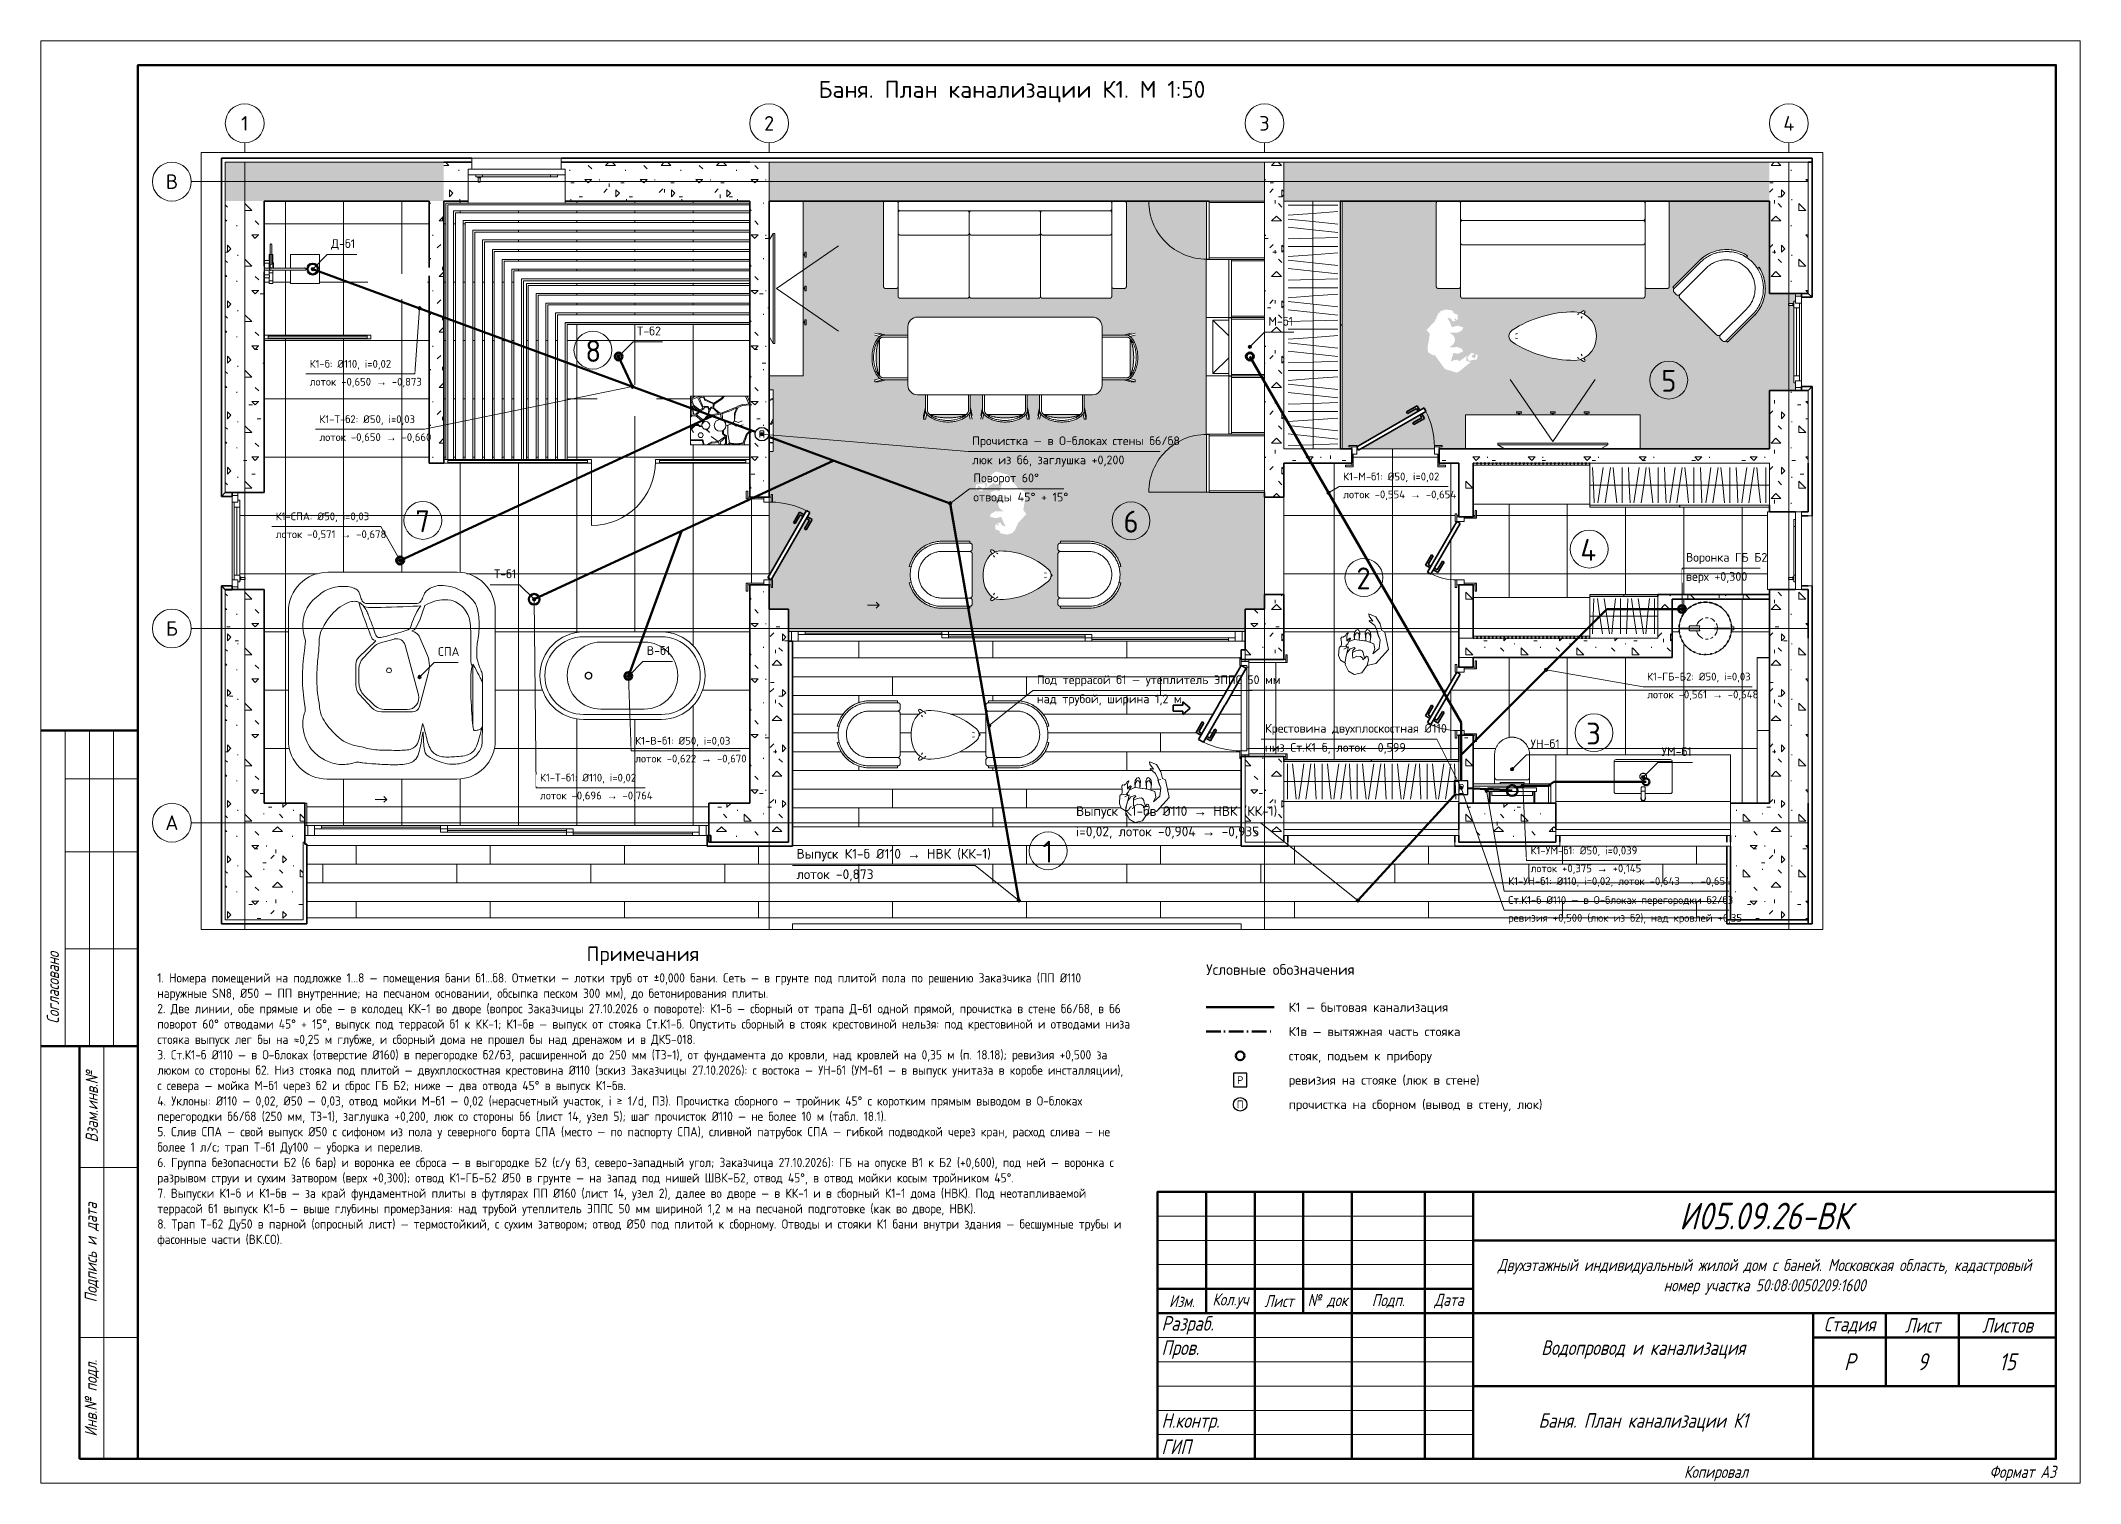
# Paper-space layout 'Лист' of a CAD drawing. Header units: millimetres. Extents: x 0 to 420, y 0 to 297.
# The model-space entities are those that its viewports show. They can reach past a viewport. Long polylines and large blocks are cut down to what shows.
import ezdxf
from ezdxf.enums import TextEntityAlignment as Align

# ---------------------------------------------------------------- set-up
doc = ezdxf.new("R2010")
doc.units = ezdxf.units.MM
for name, pattern in [('ОВ_ШП', [460, 300, -80, 0, -80]), ('Осевая 12-2-2', [16, 12, -2, 0, -2]), ('Сверху', [3.96875, 2.38125, -1.5875])]:
    doc.linetypes.add(name, pattern=pattern)
for name, color, linetype, lineweight in [('A-AREA-IDEN', 8, 'Continuous', 13), ('A-DETL-GENF', 9, 'Continuous', 13), ('A-DOOR', 8, 'Continuous', 13), ('A-FLOR', 9, 'Continuous', 13), ('A-FLOR-PATT', 9, 'Continuous', 13), ('A-GENM', 9, 'Continuous', 13), ('A-GLAZ', 8, 'Continuous', 13), ('A-GLAZ-CURT', 8, 'Continuous', 13), ('A-GLAZ-CWMG', 8, 'Continuous', 13), ('A-WALL', 8, 'Continuous', 13), ('A-WALL-PATT', 8, 'Continuous', 13), ('I-FURN', 9, 'Continuous', 13), ('M-EQPM', 9, 'Continuous', 13), ('P-SANR-FIXT', 9, 'Continuous', 13), ('S-GRID', 8, 'Continuous', 13), ('АР_подложка', 8, 'Continuous', 13), ('ВК_арматура', 7, 'Continuous', 25), ('ВК_К1', 34, 'Continuous', 50), ('ВК_К1в', 34, 'Continuous', 35), ('ВК_марки', 7, 'Continuous', 18), ('ВК_оборуд_тонк', 8, 'Continuous', 18), ('ВК_оси', 7, 'Continuous', 13), ('ВК_текст', 7, 'Continuous', 18), ('Рамка', 7, 'Continuous', 50), ('Таблицы', 7, 'Continuous', 18), ('Текст', 7, 'Continuous', 18), ('Тонкие', 8, 'Continuous', 13)]:
    doc.layers.add(name, color=color, linetype=linetype, lineweight=lineweight)
doc.layers.add('ОВ_видовые', color=8, linetype='Continuous', lineweight=13, plot=False)
doc.styles.add('GOST', font='isocpeur.ttf', dxfattribs={"width": 0.9})
doc.styles.add('GOST Common', font='GOST_Common.ttf', dxfattribs={"height": 225})
doc.styles.add('GOST_I', font='isocpeur.ttf', dxfattribs={"width": 0.8})
pattern_1 = [(0, (0, 0), (571.5, 571.5), [71.437, -500.062]), (90, (0, 0), (-571.5, 571.5), [71.437, -500.062]), (135, (71.44, 0), (-571.501, 0), [101.028, -707.195]), (0, (71.44, 321.47), (571.5, 571.5), [71.437, -500.062]), (45, (107.16, 285.75), (0, 571.501), [50.514, -757.709]), (135, (107.16, 285.75), (-571.501, 0), [50.514, -757.709]), (0, (285.75, 464.34), (571.5, 571.5), [101.028, -470.472]), (45, (285.75, 464.34), (0, 571.501), [71.437, -736.786]), (135, (386.78, 464.34), (-571.501, 0), [71.437, -736.786]), (90, (392.9, 142.9), (-571.5, 571.5), [71.437, -500.062]), (45, (392.9, 142.88), (0, 571.501), [50.514, -757.709]), (135, (428.62, 178.6), (-571.501, 0), [50.514, -757.709]), (0, (71.44, 142.9), (571.5, 571.5), [35.719, -478.631]), (0, (500.06, 285.75), (571.5, 571.5), [35.719, -478.631]), (90, (321.47, 357.2), (-571.5, 571.5), [35.719, -478.631]), (135, (392.9, 35.7), (-571.501, 0), [50.514, -757.709]), (135, (142.88, 428.62), (-571.501, 0), [50.514, -757.709]), (45, (267.9, 187.52), (0, 571.501), [50.514, -757.709]), (90, (196.45, 71.44), (-571.5, 571.5), [8.93, -562.57]), (90, (223.24, 312.54), (-571.5, 571.5), [8.93, -562.57]), (90, (491.13, 410.77), (-571.5, 571.5), [8.93, -562.57]), (90, (500.06, 107.16), (-571.5, 571.5), [8.93, -562.57])]
pattern_2 = [(0, (0, 0), (571.5, 571.5), [71.437, -500.062]), (90, (0, 0), (-571.5, 571.5), [71.437, -500.062]), (135, (71.44, 0), (-571.501, 0), [101.028, -707.195]), (0, (71.44, 321.47), (571.5, 571.5), [71.437, -500.062]), (45, (107.16, 285.75), (0, 571.501), [50.514, -757.709]), (135, (107.16, 285.75), (-571.501, 0), [50.514, -757.709]), (0, (285.75, 464.34), (571.5, 571.5), [101.028, -470.472]), (45, (285.75, 464.34), (0, 571.501), [71.437, -736.786]), (135, (386.78, 464.34), (-571.501, 0), [71.438, -736.786]), (90, (392.9, 142.9), (-571.5, 571.5), [71.437, -500.062]), (45, (392.9, 142.88), (0, 571.501), [50.514, -757.709]), (135, (428.62, 178.6), (-571.501, 0), [50.514, -757.709]), (0, (71.44, 142.9), (571.5, 571.5), [35.719, -478.631]), (0, (500.06, 285.75), (571.5, 571.5), [35.719, -478.631]), (90, (321.47, 357.2), (-571.5, 571.5), [35.719, -478.631]), (135, (392.9, 35.7), (-571.501, 0), [50.514, -757.709]), (135, (142.88, 428.62), (-571.501, 0), [50.514, -757.709]), (45, (267.9, 187.52), (0, 571.501), [50.514, -757.709]), (90, (196.45, 71.44), (-571.5, 571.5), [8.93, -562.57]), (90, (223.24, 312.54), (-571.5, 571.5), [8.93, -562.57]), (90, (491.13, 410.77), (-571.5, 571.5), [8.93, -562.57]), (90, (500.06, 107.16), (-571.5, 571.5), [8.93, -562.57])]

psp = doc.layouts.new('Лист')

# ---------------------------------------------------------------- texts
at = {"layer": 'ВК_арматура', "style": 'GOST'}
for s, p in [('Р', (247, 83)), ('П', (247, 78))]:
    psp.add_text(s, height=1.6, dxfattribs=at).set_placement(p, align=Align.MIDDLE_CENTER)
at = {"layer": 'ВК_оси', "style": 'GOST'}
for s, p in [('1', (42, 280)), ('2', (150, 280)), ('3', (252, 280)), ('4', (360, 280)), ('В', (27, 268)), ('Б', (27, 176)), ('А', (27, 136))]:
    psp.add_text(s, height=3, dxfattribs=at).set_placement(p, align=Align.MIDDLE_CENTER)
at = {"layer": 'ВК_текст', "style": 'GOST'}
psp.add_text('Условные обозначения', height=2.2, dxfattribs=at).set_placement((240, 104), align=Align.BOTTOM_LEFT)
for s, p in [('К1 — бытовая канализация', (257, 98)), ('К1в — вытяжная часть стояка', (257, 93)), ('стояк, подъем к прибору', (257, 88)), ('ревизия на стояке (люк в стене)', (257, 83)), ('прочистка на сборном (вывод в стену, люк)', (257, 78))]:
    psp.add_text(s, height=1.9, dxfattribs=at).set_placement(p, align=Align.MIDDLE_LEFT)
at = {"layer": 'Текст', "style": 'GOST'}
for s, height, p in [('Баня. План канализации К1. М 1:50', 3.5, (200, 287)), ('Примечания', 3, (124, 109))]:
    psp.add_text(s, height=height, dxfattribs=at).set_placement(p, align=Align.MIDDLE_CENTER)
at = {"layer": 'Текст', "char_height": 2.5, "attachment_point": 5, "rotation": 90, "style": 'GOST_I'}
for s, insert in [('{\\W0.8;\\Q15;Согласовано}', (2.5, 102)), ('{\\W0.8;\\Q15;Взам.инв.№}', (10.5, 77.5)), ('{\\W0.8;\\Q15;Подпись и дата}', (10.5, 47.5)), ('{\\W0.8;\\Q15;Инв.№ подл.}', (10.5, 17.5))]:
    psp.add_mtext(s, dxfattribs=dict(at, insert=insert))
at = {"layer": 'Текст'}
for s, insert, char_height, width, attachment_point, style in [('1. Номера помещений на подложке 1...8 — помещения бани б1...б8. Отметки — лотки труб от ±0,000 бани. Сеть — в грунте под плитой пола по решению Заказчика (ПП Ø110 наружные SN8, Ø50 — ПП внутренние; на песчаном основании, обсыпка песком 300 мм), до бетонирования плиты.\\P2. Две линии, обе прямые и обе — в колодец КК-1 во дворе (вопрос Заказчицы 27.10.2026 о повороте): К1-б — сборный от трапа Д-б1 одной прямой, прочистка в стене б6/б8, в б6 поворот 60° отводами 45° + 15°, выпуск под террасой б1 к КК-1; К1-бв — выпуск от стояка Ст.К1-б. Опустить сборный в стояк крестовиной нельзя: под крестовиной и отводами низа стояка выпуск лег бы на ≈0,25 м глубже, и сборный дома не прошел бы над дренажом и в ДК5-018.\\P3. Ст.К1-б Ø110 — в О-блоках (отверстие Ø160) в перегородке б2/б3, расширенной до 250 мм (ТЗ-1), от фундамента до кровли, над кровлей на 0,35 м (п. 18.18); ревизия +0,500 за люком со стороны б2. Низ стояка под плитой — двухплоскостная крестовина Ø110 (эскиз Заказчицы 27.10.2026): с востока — УН-б1 (УМ-б1 — в выпуск унитаза в коробе инсталляции), с севера — мойка М-б1 через б2 и сброс ГБ Б2; ниже — два отвода 45° в выпуск К1-бв.\\P4. Уклоны: Ø110 — 0,02, Ø50 — 0,03, отвод мойки М-б1 — 0,02 (нерасчетный участок, i ≥ 1/d, П3). Прочистка сборного — тройник 45° с коротким прямым выводом в О-блоках перегородки б6/б8 (250 мм, ТЗ-1), заглушка +0,200, люк со стороны б6 (лист 14, узел 5); шаг прочисток Ø110 — не более 10 м (табл. 18.1).\\P5. Слив СПА — свой выпуск Ø50 с сифоном из пола у северного борта СПА (место — по паспорту СПА), сливной патрубок СПА — гибкой подводкой через кран, расход слива — не более 1 л/с; трап Т-б1 Ду100 — уборка и перелив.\\P6. Группа безопасности Б2 (6 бар) и воронка ее сброса — в выгородке Б2 (с/у б3, северо-западный угол; Заказчица 27.10.2026): ГБ на опуске В1 к Б2 (+0,600), под ней — воронка с разрывом струи и сухим затвором (верх +0,300); отвод К1-ГБ-Б2 Ø50 в грунте — на запад под нишей ШВК-Б2, отвод 45°, в отвод мойки косым тройником 45°.\\P7. Выпуски К1-б и К1-бв — за край фундаментной плиты в футлярах ПП Ø160 (лист 14, узел 2), далее во дворе — в КК-1 и в сборный К1-1 дома (НВК). Под неотапливаемой террасой б1 выпуск К1-б — выше глубины промерзания: над трубой утеплитель ЭППС 50 мм шириной 1,2 м на песчаной подготовке (как во дворе, НВК).\\P8. Трап Т-б2 Ду50 в парной (опросный лист) — термостойкий, с сухим затвором; отвод Ø50 под плитой к сборному. Отводы и стояки К1 бани внутри здания — бесшумные трубы и фасонные части (ВК.СО).', (24, 105), 1.9, 200, 1, 'GOST'), ('{\\W0.8;\\Q15;Двухэтажный индивидуальный жилой дом с баней. Московская область, кадастровый номер участка 50:08:0050209:1600}', (355, 42.5), 2.5, 116, 5, 'GOST_I'), ('{\\W0.8;\\Q15;Водопровод и канализация}', (330, 27.5), 3, 66, 5, 'GOST_I'), ('{\\W0.8;\\Q15;Баня. План канализации К1}', (330, 12.5), 3, 66, 5, 'GOST_I')]:
    psp.add_mtext(s, dxfattribs=dict(at, insert=insert, char_height=char_height, width=width, attachment_point=attachment_point, style=style))
at = {"layer": 'Текст', "style": 'GOST_I'}
for s, insert, char_height, attachment_point in [('{\\W0.8;\\Q15;И05.09.26-ВК}', (355, 55), 5.5, 5), ('{\\W0.8;\\Q15;Изм.}', (235, 37.5), 2.5, 5), ('{\\W0.8;\\Q15;Кол.уч}', (245, 37.5), 2.5, 5), ('{\\W0.8;\\Q15;Лист}', (255, 37.5), 2.5, 5), ('{\\W0.8;\\Q15;№ док}', (265, 37.5), 2.5, 5), ('{\\W0.8;\\Q15;Подп.}', (277.5, 37.5), 2.5, 5), ('{\\W0.8;\\Q15;Дата}', (290, 37.5), 2.5, 5), ('{\\W0.8;\\Q15;Разраб.}', (230.8, 32.5), 3, 4), ('{\\W0.8;\\Q15;Стадия}', (372.5, 32.5), 3, 5), ('{\\W0.8;\\Q15;Лист}', (387.5, 32.5), 3, 5), ('{\\W0.8;\\Q15;Листов}', (405, 32.5), 3, 5), ('{\\W0.8;\\Q15;Пров.}', (230.8, 27.5), 3, 4), ('{\\W0.8;\\Q15;}', (250.8, 32.5), 3, 4), ('{\\W0.8;\\Q15;}', (285.6, 32.5), 3, 4), ('{\\W0.8;\\Q15;}', (250.8, 27.5), 3, 4), ('{\\W0.8;\\Q15;}', (285.6, 27.5), 3, 4), ('{\\W0.8;\\Q15;Р}', (372.5, 25), 3.5, 5), ('{\\W0.8;\\Q15;9}', (387.5, 25), 3.5, 5), ('{\\W0.8;\\Q15;15}', (405, 25), 3.5, 5), ('{\\W0.8;\\Q15;Н.контр.}', (230.8, 12.5), 3, 4), ('{\\W0.8;\\Q15;ГИП}', (230.8, 7.5), 3, 4), ('{\\W0.8;\\Q15;}', (250.8, 12.5), 3, 4), ('{\\W0.8;\\Q15;}', (285.6, 12.5), 3, 4), ('{\\W0.8;\\Q15;}', (250.8, 7.5), 3, 4), ('{\\W0.8;\\Q15;}', (285.6, 7.5), 3, 4), ('{\\W0.8;\\Q15;Копировал}', (345, 2), 2.5, 5), ('{\\W0.8;\\Q15;Формат А3}', (415, 2), 2.5, 6)]:
    psp.add_mtext(s, dxfattribs=dict(at, insert=insert, char_height=char_height, attachment_point=attachment_point))

msp = doc.modelspace()

# ---------------------------------------------------------------- blocks, each defined once
blk = doc.blocks.new('INT 19 Дверь межкомнатная одностворчатая - 900 х 2370 _800_ Глухое Л-НАР-2537697-Планировочное решение')
at = {"layer": 'A-DOOR', "lineweight": 35}
for p, q in [((-313, 485), (-293, 520)), ((380, 85), (-313, 485)), ((-297, 413), (-270, 460)), ((-293, 520), (400, 120)), ((-252, 450), (-270, 420)), ((-270, 420), (-179, 368)), ((-250, 495), (-222, 543)), ((-215, 515), (-232, 485)), ((-222, 543), (-114, 480)), ((-124, 463), (-215, 515)), ((-114, 480), (-124, 463)), ((-189, 350), (-297, 413)), ((-179, 368), (-189, 350)), ((400, 120), (380, 85))]:
    blk.add_line(p, q, dxfattribs=at)
at = {"layer": 'A-DOOR'}
for p, q in [((-400, 135), (-480, 135)), ((-480, 135), (-480, 120)), ((-480, 120), (-400, 120)), ((-400, 120), (-450, 120)), ((-450, 120), (-450, 100)), ((-435, 45), (-450, 45)), ((-450, 45), (-400, 45)), ((-435, -120), (-435, 45)), ((-400, 120), (-400, 135)), ((-400, 45), (-400, 120)), ((480, 135), (400, 135)), ((400, 135), (400, 120)), ((400, 120), (480, 120)), ((450, 120), (400, 120)), ((400, 120), (400, 45)), ((400, 45), (450, 45)), ((450, 45), (435, 45)), ((435, 45), (435, -120)), ((450, 100), (450, 120)), ((480, 120), (480, 135)), ((-435, -120), (-515, -120)), ((-515, -120), (-515, -135)), ((-515, -135), (-435, -135)), ((-450, -100), (-450, -120)), ((-450, -120), (-435, -120)), ((-435, -135), (-435, -120)), ((435, -120), (450, -120)), ((515, -120), (435, -120)), ((435, -120), (435, -135)), ((435, -135), (515, -135)), ((450, -120), (450, -100)), ((515, -135), (515, -120))]:
    blk.add_line(p, q, dxfattribs=at)
blk.add_arc((400, 120), 800, 152.873, 180, dxfattribs=at)
blk = doc.blocks.new('INT 18 Шкаф - INT 18 Шкаф-2573799-Планировочное решение')
at = {"layer": 'A-DETL-GENF'}
for p, q in [((-1233, -307), (-1233, 207)), ((-1148, -50), (-1166, 207)), ((-1063, -50), (-1036, 207)), ((-978, -50), (-951, 207)), ((-893, -50), (-900, 207)), ((-808, -307), (-808, 207)), ((-723, -50), (-741, 207)), ((-638, -50), (-611, 207)), ((-553, -50), (-526, 207)), ((-468, -50), (-475, 207)), ((-383, -307), (-383, 207)), ((-298, -50), (-316, 207)), ((-213, -50), (-186, 207)), ((-128, -50), (-100, 207)), ((-43, -50), (-50, 207)), ((43, -307), (43, 207)), ((128, -50), (109, 207)), ((213, -50), (240, 207)), ((298, -50), (325, 207)), ((383, -50), (375, 207)), ((468, -307), (468, 207)), ((553, -50), (534, 207)), ((638, -50), (665, 207)), ((723, -50), (750, 207)), ((808, -50), (800, 207)), ((893, -307), (893, 207)), ((978, -50), (959, 207)), ((1063, -50), (1090, 207)), ((1148, -50), (1175, 207)), ((1233, -50), (1225, 207)), ((-1275, -50), (-850, -50)), ((-1148, -50), (-1129, -307)), ((-1090, -307), (-1063, -50)), ((-978, -50), (-1005, -307)), ((-893, -50), (-885, -307)), ((-850, -50), (-425, -50)), ((-723, -50), (-704, -307)), ((-665, -307), (-638, -50)), ((-553, -50), (-580, -307)), ((-468, -50), (-460, -307)), ((-425, -50), (0, -50)), ((-298, -50), (-279, -307)), ((-240, -307), (-213, -50)), ((-128, -50), (-155, -307)), ((-43, -50), (-35, -307)), ((0, -50), (425, -50)), ((128, -50), (146, -307)), ((186, -307), (213, -50)), ((298, -50), (271, -307)), ((383, -50), (390, -307)), ((425, -50), (850, -50)), ((553, -50), (571, -307)), ((611, -307), (638, -50)), ((723, -50), (696, -307)), ((808, -50), (815, -307)), ((850, -50), (1275, -50)), ((978, -50), (996, -307)), ((1036, -307), (1063, -50)), ((1148, -50), (1121, -307)), ((1233, -50), (1240, -307))]:
    blk.add_line(p, q, dxfattribs=at)
at = {"layer": 'I-FURN', "color": 39}
for p, q in [((-1275, 230), (-1275, -350)), ((-1275, 230), (1275, 230)), ((-1274, 250), (-1, 250)), ((-1274, 250), (-1274, 232)), ((-1, 232), (-1274, 232)), ((-1, 232), (-1, 250)), ((1, 250), (1274, 250)), ((1, 250), (1, 232)), ((1274, 232), (1, 232)), ((1274, 232), (1274, 250)), ((1275, -350), (1275, 230)), ((1275, -350), (-1275, -350))]:
    blk.add_line(p, q, dxfattribs=at)
blk = doc.blocks.new('INT 19 Дверь межкомнатная одностворчатая - 700 х 2370 _800_ Глухое Л-НАР-2573615-Планировочное решение')
at = {"layer": 'A-DOOR', "lineweight": 35}
for p, q in [((-240, 360), (-220, 395)), ((280, 60), (-240, 360)), ((-224, 288), (-196, 335)), ((-116, 225), (-224, 288)), ((-220, 395), (300, 95)), ((-179, 325), (-196, 295)), ((-196, 295), (-106, 243)), ((-176, 370), (-149, 418)), ((-141, 390), (-159, 360)), ((-149, 418), (-41, 355)), ((-51, 338), (-141, 390)), ((-106, 243), (-116, 225)), ((-41, 355), (-51, 338)), ((300, 95), (280, 60))]:
    blk.add_line(p, q, dxfattribs=at)
at = {"layer": 'A-DOOR'}
for p, q in [((-300, 110), (-380, 110)), ((-380, 110), (-380, 95)), ((-380, 95), (-300, 95)), ((-300, 95), (-350, 95)), ((-350, 95), (-350, 75)), ((-335, 20), (-350, 20)), ((-350, 20), (-300, 20)), ((-335, -95), (-335, 20)), ((-300, 95), (-300, 110)), ((-300, 20), (-300, 95)), ((380, 110), (300, 110)), ((300, 110), (300, 95)), ((300, 95), (380, 95)), ((350, 95), (300, 95)), ((300, 95), (300, 20)), ((300, 20), (350, 20)), ((350, 20), (335, 20)), ((335, 20), (335, -95)), ((350, 75), (350, 95)), ((380, 95), (380, 110)), ((-335, -95), (-415, -95)), ((-415, -95), (-415, -110)), ((-415, -110), (-335, -110)), ((-350, -75), (-350, -95)), ((-350, -95), (-335, -95)), ((-335, -110), (-335, -95)), ((335, -95), (350, -95)), ((415, -95), (335, -95)), ((335, -95), (335, -110)), ((335, -110), (415, -110)), ((350, -95), (350, -75)), ((415, -110), (415, -95))]:
    blk.add_line(p, q, dxfattribs=at)
blk.add_arc((300, 95), 600, 153.8306, 180, dxfattribs=at)
blk = doc.blocks.new('INT 18 Шкаф - INT 18 Шкаф-2842829-Планировочное решение')
at = {"layer": 'A-DETL-GENF'}
for p, q in [((-864, -307), (-864, 57)), ((-792, -125), (-811, 57)), ((-720, -125), (-693, 57)), ((-648, -125), (-621, 57)), ((-576, -125), (-584, 57)), ((-504, -307), (-504, 57)), ((-432, -125), (-451, 57)), ((-360, -125), (-333, 57)), ((-288, -125), (-261, 57)), ((-216, -125), (-224, 57)), ((-144, -307), (-144, 57)), ((-72, -125), (-91, 57)), ((0, -125), (27, 57)), ((72, -125), (99, 57)), ((144, -125), (136, 57)), ((216, -307), (216, 57)), ((288, -125), (269, 57)), ((360, -125), (387, 57)), ((432, -125), (459, 57)), ((504, -125), (496, 57)), ((576, -307), (576, 57)), ((648, -125), (629, 57)), ((720, -125), (747, 57)), ((792, -125), (819, 57)), ((864, -125), (856, 57)), ((-900, -125), (-540, -125)), ((-792, -125), (-773, -307)), ((-747, -307), (-720, -125)), ((-648, -125), (-675, -307)), ((-576, -125), (-568, -307)), ((-540, -125), (-180, -125)), ((-432, -125), (-413, -307)), ((-387, -307), (-360, -125)), ((-288, -125), (-315, -307)), ((-216, -125), (-208, -307)), ((-180, -125), (180, -125)), ((-72, -125), (-53, -307)), ((-27, -307), (0, -125)), ((72, -125), (45, -307)), ((144, -125), (152, -307)), ((180, -125), (540, -125)), ((288, -125), (307, -307)), ((333, -307), (360, -125)), ((432, -125), (405, -307)), ((504, -125), (512, -307)), ((540, -125), (900, -125)), ((648, -125), (667, -307)), ((693, -307), (720, -125)), ((792, -125), (765, -307)), ((864, -125), (872, -307))]:
    blk.add_line(p, q, dxfattribs=at)
at = {"layer": 'I-FURN', "color": 39}
for p, q in [((-900, 80), (-900, -330)), ((-900, 80), (900, 80)), ((-899, 100), (-1, 100)), ((-899, 100), (-899, 82)), ((-1, 82), (-899, 82)), ((-1, 82), (-1, 100)), ((1, 100), (899, 100)), ((1, 100), (1, 82)), ((899, 82), (1, 82)), ((899, 82), (899, 100)), ((900, -330), (900, 80))]:
    blk.add_line(p, q, dxfattribs=at)
blk = doc.blocks.new('INT 18 Шкаф - INT 18 Шкаф-2842383-Планировочное решение')
at = {"layer": 'A-DETL-GENF'}
for p, q in [((-888, -307), (-888, 57)), ((-814, -125), (-833, 57)), ((-740, -125), (-713, 57)), ((-666, -125), (-639, 57)), ((-592, -125), (-600, 57)), ((-518, -307), (-518, 57)), ((-444, -125), (-463, 57)), ((-370, -125), (-343, 57)), ((-296, -125), (-269, 57)), ((-222, -125), (-230, 57)), ((-148, -307), (-148, 57)), ((-74, -125), (-93, 57)), ((0, -125), (27, 57)), ((74, -125), (101, 57)), ((148, -125), (140, 57)), ((222, -307), (222, 57)), ((296, -125), (277, 57)), ((370, -125), (397, 57)), ((444, -125), (471, 57)), ((518, -125), (510, 57)), ((592, -307), (592, 57)), ((666, -125), (647, 57)), ((740, -125), (767, 57)), ((814, -125), (841, 57)), ((888, -125), (880, 57)), ((-925, -125), (-555, -125)), ((-814, -125), (-795, -307)), ((-767, -307), (-740, -125)), ((-666, -125), (-693, -307)), ((-592, -125), (-584, -307)), ((-555, -125), (-185, -125)), ((-444, -125), (-425, -307)), ((-397, -307), (-370, -125)), ((-296, -125), (-323, -307)), ((-222, -125), (-214, -307)), ((-185, -125), (185, -125)), ((-74, -125), (-55, -307)), ((-27, -307), (0, -125)), ((74, -125), (47, -307)), ((148, -125), (156, -307)), ((185, -125), (555, -125)), ((296, -125), (315, -307)), ((343, -307), (370, -125)), ((444, -125), (417, -307)), ((518, -125), (526, -307)), ((555, -125), (925, -125)), ((666, -125), (685, -307)), ((713, -307), (740, -125)), ((814, -125), (787, -307)), ((888, -125), (896, -307))]:
    blk.add_line(p, q, dxfattribs=at)
at = {"layer": 'I-FURN', "color": 39}
for p, q in [((-925, 80), (-925, -350)), ((-925, 80), (925, 80)), ((-924, 100), (-1, 100)), ((-924, 100), (-924, 82)), ((-1, 82), (-924, 82)), ((-1, 82), (-1, 100)), ((1, 100), (924, 100)), ((1, 100), (1, 82)), ((924, 82), (1, 82)), ((924, 82), (924, 100)), ((925, -350), (925, 80)), ((925, -350), (-925, -350))]:
    blk.add_line(p, q, dxfattribs=at)
blk = doc.blocks.new('INT 16 Тумба с раковиной - INT 16 Тумба с раковиной 2-2634517-Планировочное решение')
at = {"layer": 'I-FURN', "color": 39}
blk.add_line((-800, -180), (-200, -180), dxfattribs=at)
blk = doc.blocks.new('INT 16 Смеситель - INT 16 Смеситель-1924648-Планировочное решение')
at = {"layer": 'P-SANR-FIXT', "color": 39}
for p, q in [((-20, 0), (-20, -65)), ((-20, -65), (-20, -110)), ((-10, -75), (10, -75)), ((-10, -120), (10, -120)), ((20, -65), (20, 0)), ((20, -110), (20, -65))]:
    blk.add_line(p, q, dxfattribs=at)
for centre, radius, start, end in [((0, 0), 25, 360, 180), ((0, 0), 25, 180, 216.232), ((0, 0), 20, 90, 180), ((0, 0), 20, 161.4236, 165), ((0, 0), 20, 161.4236, 165), ((0, 0), 20, 146.5621, 150), ((0, 0), 20, 146.5621, 150), ((0, 0), 20, 105, 108.5715), ((0, 0), 20, 105, 108.5715), ((0, 0), 20, 360, 90), ((0, 0), 20, 71.4285, 75), ((0, 0), 20, 71.4285, 75), ((0, 0), 20, 56.5621, 60), ((0, 0), 20, 56.5621, 60), ((0, 0), 20, 30, 33.4379), ((0, 0), 20, 30, 33.4379), ((0, 0), 20, 15, 18.5764), ((0, 0), 20, 15, 18.5764), ((0, 0), 25, 323.768, 360), ((-10, -65), 10, 180, 270), ((-10, -65), 10, 180, 240), ((-10, -110), 10, 180, 270), ((-10, -110), 10, 180, 210), ((-10, -110), 10, 225, 255), ((10, -65), 10, 270, 360), ((10, -110), 10, 270, 0), ((10, -65), 10, 285, 315), ((10, -110), 10, 330, 0)]:
    blk.add_arc(centre, radius, start, end, dxfattribs=at)
blk = doc.blocks.new('INT 16 Раковина - INT 16 Раковина-2634538-Планировочное решение')
at = {"layer": 'P-SANR-FIXT'}
for p, q in [((-900, -225), (-900, 255)), ((900, 255), (900, -225)), ((-300, 155), (-300, -155)), ((-20, 175), (-280, 175)), ((280, 175), (20, 175)), ((300, -155), (300, 155)), ((-280, -175), (280, -175)), ((900, -225), (-900, -225))]:
    blk.add_line(p, q, dxfattribs=at)
at = {"layer": 'P-SANR-FIXT', "flags": 128}
for points in [[(35, 0), (35, 1), (35, 3), (35, 4), (35, 6), (34, 7), (34, 8), (34, 10), (33, 11), (33, 12), (32, 14), (32, 15), (31, 16), (30, 17), (30, 19), (29, 20), (28, 21), (27, 22), (26, 23), (25, 24), (24, 25), (23, 26), (22, 27), (21, 28), (20, 29), (19, 29), (18, 30), (16, 31), (15, 32), (14, 32), (13, 33), (11, 33), (10, 34), (9, 34), (7, 34), (6, 34), (5, 35), (3, 35), (2, 35), (0, 35), (-1, 35), (-2, 35), (-4, 35), (-5, 35), (-7, 34), (-8, 34), (-9, 34), (-11, 33), (-12, 33), (-13, 32), (-15, 32), (-16, 31), (-17, 31), (-18, 30), (-19, 29), (-21, 28), (-22, 27), (-23, 27), (-24, 26), (-25, 25), (-26, 24), (-27, 23), (-28, 22), (-28, 20), (-29, 19), (-30, 18), (-31, 17), (-31, 16), (-32, 14), (-32, 13), (-33, 12), (-33, 10), (-34, 9), (-34, 8), (-34, 6), (-35, 5), (-35, 4), (-35, 2), (-35, 1), (-35, 0)], [(-35, 0), (-35, -1), (-35, -3), (-35, -4), (-35, -6), (-34, -7), (-34, -8), (-34, -10), (-33, -11), (-33, -12), (-32, -14), (-32, -15), (-31, -16), (-30, -17), (-30, -19), (-29, -20), (-28, -21), (-27, -22), (-26, -23), (-25, -24), (-24, -25), (-23, -26), (-22, -27), (-21, -28), (-20, -29), (-19, -29), (-18, -30), (-16, -31), (-15, -32), (-14, -32), (-13, -33), (-11, -33), (-10, -34), (-9, -34), (-7, -34), (-6, -34), (-5, -35), (-3, -35), (-2, -35), (0, -35), (1, -35), (2, -35), (4, -35), (5, -35), (7, -34), (8, -34), (9, -34), (11, -33), (12, -33), (13, -32), (15, -32), (16, -31), (17, -31), (18, -30), (19, -29), (21, -28), (22, -27), (23, -27), (24, -26), (25, -25), (26, -24), (27, -23), (28, -22), (28, -20), (29, -19), (30, -18), (31, -17), (31, -16), (32, -14), (32, -13), (33, -12), (33, -10), (34, -9), (34, -8), (34, -6), (35, -5), (35, -4), (35, -2), (35, -1), (35, 0)]]:
    blk.add_lwpolyline(points, dxfattribs=at)
at = {"layer": 'P-SANR-FIXT'}
for centre, radius, start, end in [((-280, 155), 20, 90, 180), ((0, 0), 35, 0, 180), ((0, 0), 35, 180, 0), ((0, 0), 33, 360, 180), ((0, 0), 33, 180, 360), ((280, 155), 20, 0, 90), ((-280, -155), 20, 180, 270), ((280, -155), 20, 270, 0)]:
    blk.add_arc(centre, radius, start, end, dxfattribs=at)
blk = doc.blocks.new('INT Диван прямой - INT Диван прямой-2569493-Планировочное решение')
at = {"layer": 'I-FURN', "color": 39}
for p, q in [((-1200, 579), (-1200, -279)), ((-950, 579), (-950, 421)), ((-950, 379), (-950, 421)), ((950, 421), (950, 579)), ((950, 421), (950, 379)), ((1200, -279), (1200, 579)), ((-950, 379), (-950, 171)), ((929, 400), (-929, 400)), ((950, 171), (950, 379)), ((-950, -279), (-950, 171)), ((-929, 150), (929, 150)), ((950, 171), (950, -279)), ((-1179, -300), (-971, -300)), ((-950, -279), (-950, -379)), ((-929, -400), (929, -400)), ((950, -379), (950, -279)), ((971, -300), (1179, -300))]:
    blk.add_line(p, q, dxfattribs=at)
at = {"layer": 'I-FURN', "color": 39, "flags": 128}
for points in [[(-1179, 600), (-1180, 600), (-1181, 600), (-1182, 600), (-1182, 600), (-1183, 600), (-1184, 599), (-1185, 599), (-1186, 599), (-1186, 599), (-1187, 598), (-1188, 598), (-1189, 598), (-1189, 597), (-1190, 597), (-1191, 596), (-1192, 596), (-1192, 595), (-1193, 595), (-1193, 594), (-1194, 594), (-1195, 593), (-1195, 592), (-1196, 592), (-1196, 591), (-1197, 590), (-1197, 590), (-1198, 589), (-1198, 588), (-1198, 587), (-1199, 587), (-1199, 586), (-1199, 585), (-1199, 584), (-1200, 583), (-1200, 583), (-1200, 582), (-1200, 581), (-1200, 580), (-1200, 579), (-1200, 579)], [(-950, 580), (-950, 581), (-950, 582), (-950, 582), (-950, 583), (-951, 584), (-951, 585), (-951, 586), (-951, 586), (-952, 587), (-952, 588), (-952, 589), (-953, 589), (-953, 590), (-954, 591), (-954, 592), (-955, 592), (-955, 593), (-956, 593), (-956, 594), (-957, 595), (-958, 595), (-958, 596), (-959, 596), (-960, 597), (-960, 597), (-961, 598), (-962, 598), (-963, 598), (-963, 599), (-964, 599), (-965, 599), (-966, 599), (-967, 600), (-967, 600), (-968, 600), (-969, 600), (-970, 600), (-971, 600), (-971, 600)], [(-929, 600), (-930, 600), (-931, 600), (-932, 600), (-932, 600), (-933, 600), (-934, 599), (-935, 599), (-936, 599), (-936, 599), (-937, 598), (-938, 598), (-939, 598), (-939, 597), (-940, 597), (-941, 596), (-942, 596), (-942, 595), (-943, 595), (-943, 594), (-944, 594), (-945, 593), (-945, 592), (-946, 592), (-946, 591), (-947, 590), (-947, 590), (-948, 589), (-948, 588), (-948, 587), (-949, 587), (-949, 586), (-949, 585), (-949, 584), (-950, 583), (-950, 583), (-950, 582), (-950, 581), (-950, 580), (-950, 579), (-950, 579)], [(-950, 421), (-950, 420), (-950, 419), (-950, 418), (-950, 418), (-950, 417), (-949, 416), (-949, 415), (-949, 414), (-949, 414), (-948, 413), (-948, 412), (-948, 411), (-947, 411), (-947, 410), (-946, 409), (-946, 408), (-945, 408), (-945, 407), (-944, 407), (-944, 406), (-943, 405), (-942, 405), (-942, 404), (-941, 404), (-940, 403), (-940, 403), (-939, 402), (-938, 402), (-937, 402), (-937, 401), (-936, 401), (-935, 401), (-934, 401), (-933, 400), (-933, 400), (-932, 400), (-931, 400), (-930, 400)], [(950, 579), (950, 580), (950, 581), (950, 582), (950, 582), (950, 583), (949, 584), (949, 585), (949, 586), (949, 586), (948, 587), (948, 588), (948, 589), (947, 589), (947, 590), (946, 591), (946, 592), (945, 592), (945, 593), (944, 593), (944, 594), (943, 595), (942, 595), (942, 596), (941, 596), (940, 597), (940, 597), (939, 598), (938, 598), (937, 598), (937, 599), (936, 599), (935, 599), (934, 599), (933, 600), (933, 600), (932, 600), (931, 600), (930, 600), (929, 600), (929, 600)], [(930, 400), (931, 400), (932, 400), (932, 400), (933, 400), (934, 401), (935, 401), (936, 401), (936, 401), (937, 402), (938, 402), (939, 402), (939, 403), (940, 403), (941, 404), (942, 404), (942, 405), (943, 405), (943, 406), (944, 406), (945, 407), (945, 408), (946, 408), (946, 409), (947, 410), (947, 410), (948, 411), (948, 412), (948, 413), (949, 413), (949, 414), (949, 415), (949, 416), (950, 417), (950, 417), (950, 418), (950, 419), (950, 420), (950, 421), (950, 421)], [(971, 600), (970, 600), (969, 600), (968, 600), (968, 600), (967, 600), (966, 599), (965, 599), (964, 599), (964, 599), (963, 598), (962, 598), (961, 598), (961, 597), (960, 597), (959, 596), (958, 596), (958, 595), (957, 595), (957, 594), (956, 594), (955, 593), (955, 592), (954, 592), (954, 591), (953, 590), (953, 590), (952, 589), (952, 588), (952, 587), (951, 587), (951, 586), (951, 585), (951, 584), (950, 583), (950, 583), (950, 582), (950, 581), (950, 580)], [(1200, 579), (1200, 580), (1200, 581), (1200, 582), (1200, 582), (1200, 583), (1199, 584), (1199, 585), (1199, 586), (1199, 586), (1198, 587), (1198, 588), (1198, 589), (1197, 589), (1197, 590), (1196, 591), (1196, 592), (1195, 592), (1195, 593), (1194, 593), (1194, 594), (1193, 595), (1192, 595), (1192, 596), (1191, 596), (1190, 597), (1190, 597), (1189, 598), (1188, 598), (1187, 598), (1187, 599), (1186, 599), (1185, 599), (1184, 599), (1183, 600), (1183, 600), (1182, 600), (1181, 600), (1180, 600), (1179, 600), (1179, 600)], [(-929, 400), (-930, 400), (-931, 400), (-932, 400), (-932, 400), (-933, 400), (-934, 399), (-935, 399), (-936, 399), (-936, 399), (-937, 398), (-938, 398), (-939, 398), (-939, 397), (-940, 397), (-941, 396), (-942, 396), (-942, 395), (-943, 395), (-943, 394), (-944, 394), (-945, 393), (-945, 392), (-946, 392), (-946, 391), (-947, 390), (-947, 390), (-948, 389), (-948, 388), (-948, 387), (-949, 387), (-949, 386), (-949, 385), (-949, 384), (-950, 383), (-950, 383), (-950, 382), (-950, 381), (-950, 380), (-950, 379), (-950, 379)], [(-950, 383), (-950, 382), (-950, 381)], [(-948, 387), (-949, 387), (-949, 386), (-949, 385), (-949, 384)], [(-945, 393), (-945, 392), (-946, 392), (-946, 391)], [(-941, 396), (-942, 396), (-942, 395), (-943, 395)], [(-935, 399), (-936, 399), (-936, 399), (-937, 398), (-938, 398)], [(-931, 400), (-932, 400), (-932, 400), (-933, 400)], [(950, 379), (950, 380), (950, 381), (950, 382), (950, 382), (950, 383), (949, 384), (949, 385), (949, 386), (949, 386), (948, 387), (948, 388), (948, 389), (947, 389), (947, 390), (946, 391), (946, 392), (945, 392), (945, 393), (944, 393), (944, 394), (943, 395), (942, 395), (942, 396), (941, 396), (940, 397), (940, 397), (939, 398), (938, 398), (937, 398), (937, 399), (936, 399), (935, 399), (934, 399), (933, 400), (933, 400), (932, 400), (931, 400), (930, 400), (929, 400), (929, 400)], [(933, 400), (932, 400), (931, 400)], [(937, 398), (937, 399), (936, 399), (935, 399), (934, 399)], [(943, 395), (942, 395), (942, 396), (941, 396), (941, 396)], [(946, 391), (946, 392), (945, 392), (945, 393)], [(949, 385), (949, 386), (949, 386), (948, 387), (948, 388)], [(950, 381), (950, 382), (950, 382), (950, 383)], [(-950, 171), (-950, 170), (-950, 169), (-950, 168), (-950, 168), (-950, 167), (-949, 166), (-949, 165), (-949, 164), (-949, 164), (-948, 163), (-948, 162), (-948, 161), (-947, 161), (-947, 160), (-946, 159), (-946, 158), (-945, 158), (-945, 157), (-944, 157), (-944, 156), (-943, 155), (-942, 155), (-942, 154), (-941, 154), (-940, 153), (-940, 153), (-939, 152), (-938, 152), (-937, 152), (-937, 151), (-936, 151), (-935, 151), (-934, 151), (-933, 150), (-933, 150), (-932, 150), (-931, 150), (-930, 150), (-929, 150), (-929, 150)], [(929, 150), (930, 150), (931, 150), (932, 150), (932, 150), (933, 150), (934, 151), (935, 151), (936, 151), (936, 151), (937, 152), (938, 152), (939, 152), (939, 153), (940, 153), (941, 154), (942, 154), (942, 155), (943, 155), (943, 156), (944, 156), (945, 157), (945, 158), (946, 158), (946, 159), (947, 160), (947, 160), (948, 161), (948, 162), (948, 163), (949, 163), (949, 164), (949, 165), (949, 166), (950, 167), (950, 167), (950, 168), (950, 169), (950, 170), (950, 171), (950, 171)], [(-1200, -279), (-1200, -280), (-1200, -281), (-1200, -282), (-1200, -282), (-1200, -283), (-1199, -284), (-1199, -285), (-1199, -286), (-1199, -286), (-1198, -287), (-1198, -288), (-1198, -289), (-1197, -289), (-1197, -290), (-1196, -291), (-1196, -292), (-1195, -292), (-1195, -293), (-1194, -293), (-1194, -294), (-1193, -295), (-1192, -295), (-1192, -296), (-1191, -296), (-1190, -297), (-1190, -297), (-1189, -298), (-1188, -298), (-1187, -298), (-1187, -299), (-1186, -299), (-1185, -299), (-1184, -299), (-1183, -300), (-1183, -300), (-1182, -300), (-1181, -300), (-1180, -300), (-1179, -300), (-1179, -300)], [(-971, -300), (-970, -300), (-969, -300), (-968, -300), (-968, -300), (-967, -300), (-966, -299), (-965, -299), (-964, -299), (-964, -299), (-963, -298), (-962, -298), (-961, -298), (-961, -297), (-960, -297), (-959, -296), (-958, -296), (-958, -295), (-957, -295), (-957, -294), (-956, -294), (-955, -293), (-955, -292), (-954, -292), (-954, -291), (-953, -290), (-953, -290), (-952, -289), (-952, -288), (-952, -287), (-951, -287), (-951, -286), (-951, -285), (-951, -284), (-950, -283), (-950, -283), (-950, -282), (-950, -281), (-950, -280), (-950, -279), (-950, -279)], [(-950, -379), (-950, -380), (-950, -381), (-950, -382), (-950, -382), (-950, -383), (-949, -384), (-949, -385), (-949, -386), (-949, -386), (-948, -387), (-948, -388), (-948, -389), (-947, -389), (-947, -390), (-946, -391), (-946, -392), (-945, -392), (-945, -393), (-944, -393), (-944, -394), (-943, -395), (-942, -395), (-942, -396), (-941, -396), (-940, -397), (-940, -397), (-939, -398), (-938, -398), (-937, -398), (-937, -399), (-936, -399), (-935, -399), (-934, -399), (-933, -400), (-933, -400), (-932, -400), (-931, -400), (-930, -400), (-929, -400), (-929, -400)], [(929, -400), (930, -400), (931, -400), (932, -400), (932, -400), (933, -400), (934, -399), (935, -399), (936, -399), (936, -399), (937, -398), (938, -398), (939, -398), (939, -397), (940, -397), (941, -396), (942, -396), (942, -395), (943, -395), (943, -394), (944, -394), (945, -393), (945, -392), (946, -392), (946, -391), (947, -390), (947, -390), (948, -389), (948, -388), (948, -387), (949, -387), (949, -386), (949, -385), (949, -384), (950, -383), (950, -383), (950, -382), (950, -381), (950, -380), (950, -379), (950, -379)], [(950, -279), (950, -280), (950, -281), (950, -282), (950, -282), (950, -283), (951, -284), (951, -285), (951, -286), (951, -286), (952, -287), (952, -288), (952, -289), (953, -289), (953, -290), (954, -291), (954, -292), (955, -292), (955, -293), (956, -293), (956, -294), (957, -295), (958, -295), (958, -296), (959, -296), (960, -297), (960, -297), (961, -298), (962, -298), (963, -298), (963, -299), (964, -299), (965, -299), (966, -299), (967, -300), (967, -300), (968, -300), (969, -300), (970, -300), (971, -300), (971, -300)], [(1179, -300), (1180, -300), (1181, -300), (1182, -300), (1182, -300), (1183, -300), (1184, -299), (1185, -299), (1186, -299), (1186, -299), (1187, -298), (1188, -298), (1189, -298), (1189, -297), (1190, -297), (1191, -296), (1192, -296), (1192, -295), (1193, -295), (1193, -294), (1194, -294), (1195, -293), (1195, -292), (1196, -292), (1196, -291), (1197, -290), (1197, -290), (1198, -289), (1198, -288), (1198, -287), (1199, -287), (1199, -286), (1199, -285), (1199, -284), (1200, -283), (1200, -283), (1200, -282), (1200, -281), (1200, -280), (1200, -279), (1200, -279)]]:
    blk.add_lwpolyline(points, dxfattribs=at)
blk = doc.blocks.new('INT Стол дизайнерский 5 - INT Стол дизайнерский 5-1860126-Планировочное решение')
at = {"layer": 'I-FURN', "color": 39}
for p, q in [((-330, 243), (-319, 227)), ((-313, 260), (-284, 240)), ((-272, 232), (-256, 221)), ((-302, 202), (-291, 186)), ((384, 21), (364, 25)), ((-302, -202), (-291, -186)), ((384, -21), (364, -25)), ((-330, -243), (-319, -227)), ((-284, -240), (-313, -260)), ((-256, -221), (-272, -232))]:
    blk.add_line(p, q, dxfattribs=at)
at = {"layer": 'I-FURN', "color": 39, "flags": 128}
blk.add_lwpolyline([(-225, 250), (-275, 244), (-323, 225), (-365, 195), (-401, 156), (-428, 108), (-444, 56), (-450, 0), (-444, -56), (-428, -108), (-401, -156), (-365, -195), (-323, -225), (-275, -244), (-225, -250)], dxfattribs=at)
at = {"layer": 'I-FURN', "color": 39}
for centre, radius, start, end in [((-320, 250), 12.5, 45, 180), ((-320, 250), 12.5, 180, 225), ((-225, -935), 1185, 57.1055, 90), ((380, 0), 71.5, 0, 57.1055), ((-225, 935), 1185, 270, 302.8945), ((380, 0), 71.5, 302.8945, 0), ((-320, -250), 12.5, 135, 180), ((-320, -250), 12.5, 180, 315)]:
    blk.add_arc(centre, radius, start, end, dxfattribs=at)
blk = doc.blocks.new('INT 15 Тумба - INT 15 Тумба-2307483-Планировочное решение')
at = {"layer": 'I-FURN', "color": 39}
for p, q in [((-900, 200), (-900, -150)), ((900, -150), (900, 200)), ((-900, -150), (900, -150)), ((-323, -168), (-373, -168)), ((-373, -168), (-373, -180)), ((-373, -180), (-323, -180)), ((-353, -150), (-353, -171)), ((-352, -150), (-353, -150)), ((-343, -150), (-345, -150)), ((-343, -171), (-343, -150)), ((-323, -180), (-323, -168)), ((25, -168), (-25, -168)), ((-25, -168), (-25, -180)), ((-25, -180), (25, -180)), ((-5, -150), (-5, -171)), ((-4, -150), (-5, -150)), ((5, -150), (4, -150)), ((5, -171), (5, -150)), ((25, -180), (25, -168)), ((373, -168), (323, -168)), ((323, -168), (323, -180)), ((323, -180), (373, -180)), ((343, -150), (343, -171)), ((345, -150), (343, -150)), ((353, -150), (352, -150)), ((353, -171), (353, -150)), ((373, -180), (373, -168))]:
    blk.add_line(p, q, dxfattribs=at)
blk = doc.blocks.new('ТВ - Плоский экран1 - ТВ 60_ 3-1926871-Планировочное решение')
at = {"layer": 'M-EQPM'}
for p, q in [((-570, 19), (-500, 59)), ((-570, -1), (-570, 19)), ((-570, 19), (563, 19)), ((563, 19), (-570, 19)), ((493, 59), (563, 19)), ((563, 19), (563, -1)), ((563, -1), (-570, -1)), ((-4, -16), (-442, -655)), ((-4, -16), (434, -655))]:
    blk.add_line(p, q, dxfattribs=at)
blk = doc.blocks.new('Прямоугольный импост - Прямоугольный импост чёрный-2615209-Планировочное решение')
at = {"layer": 'A-GLAZ-CWMG', "lineweight": 20}
for p, q in [((-40, 20), (0, 20)), ((-40, -20), (-40, 20)), ((0, 20), (0, -20)), ((0, -20), (-40, -20))]:
    blk.add_line(p, q, dxfattribs=at)
blk = doc.blocks.new('Системная панель - С остеклением-2654727-Планировочное решение')
at = {"layer": 'A-GLAZ-CURT'}
for p, q in [((510, 10), (-510, 10)), ((-510, 10), (-510, -10)), ((510, -10), (510, 10)), ((-510, -10), (510, -10))]:
    blk.add_line(p, q, dxfattribs=at)
blk = doc.blocks.new('Прямоугольный импост - Прямоугольный импост чёрный-2654726-Планировочное решение')
at = {"layer": 'A-GLAZ-CWMG'}
for p, q in [((2408, 9693), (3428, 9693)), ((2408, 9653), (3428, 9653))]:
    blk.add_line(p, q, dxfattribs=at)
blk = doc.blocks.new('Прямоугольный импост - Прямоугольный импост чёрный-2615211-Планировочное решение')
at = {"layer": 'A-GLAZ-CWMG', "lineweight": 20}
for p, q in [((0, 20), (-40, 20)), ((-40, 20), (-40, -20)), ((0, -20), (0, 20)), ((-40, -20), (0, -20))]:
    blk.add_line(p, q, dxfattribs=at)
blk = doc.blocks.new('INT 04 Унитаз - Унитаз подвесной Tece TECEspring K 9700997-1924616-Планировочное решение')
at = {"layer": 'P-SANR-FIXT'}
for p, q in [((-180, 0), (-180, -70)), ((-180, 0), (-180, -300)), ((-180, -70), (-180, -300)), ((150, -40), (-150, -40)), ((180, -300), (180, 0)), ((180, -70), (180, 0)), ((180, -300), (180, -70))]:
    blk.add_line(p, q, dxfattribs=at)
at = {"layer": 'P-SANR-FIXT', "flags": 128}
for points in [[(-150, -40), (-151, -40), (-152, -40), (-154, -40), (-155, -40), (-156, -41), (-157, -41), (-158, -41), (-159, -42), (-161, -42), (-162, -42), (-163, -43), (-164, -43), (-165, -44), (-166, -45), (-167, -45), (-168, -46), (-169, -47), (-170, -47), (-171, -48), (-172, -49), (-172, -50), (-173, -51), (-174, -52), (-175, -53), (-175, -54), (-176, -55), (-176, -56), (-177, -57), (-178, -58), (-178, -59), (-178, -60), (-179, -61), (-179, -63), (-179, -64), (-180, -65), (-180, -66), (-180, -67), (-180, -68), (-180, -70), (-180, -70)], [(180, -70), (180, -69), (180, -68), (180, -66), (180, -65), (179, -64), (179, -63), (179, -62), (178, -61), (178, -59), (178, -58), (177, -57), (177, -56), (176, -55), (175, -54), (175, -53), (174, -52), (173, -51), (173, -50), (172, -49), (171, -48), (170, -48), (169, -47), (168, -46), (167, -45), (166, -45), (165, -44), (164, -44), (163, -43), (162, -42), (161, -42), (160, -42), (159, -41), (157, -41), (156, -41), (155, -40), (154, -40), (153, -40), (152, -40), (150, -40), (150, -40)], [(-180, -300), (-180, -307), (-179, -314), (-179, -322), (-178, -329), (-176, -336), (-175, -343), (-173, -350), (-171, -357), (-168, -363), (-166, -370), (-163, -377), (-160, -383), (-156, -389), (-153, -396), (-149, -402), (-144, -407), (-140, -413), (-135, -419), (-130, -424), (-125, -429), (-120, -434), (-115, -439), (-109, -443), (-103, -447), (-97, -451), (-91, -455), (-85, -459), (-78, -462), (-72, -465), (-65, -468), (-58, -470), (-52, -472), (-45, -474), (-38, -476), (-31, -477), (-23, -478), (-16, -479), (-9, -480), (-2, -480), (5, -480), (12, -480), (20, -479), (27, -478), (34, -477), (41, -475), (48, -474), (55, -471), (62, -469), (68, -467), (75, -464), (81, -461), (88, -457), (94, -454), (100, -450), (106, -446), (112, -441), (117, -437), (123, -432), (128, -427), (133, -422), (137, -416), (142, -411), (146, -405), (150, -399), (154, -393), (158, -387), (161, -380), (164, -374), (167, -367), (170, -360), (172, -353), (174, -347), (176, -340), (177, -333), (178, -325), (179, -318), (180, -311), (180, -304), (180, -300)], [(-180, -300), (-180, -307), (-179, -314), (-179, -322), (-178, -329), (-176, -336), (-175, -343), (-173, -350), (-171, -357), (-169, -363), (-166, -370), (-163, -377), (-160, -383), (-156, -389), (-153, -396), (-149, -402), (-144, -408), (-140, -413), (-135, -419), (-131, -424), (-125, -429), (-120, -434), (-115, -439), (-109, -443), (-103, -447), (-97, -452), (-91, -455), (-85, -459), (-78, -462), (-72, -465), (-65, -468), (-58, -470), (-52, -472), (-45, -474), (-38, -476), (-31, -477), (-23, -479), (-16, -479), (-9, -480), (-2, -480), (5, -480), (12, -480), (20, -479), (27, -478), (34, -477), (41, -475), (48, -474), (55, -472), (62, -469), (68, -467), (75, -464), (81, -461), (88, -457), (94, -454), (100, -450), (106, -446), (112, -441), (117, -437), (123, -432), (128, -427), (133, -422), (138, -416), (142, -411), (146, -405), (150, -399), (154, -393), (158, -387), (161, -380), (164, -374), (167, -367), (170, -360), (172, -353), (174, -347), (176, -340), (177, -333), (178, -325), (179, -318), (180, -311), (180, -304), (180, -300)]]:
    blk.add_lwpolyline(points, dxfattribs=at)
at = {"layer": 'P-SANR-FIXT'}
for centre, start, end in [((-150, -70), 165, 180), ((-150, -70), 90, 150), ((150, -70), 75, 90), ((150, -70), 360, 60)]:
    blk.add_arc(centre, 30, start, end, dxfattribs=at)
blk = doc.blocks.new('INT 04 Инсталляция для унитаза - Инсталляция для унитаза-2314764-Планировочное решение')
at = {"layer": 'P-SANR-FIXT'}
for p, q in [((-250, 0), (-250, -5)), ((-210, -5), (-210, 0)), ((210, 0), (210, -5)), ((250, -5), (250, 0)), ((-210, -5), (-250, -5)), ((-250, -120), (250, -120)), ((-250, -120), (-250, -160)), ((250, -160), (-250, -160)), ((-235, -5), (-235, -120)), ((-225, -120), (-225, -5)), ((-210, -80), (-210, -120)), ((-170, -80), (-210, -80)), ((-170, -80), (170, -80)), ((210, -80), (170, -80)), ((250, -5), (210, -5)), ((210, -120), (210, -80)), ((225, -5), (225, -120)), ((235, -120), (235, -5)), ((250, -120), (250, -160))]:
    blk.add_line(p, q, dxfattribs=at)
blk = doc.blocks.new('INT 04 К - Клавиша с двумя прямоугольными кнопками-2314763-Планировочное решение')
at = {"layer": 'P-SANR-FIXT'}
for p, q in [((0, 0), (0, -13)), ((246, -13), (246, 0)), ((246, -13), (0, -13))]:
    blk.add_line(p, q, dxfattribs=at)
blk = doc.blocks.new('Pech_dlya_bani_World_of_REVIT - Pech_dlya_bani_World_of_REVIT-2845136-Планировочное решение')
at = {"layer": 'A-GENM'}
h = blk.add_hatch(dxfattribs=at)
h.set_pattern_fill('FP_8', color=256, style=0, pattern_type=2)
h.set_pattern_definition([(100.008, (203.184, 703.14), (-800.0014, 4799.9994), [98.36, -13711.783]), (10.305, (85.056, 681.984), (4799.998, 800.013), [120, -8824.27]), (180, (85, 682.3), (-1e-13, -800), [85, -715]), (0, (0, 672.3), (0, -800), [85, -715]), (7.125, (85.02, 672.17), (800, -0.0005), [121.9, -6327.9]), (109.983, (228.22, 626.07), (-799.995, 2400.002), [65, -9298.76]), (113.962, (268.87, 534.71), (-2399.952, 5600.021), [100, -7779.086]), (154.983, (268.896, 534.71), (-10399.9913, 4800.019), [60, -13182.356]), (180, (214.5, 560.1), (-1e-13, -800), [80, -720]), (145.008, (134.52, 560.08), (-2400.0005, 1599.9986), [35, -9730.244]), (109.983, (105.84, 580.15), (-799.995, 2400.002), [70, -9293.76]), (180, (88.75, 627.1), (-1e-13, -800), [88.75, -711.25]), (55.008, (80.04, 543.29), (1599.999, 2400.0005), [45, -9720.244]), (100.008, (93.07, 469.43), (-800.0014, 4799.9994), [75, -13735.14]), (64.983, (117.61, 523.83), (4800.019, 10399.9913), [40, -13202.356]), (113.962, (135.91, 482.71), (-2399.952, 5600.02), [45, -7834.086]), (100.008, (209.557, 724.57), (-800.0014, 4799.9994), [76.595, -13733.547]), (45, (209.55, 724.57), (800, 0), [65, -1066.37]), (70.017, (255.52, 770.53), (799.995, 2400.002), [31.36, -9332.4]), (90, (276.9, 780), (-800, 5e-14), [20, -780]), (0, (276.9, 780), (0, -800), [35, -765]), (70.017, (311.885, 780), (799.995, 2400.002), [21.284, -9342.476]), (70.017, (316.625, 771.81), (799.995, 2400.002), [30, -9333.76]), (122.905, (365.576, 696.288), (-7199.9527, 11200.0305), [90, -16108.765]), (135, (454, 607.94), (-800, 6e-14), [125, -1006.37]), (154.983, (508.4, 582.575), (-10399.9913, 4800.0192), [60, -13182.356]), (99.462, (514.2, 547.77), (0.004, 800), [35.29, -4830.92]), (146.31, (667.85, 444.74), (-1600, 800), [185, -2699.44]), (23.962, (667.56, 444.335), (5600.0206, 2399.952), [41.13, -7837.96]), (113.962, (681.33, 412.16), (-2399.952, 5600.0206), [35, -7844.086]), (124.992, (681.34, 412.16), (-1599.9986, 2400.0005), [35.655, -9729.59]), (147.095, (660.97, 441.49), (-11200.0305, 7199.9527), [175, -16023.765]), (90, (514.1, 496.7), (-800, 5e-14), [40, -760]), (99.462, (514.13, 496.68), (0.004, 800), [45.46, -4820.75]), (99.462, (506.67, 541.52), (0.004, 800), [35, -4831.21]), (154.983, (500.92, 576.04), (-10399.9913, 4800.0192), [55, -13187.356]), (135, (451.1, 599.3), (-800, 6e-14), [130, -1001.37]), (122.905, (359.09, 691.175), (-7199.9527, 11200.0305), [93.643, -16105.122]), (174.289, (308.16, 769.85), (-800, 0.006), [40, -7999.9]), (48.013, (214.847, 714.476), (6399.973, 7200.024), [80, -10682.9]), (90, (214.84, 684.5), (-800, 5e-14), [30, -770]), (112.834, (282.985, 523.295), (-4000.0578, 9599.9763), [175, -16317.423]), (109.983, (300.31, 476.41), (-799.995, 2400.002), [50, -9313.76]), (99.462, (311, 412.29), (0.004, 800), [65, -4801.21]), (23.199, (311.04, 412.15), (3999.989, 1600.029), [90, -6002.62]), (169.695, (443.045, 438.64), (-4799.998, 800.013), [50, -8894.27]), (50.906, (443.027, 438.807), (3200.0094, 3999.992), [65.094, -16427.33]), (75.069, (473.904, 451.47), (799.9763, 3200.006), [39.223, -12380.117]), (0, (473.9, 451.5), (0, -800), [15, -785]), (34.992, (488.88, 451.48), (2400.0005, 1599.9986), [41.276, -9723.97]), (56.31, (499.74, 440.91), (800, 1600), [41.22, -2843.22]), (135, (514.1, 426.5), (-800, 6e-14), [20.48, -1110.9]), (161.565, (594.86, 399.92), (-800, 0.001), [85, -2444.82]), (0, (595, 400.2), (0, -800), [66.7, -733.3]), (5.194, (595.09, 394.29), (800.0005, -0.0064), [66.84, -8769.45]), (164.745, (595.03, 394.224), (-3200.0016, 799.993), [83.81, -9037.59]), (50.906, (460.576, 350.083), (3200.0094, 3999.992), [85, -16407.423]), (71.565, (452.81, 326.3), (0.001, 800), [25, -2504.82]), (146.31, (481.97, 306.77), (-1600, 800), [35, -2849.44]), (17.103, (481.936, 306.643), (7999.9885, 2400.038), [55, -10826.176]), (174.806, (564.4, 320.106), (-800.0005, -0.0064), [30, -8806.29]), (56.31, (564.55, 320.06), (800, 1600), [65, -2819.44]), (169.695, (613.62, 311.34), (-4799.998, 800.013), [50, -8894.27]), (174.289, (209.13, 552.426), (-800, 0.006), [75, -7964.9]), (154.983, (272.55, 522.645), (-10399.9913, 4800.019), [70, -13172.356]), (112.834, (292.022, 476.6), (-4000.0578, 9599.9763), [50, -16442.423]), (96.009, (299.934, 402.04), (-799.999, 7999.9996), [75, -15208.98]), (45, (250.43, 352.54), (800, 0), [70, -1061.37]), (39.094, (165.002, 283.247), (3999.992, 3200.0094), [110, -16382.423]), (23.199, (128.15, 267.62), (3999.989, 1600.029), [40, -6052.62]), (139.086, (128.15, 267.72), (-5600.0315, 4799.9626), [55, -15824.547]), (90, (86.6, 303.8), (-800, 5e-14), [45, -755]), (135, (86.6, 348.77), (-800, 6e-14), [120, -1011.37]), (131.987, (70.88, 346.71), (-6399.973, 7200.024), [105, -10657.9]), (90, (70.9, 301.7), (-800, 5e-14), [45, -755]), (49.086, (51.223, 279.06), (4799.9626, 5600.0315), [30, -15849.547]), (112.834, (51.132, 279.044), (-4000.0578, 9599.9763), [55, -16437.423]), (135, (29.7, 329.7), (-800, 6e-14), [30, -1101.37]), (102.995, (49.957, 242.01), (-1600.048, 7199.9896), [90, -10583.33]), (90, (50, 202), (-800, 5e-14), [40, -760]), (29.745, (15.28, 182.09), (1599.998, 800.003), [40, -6409.81]), (135, (86.6, 165.35), (-800, 6e-14), [51.84, -1079.53]), (90, (86.6, 130.35), (-800, 5e-14), [35, -765]), (45, (77.8, 121.5), (800, 0), [12.5, -1118.87]), (90, (77.8, 96.5), (-800, 5e-14), [25, -775]), (52.125, (16.39, 17.765), (2400.001, 3200), [99.855, -9021.55]), (45, (16.3, 17.83), (800, 0), [98.14, -1033.23]), (169.695, (125.07, 80.175), (-4799.998, 800.013), [40, -8904.27]), (139.086, (193.056, 21.285), (-5600.0315, 4799.9626), [90, -15789.547]), (70.017, (185.666, 1.04), (799.9953, 2400.002), [21.49, -9342.27]), (53.13, (52.3, 265.2), (1600.004, 2399.997), [45, -3955]), (135, (121.77, 258.74), (-800, 6e-14), [60, -1071.37]), (137.121, (185.855, 199.1), (-10399.984, 9600.0175), [87.544, -15196.434]), (90, (185.8, 154), (-800, 5e-14), [45, -755]), (49.086, (136.63, 97.39), (4799.9626, 5600.0315), [75, -15804.547]), (174.289, (128.78, 89.706), (-800, 0.006), [37.02, -8002.88]), (100.008, (91.955, 93.483), (-800.0014, 4799.9994), [30.735, -13779.406]), (29.745, (86.6, 123.78), (1599.998, 800.003), [13.66, -6436.14]), (90, (98.45, 130.6), (-800, 5e-14), [35, -765]), (135, (98.45, 165.6), (-800, 6e-14), [56.7, -1074.66]), (95.711, (58.28, 205.675), (-0.006, 800), [59.85, -7980.05]), (29.745, (137.86, 257.62), (1599.998, 800.003), [47.83, -6401.97]), (41.987, (179.33, 281.457), (7200.024, 6399.973), [105, -10657.9]), (39.094, (257.396, 351.67), (3999.992, 3200.0094), [56.745, -16435.678]), (96.009, (307.74, 327.746), (-799.999, 7999.9996), [60, -15223.98]), (124.992, (339.28, 282.69), (-1599.9986, 2400.0005), [55, -9710.244]), (41.987, (246.38, 199.06), (7200.024, 6399.973), [125, -10637.9]), (180, (246.4, 199.05), (-1e-13, -800), [50, -750]), (135, (196.4, 199.05), (-800, 6e-14), [82.7, -1048.67]), (90, (202.4, 156.3), (-800, 5e-14), [27.23, -772.77]), (5.194, (202.405, 183.41), (800.0005, -0.0064), [85, -8751.29]), (52.125, (234.81, 123.92), (2400.001, 3200), [85, -9036.4]), (135, (234.74, 124), (-800, 6e-14), [45.74, -1085.63]), (41.987, (268.127, 199.06), (7200.024, 6399.973), [94.26, -10668.64]), (104.931, (351.72, 211.48), (-799.9763, 3200.006), [52.42, -12366.92]), (15.945, (308.47, 199.09), (3200.006, 799.978), [45.02, -5779.07]), (180, (308.5, 199.05), (-1e-13, -800), [40.35, -759.65]), (112.834, (375.388, 141.377), (-4000.0578, 9599.9763), [61.71, -16430.71]), (26.565, (263.4, 86.06), (800, -0.0007), [125, -1663.85]), (120.069, (263.14, 86.626), (-3200.0406, 5599.9765), [35, -17528.6]), (52.125, (245.694, 116.87), (2400.001, 3200), [85, -9036.4]), (15.255, (297.984, 183.79), (3200.0016, 799.993), [55.29, -9066.114]), (105.945, (365.26, 215.37), (-799.978, 3200.006), [51.38, -5772.71]), (29.745, (365.28, 215.42), (1599.998, 800.003), [17.36, -6432.45]), (61.928, (380.26, 224.106), (799.986, 1600.0066), [135, -13465]), (23.199, (419.22, 332.82), (3999.989, 1600.029), [26.63, -6065.99]), (45, (351.1, 264.76), (800, 0), [96.3, -1035.07]), (45, (353.5, 284.1), (800, 0), [92.24, -1039.13]), (29.745, (418.665, 349.42), (1599.998, 800.003), [55, -6394.81]), (90, (466.36, 376.8), (-800, 5e-14), [3.2, -796.8]), (120.069, (466.38, 380.028), (-3200.0406, 5599.9765), [45.79, -17517.807]), (161.565, (443.4, 419.5), (-800, 0.001), [45, -2484.82]), (23.199, (322.16, 400.09), (3999.989, 1600.029), [85.35, -6007.27]), (84.806, (315.875, 330.43), (-0.006, 800.0005), [70.08, -8766.21]), (129.094, (353.542, 284.126), (-3200.0094, 3999.992), [59.605, -16432.818]), (64.983, (453.39, 423.1), (4800.0192, 10399.9913), [23.15, -13219.205]), (124.992, (479.2, 386.23), (-1599.9986, 2400.0005), [45, -9720.244]), (56.31, (479.28, 386.18), (800, 1600), [35, -2849.44]), (140.906, (498.75, 415.222), (-3999.992, 3200.0094), [45.807, -16446.615]), (111.8, (522.71, 475.16), (-799.983, 2400.006), [23.17, -4284.96]), (63.435, (398.74, 225.34), (-0.0007, 800), [98.76, -1690.1]), (0, (399.2, 225.1), (0, -800), [80, -720]), (29.745, (479.01, 225.4), (1599.998, 800.003), [145, -6304.81]), (169.695, (604.72, 297.454), (-4799.998, 800.013), [65, -8879.27]), (15.255, (483.93, 293.555), (3200.0016, 799.993), [58.84, -9062.56]), (153.435, (483.8, 293.48), (-800, -0.0007), [46.1, -1742.76]), (45, (128.8, 89.6), (800, 0), [11.05, -1120.32]), (52.125, (141.12, 80.87), (2400.001, 3200), [90.43, -9030.974]), (139.086, (197.68, 31.766), (-5600.0315, 4799.9626), [75, -15804.547]), (90, (276.3, 34.14), (-800, 5e-14), [29.66, -770.34]), (142.125, (276.31, 63.82), (-3200, 2400.001), [19.344, -9102.06]), (123.69, (260.95, 75.64), (-800, 1600), [45, -2839.44]), (135, (235.9, 113), (-800, 6e-14), [55.4, -1075.97]), (23.199, (276.36, 82.27), (3999.989, 1600.029), [95, -5997.62]), (135, (379.26, 104), (-800, 6e-14), [21.94, -1109.43]), (79.992, (374.915, 79.406), (800.0014, 4799.9994), [25, -13785.14]), (26.565, (348.56, 66.4), (800, -0.0007), [29.4, -1759.46]), (33.69, (389.85, 79.51), (1600, 800), [47.25, -2837.2]), (154.983, (515.18, 65.665), (-10399.9913, 4800.0192), [95, -13147.356]), (146.31, (515.33, 65.9), (-1600, 800), [98.56, -2785.88]), (135, (391.1, 111), (-800, 6e-14), [20, -1111.37]), (90, (391.1, 92.2), (-800, 5e-14), [18.8, -781.2]), (33.69, (391, 92.31), (1600, 800), [51.13, -2833.31]), (45, (376.94, 125.15), (800, 0), [28.53, -1102.84]), (120.069, (397.148, 145.337), (-3200.0406, 5599.9765), [65.16, -17498.438]), (23.199, (364.56, 201.7), (3999.989, 1600.029), [31.84, -6060.78]), (0, (393.8, 214.2), (0, -800), [100, -700]), (32.905, (493.763, 214.306), (11200.0305, 7199.9527), [170.987, -16027.78]), (45, (637.24, 307.3), (800, 0), [78.6, -1052.78]), (32.905, (613.602, 311.54), (11200.0305, 7199.9527), [94.402, -16104.363]), (64.983, (433.47, 120.794), (4800.0192, 10399.9913), [55, -13187.356]), (56.31, (515.4, 65.53), (800, 1600), [95, -2789.44]), (45, (568.3, 144.44), (800, 0), [80.87, -1050.5]), (12.995, (625.49, 201.625), (7199.9896, 1600.0477), [104.484, -10568.847]), (6.71, (625.475, 201.766), (7199.9973, 800.021), [105.97, -13587.823]), (120.069, (665.534, 132.362), (-3200.0406, 5599.9765), [80, -17483.6]), (90, (730.7, 92.9), (-800, 5e-14), [121.37, -678.63]), (99.462, (705.15, 461.05), (0.004, 800), [80, -4786.21]), (83.991, (692.01, 539.97), (799.999, 7999.9996), [67, -15216.98]), (122.905, (698.95, 606.555), (-7199.9527, 11200.0305), [98.096, -16100.67]), (75.069, (645.615, 688.863), (799.9763, 3200.006), [40, -12379.34]), (135, (655.95, 727.5), (-800, 6e-14), [102.52, -1028.85]), (135, (665.4, 732.43), (-800, 6e-14), [95, -1036.37]), (90, (665.4, 702.4), (-800, 5e-14), [30, -770]), (25.017, (665.39, 702.43), (10399.9913, 4800.0192), [50.71, -13191.647]), (96.009, (711.35, 723.866), (-799.999, 7999.9996), [76.554, -15207.425]), (96.009, (720.935, 728.336), (-799.999, 7999.9996), [72.06, -15211.92]), (53.13, (721.01, 728.27), (1600.004, 2399.997), [89.73, -3910.27]), (126.87, (778.01, 652.4), (-1600.004, 2399.997), [95, -3905]), (25.017, (665.39, 686.78), (10399.9913, 4800.0192), [52.44, -13189.917]), (135, (700.74, 651.43), (-800, 6e-14), [50, -1081.37]), (0, (700.74, 651.4), (0, -800), [65, -735]), (132.51, (765.71, 651.404), (-7999.9307, 8800.0623), [78.097, -12944.96]), (159.444, (800.71, 424.96), (-2400.001, 799.998), [102.16, -6733.04]), (53.746, (778.11, 652.46), (6400.0249, 8799.9814), [37.008, -14843.852]), (59.931, (782.482, 641.998), (3200.0406, 5599.9765), [35, -17528.6]), (180, (782.5, 642), (-1e-13, -800), [95, -705]), (122.905, (706.538, 612.618), (-7199.9527, 11200.0305), [35, -16163.765]), (8.746, (706.55, 612.7), (5600.002, 799.984), [94.556, -10427.8]), (83.991, (698.717, 538.046), (799.999, 7999.9996), [75, -15208.98]), (99.462, (710.22, 469), (0.004, 800), [70, -4796.21]), (159.444, (800.08, 435.06), (-2400.001, 799.998), [96.065, -6739.14]), (64.983, (727.286, 225.13), (4800.0192, 10399.9913), [92.185, -13150.17]), (71.565, (738.8, 225.23), (0.001, 800), [87.85, -2441.97]), (143.616, (766.282, 308.705), (-12000.0543, 8799.9266), [91.286, -18789.392]), (75.069, (692.83, 362.886), (799.9763, 3200.006), [20.787, -12398.553]), (120.069, (698.214, 382.977), (-3200.0406, 5599.9765), [33.71, -17529.888]), (90, (739.1, 95.1), (-800, 5e-14), [130, -670]), (171.87, (244.45, 25.09), (-800, -0.001), [47.28, -5609.58]), (75.069, (196.264, -0.003), (799.9763, 3200.006), [21.766, -12397.574]), (154.983, (266.236, -0.007), (-10399.9913, 4800.0192), [55.58, -13186.776]), (10.305, (201.89, 20.99), (4799.998, 800.013), [14.2, -8930.075]), (15.945, (244.47, 25.1), (3200.006, 799.978), [33.08, -5791.01]), (145.305, (276.88, -0.002), (-2400.0038, 1599.9938), [28.7, -12620.41]), (112.834, (283.507, 65.36), (-4000.0578, 9599.9763), [18.524, -16473.9]), (90, (283.5, 31.7), (-800, 5e-14), [33.64, -766.36]), (26.565, (252.15, 16.24), (800, -0.0007), [35, -1753.85]), (66.038, (319.065, 0.04), (2399.952, 5600.0206), [72.7, -7806.39]), (64.983, (326.87, 0.004), (4800.0192, 10399.9913), [70, -13172.356]), (26.565, (356.55, 63.28), (800, -0.0007), [36.9, -1751.95]), (79.992, (583.447, 0), (800.0014, 4799.9994), [55, -13755.14]), (15.524, (592.936, 54.4), (8800.0048, 2399.983), [143.053, -14802.18]), (120.069, (703.38, 0.023), (-3200.0406, 5599.9765), [75.912, -17487.687]), (15.524, (602.787, 48.237), (8800.0048, 2399.983), [65, -14880.233]), (84.806, (598.31, -0.4), (-0.0064, 800.0005), [48.74, -8787.55]), (120.069, (713.438, 0.024), (-3200.0406, 5599.9765), [78.723, -17484.876]), (15.524, (674.004, 68.29), (8800.0048, 2399.983), [67.605, -14877.628]), (90, (739.1, 86.5), (-800, 5e-14), [8.63, -791.37])])
h.paths.add_polyline_path([(-250, 200), (250, 200), (250, 810), (-250, 810), (-250, 447)])
h.paths.add_polyline_path([(-175, 705), (-174, 711), (-172, 717), (-166, 724), (-162, 727), (-156, 729), (-150, 730), (-144, 729), (-137, 727), (-132, 723), (-128, 717), (-126, 711), (-125, 705), (-126, 699), (-129, 691), (-133, 687), (-137, 683), (-144, 681), (-150, 680), (-156, 681), (-162, 683), (-168, 687), (-172, 692), (-174, 699)])
h.paths.add_polyline_path([(-110, 505), (-104, 531), (-87, 552), (-63, 563), (-37, 563), (-13, 552), (4, 531), (10, 505), (4, 479), (-13, 458), (-37, 447), (-63, 447), (-87, 458), (-104, 479)])
h.paths.add_polyline_path([(-90, 652), (-89, 663), (-85, 672), (-78, 681), (-70, 687), (-60, 691), (-50, 692), (-40, 691), (-30, 687), (-22, 681), (-15, 672), (-11, 663), (-10, 652), (-11, 642), (-15, 632), (-22, 624), (-30, 618), (-40, 614), (-50, 612), (-60, 614), (-70, 618), (-78, 624), (-85, 632), (-89, 642)])
h = blk.add_hatch(dxfattribs=at)
h.set_pattern_fill('FP_7', color=256, style=0, pattern_type=2)
h.set_pattern_definition([(280.008, (406.416, -743.14), (800.0014, -4799.9994), [98.36, -13711.783]), (190.305, (524.544, -721.984), (-4799.998, -800.013), [120, -8824.27]), (0, (524.6, -722.3), (0, 800), [85, -715]), (180, (609.6, -712.3), (1e-13, 800), [85, -715]), (187.125, (524.58, -712.17), (-800, 0.0005), [121.9, -6327.9]), (289.983, (381.38, -666.07), (799.9953, -2400.002), [65, -9298.76]), (293.962, (340.73, -574.71), (2399.952, -5600.0206), [100, -7779.086]), (334.983, (340.704, -574.71), (10399.9913, -4800.0192), [60, -13182.356]), (0, (395.1, -600.1), (0, 800), [80, -720]), (325.008, (475.08, -600.08), (2400.0005, -1599.9986), [35, -9730.244]), (289.983, (503.76, -620.15), (799.9953, -2400.002), [70, -9293.76]), (0, (520.85, -667.1), (0, 800), [88.75, -711.25]), (235.008, (529.56, -583.29), (-1599.9986, -2400.0005), [45, -9720.244]), (280.008, (516.53, -509.43), (800.0014, -4799.9994), [75, -13735.14]), (244.983, (491.99, -563.83), (-4800.0192, -10399.9913), [40, -13202.356]), (293.962, (473.69, -522.71), (2399.952, -5600.0206), [45, -7834.086]), (280.008, (400.043, -764.57), (800.0014, -4799.9994), [76.595, -13733.547]), (225, (400.05, -764.57), (-800, -6e-14), [65, -1066.37]), (250.017, (354.08, -810.53), (-799.9953, -2400.002), [31.36, -9332.4]), (270, (332.7, -820), (800, 5e-14), [20, -780]), (180, (332.7, -820), (1e-13, 800), [35, -765]), (250.017, (297.715, -820), (-799.9953, -2400.002), [21.284, -9342.476]), (250.017, (292.975, -811.81), (-799.9953, -2400.002), [30, -9333.76]), (302.905, (244.024, -736.288), (7199.9527, -11200.0305), [90, -16108.765]), (315, (155.6, -647.94), (800, 0), [125, -1006.37]), (334.983, (101.2, -622.575), (10399.9913, -4800.0192), [60, -13182.356]), (279.462, (95.4, -587.77), (-0.004, -800), [35.29, -4830.92]), (326.31, (-58.24, -484.74), (1600, -800), [185, -2699.44]), (203.962, (-57.96, -484.335), (-5600.021, -2399.952), [41.13, -7837.96]), (293.962, (-71.73, -452.16), (2399.952, -5600.021), [35, -7844.086]), (304.992, (-71.74, -452.16), (1599.9986, -2400.0005), [35.655, -9729.59]), (327.095, (-51.37, -481.49), (11200.0305, -7199.9527), [175, -16023.765]), (270, (95.5, -536.7), (800, 5e-14), [40, -760]), (279.462, (95.47, -536.68), (-0.004, -800), [45.46, -4820.75]), (279.462, (102.93, -581.52), (-0.004, -800), [35, -4831.21]), (334.983, (108.68, -616.04), (10399.9913, -4800.0192), [55, -13187.356]), (315, (158.5, -639.3), (800, 0), [130, -1001.37]), (302.905, (250.51, -731.175), (7199.9527, -11200.0305), [93.643, -16105.122]), (354.289, (301.44, -809.85), (800, -0.0057), [40, -7999.9]), (228.013, (394.753, -754.476), (-6399.973, -7200.024), [80, -10682.9]), (270, (394.76, -724.5), (800, 5e-14), [30, -770]), (292.834, (326.615, -563.295), (4000.0578, -9599.9763), [175, -16317.423]), (289.983, (309.29, -516.41), (799.9953, -2400.002), [50, -9313.76]), (279.462, (298.6, -452.29), (-0.004, -800), [65, -4801.21]), (203.199, (298.56, -452.15), (-3999.989, -1600.029), [90, -6002.62]), (349.695, (166.555, -478.64), (4799.998, -800.013), [50, -8894.27]), (230.906, (166.573, -478.807), (-3200.0094, -3999.992), [65.094, -16427.33]), (255.069, (135.696, -491.47), (-799.9763, -3200.006), [39.223, -12380.117]), (180, (135.7, -491.5), (1e-13, 800), [15, -785]), (214.992, (120.72, -491.48), (-2400.0005, -1599.9986), [41.276, -9723.97]), (236.31, (109.86, -480.91), (-800, -1600), [41.22, -2843.22]), (315, (95.5, -466.5), (800, 0), [20.48, -1110.9]), (341.565, (14.74, -439.92), (800, -0.001), [85, -2444.82]), (180, (14.6, -440.2), (1e-13, 800), [66.7, -733.3]), (185.194, (14.51, -434.29), (-800, 0.006), [66.84, -8769.45]), (344.745, (14.57, -434.224), (3200.002, -799.993), [83.81, -9037.59]), (230.906, (149.024, -390.083), (-3200.0094, -3999.992), [85, -16407.423]), (251.565, (156.78, -366.3), (-0.001, -800), [25, -2504.82]), (326.31, (127.63, -346.77), (1600, -800), [35, -2849.44]), (197.103, (127.664, -346.643), (-7999.9885, -2400.038), [55, -10826.176]), (354.806, (45.2, -360.106), (800, 0.006), [30, -8806.29]), (236.31, (45.05, -360.06), (-800, -1600), [65, -2819.44]), (349.695, (-4.02, -351.34), (4799.998, -800.013), [50, -8894.27]), (354.289, (400.47, -592.426), (800, -0.006), [75, -7964.9]), (334.983, (337.05, -562.645), (10399.9913, -4800.0192), [70, -13172.356]), (292.834, (317.578, -516.6), (4000.0578, -9599.9763), [50, -16442.423]), (276.009, (309.666, -442.04), (799.999, -7999.9996), [75, -15208.98]), (225, (359.17, -392.54), (-800, -6e-14), [70, -1061.37]), (219.094, (444.598, -323.247), (-3999.992, -3200.0094), [110, -16382.423]), (203.199, (481.45, -307.62), (-3999.989, -1600.029), [40, -6052.62]), (319.086, (481.45, -307.72), (5600.0315, -4799.9626), [55, -15824.547]), (270, (523, -343.8), (800, 5e-14), [45, -755]), (315, (523, -388.77), (800, 0), [120, -1011.37]), (311.987, (538.72, -386.71), (6399.973, -7200.024), [105, -10657.9]), (270, (538.7, -341.7), (800, 5e-14), [45, -755]), (229.086, (558.377, -319.06), (-4799.9626, -5600.0315), [30, -15849.547]), (292.834, (558.468, -319.044), (4000.0578, -9599.9763), [55, -16437.423]), (315, (579.9, -369.7), (800, 0), [30, -1101.37]), (282.995, (559.643, -282.01), (1600.0477, -7199.9896), [90, -10583.33]), (270, (559.6, -242), (800, 5e-14), [40, -760]), (209.745, (594.32, -222.09), (-1599.998, -800.003), [40, -6409.81]), (315, (523, -205.35), (800, 0), [51.84, -1079.53]), (270, (523, -170.35), (800, 5e-14), [35, -765]), (225, (531.8, -161.5), (-800, -6e-14), [12.5, -1118.87]), (270, (531.8, -136.5), (800, 5e-14), [25, -775]), (232.125, (593.21, -57.765), (-2400.001, -3200), [99.855, -9021.55]), (225, (593.3, -57.83), (-800, -6e-14), [98.14, -1033.23]), (349.695, (484.53, -120.175), (4799.998, -800.013), [40, -8904.27]), (319.086, (416.544, -61.285), (5600.0315, -4799.9626), [90, -15789.547]), (250.017, (423.934, -41.04), (-799.995, -2400.002), [21.49, -9342.27]), (233.13, (557.3, -305.2), (-1600.004, -2399.997), [45, -3955]), (315, (487.83, -298.74), (800, 0), [60, -1071.37]), (317.121, (423.745, -239.1), (10399.984, -9600.0175), [87.544, -15196.434]), (270, (423.8, -194), (800, 5e-14), [45, -755]), (229.086, (472.97, -137.39), (-4799.9626, -5600.0315), [75, -15804.547]), (354.289, (480.82, -129.706), (800, -0.006), [37.02, -8002.88]), (280.008, (517.645, -133.483), (800.0014, -4799.9994), [30.735, -13779.406]), (209.745, (523, -163.78), (-1599.998, -800.003), [13.66, -6436.14]), (270, (511.15, -170.6), (800, 5e-14), [35, -765]), (315, (511.15, -205.6), (800, 0), [56.7, -1074.66]), (275.711, (551.32, -245.675), (0.006, -800), [59.85, -7980.05]), (209.745, (471.74, -297.62), (-1599.998, -800.003), [47.83, -6401.97]), (221.987, (430.27, -321.457), (-7200.024, -6399.973), [105, -10657.9]), (219.094, (352.204, -391.67), (-3999.992, -3200.0094), [56.745, -16435.678]), (276.009, (301.86, -367.746), (799.999, -7999.9996), [60, -15223.98]), (304.992, (270.32, -322.69), (1599.9986, -2400.0005), [55, -9710.244]), (221.987, (363.22, -239.06), (-7200.024, -6399.973), [125, -10637.9]), (0, (363.2, -239.05), (0, 800), [50, -750]), (315, (413.2, -239.05), (800, 0), [82.7, -1048.67]), (270, (407.2, -196.3), (800, 5e-14), [27.23, -772.77]), (185.194, (407.195, -223.41), (-800.0005, 0.0064), [85, -8751.29]), (232.125, (374.79, -163.92), (-2400.001, -3200), [85, -9036.4]), (315, (374.86, -164), (800, 0), [45.74, -1085.63]), (221.987, (341.473, -239.06), (-7200.024, -6399.973), [94.26, -10668.64]), (284.931, (257.88, -251.48), (799.9763, -3200.006), [52.42, -12366.92]), (195.945, (301.13, -239.09), (-3200.006, -799.978), [45.02, -5779.07]), (0, (301.1, -239.05), (0, 800), [40.35, -759.65]), (292.834, (234.212, -181.377), (4000.0578, -9599.9763), [61.71, -16430.71]), (206.565, (346.2, -126.06), (-800, 0.0007), [125, -1663.85]), (300.069, (346.46, -126.626), (3200.0406, -5599.9765), [35, -17528.6]), (232.125, (363.906, -156.87), (-2400.001, -3200), [85, -9036.4]), (195.255, (311.616, -223.79), (-3200.0016, -799.993), [55.29, -9066.114]), (285.945, (244.34, -255.37), (799.978, -3200.006), [51.38, -5772.71]), (209.745, (244.32, -255.42), (-1599.998, -800.003), [17.36, -6432.45]), (241.928, (229.34, -264.106), (-799.986, -1600.0066), [135, -13465]), (203.199, (190.38, -372.82), (-3999.989, -1600.029), [26.63, -6065.99]), (225, (258.5, -304.76), (-800, -6e-14), [96.3, -1035.07]), (225, (256.1, -324.1), (-800, -6e-14), [92.24, -1039.13]), (209.745, (190.935, -389.42), (-1599.998, -800.003), [55, -6394.81]), (270, (143.24, -416.8), (800, 5e-14), [3.2, -796.8]), (300.069, (143.22, -420.028), (3200.0406, -5599.9765), [45.79, -17517.807]), (341.565, (166.2, -459.5), (800, -0.001), [45, -2484.82]), (203.199, (287.44, -440.09), (-3999.989, -1600.029), [85.35, -6007.27]), (264.806, (293.725, -370.43), (0.006, -800.0005), [70.08, -8766.21]), (309.094, (256.058, -324.126), (3200.0094, -3999.992), [59.605, -16432.818]), (244.983, (156.21, -463.1), (-4800.019, -10399.9913), [23.15, -13219.205]), (304.992, (130.4, -426.23), (1599.9986, -2400.0005), [45, -9720.244]), (236.31, (130.32, -426.18), (-800, -1600), [35, -2849.44]), (320.906, (110.85, -455.222), (3999.992, -3200.0094), [45.807, -16446.615]), (291.8, (86.89, -515.16), (799.983, -2400.006), [23.17, -4284.96]), (243.435, (210.86, -265.34), (0.0007, -800), [98.76, -1690.1]), (180, (210.4, -265.1), (1e-13, 800), [80, -720]), (209.745, (130.59, -265.4), (-1599.998, -800.003), [145, -6304.81]), (349.695, (4.88, -337.454), (4799.998, -800.013), [65, -8879.27]), (195.255, (125.67, -333.555), (-3200.002, -799.993), [58.84, -9062.56]), (333.435, (125.8, -333.48), (800, 0.0007), [46.1, -1742.76]), (225, (480.8, -129.6), (-800, -6e-14), [11.05, -1120.32]), (232.125, (468.48, -120.87), (-2400.001, -3200), [90.43, -9030.974]), (319.086, (411.92, -71.766), (5600.0315, -4799.9626), [75, -15804.547]), (270, (333.3, -74.14), (800, 5e-14), [29.66, -770.34]), (322.125, (333.29, -103.82), (3200, -2400.001), [19.344, -9102.06]), (303.69, (348.65, -115.64), (800, -1600), [45, -2839.44]), (315, (373.7, -153), (800, 0), [55.4, -1075.97]), (203.199, (333.24, -122.27), (-3999.989, -1600.029), [95, -5997.62]), (315, (230.34, -144), (800, 0), [21.94, -1109.43]), (259.992, (234.685, -119.406), (-800.0014, -4799.9994), [25, -13785.14]), (206.565, (261.04, -106.4), (-800, 0.0007), [29.4, -1759.46]), (213.69, (219.75, -119.51), (-1600, -800), [47.25, -2837.2]), (334.983, (94.42, -105.665), (10399.991, -4800.019), [95, -13147.356]), (326.31, (94.27, -105.9), (1600, -800), [98.56, -2785.88]), (315, (218.5, -151), (800, 0), [20, -1111.37]), (270, (218.5, -132.2), (800, 5e-14), [18.8, -781.2]), (213.69, (218.6, -132.31), (-1600, -800), [51.13, -2833.3]), (225, (232.66, -165.15), (-800, -6e-14), [28.53, -1102.84]), (300.069, (212.452, -185.337), (3200.0406, -5599.9765), [65.16, -17498.438]), (203.199, (245.04, -241.7), (-3999.989, -1600.029), [31.84, -6060.78]), (180, (215.8, -254.2), (1e-13, 800), [100, -700]), (212.905, (115.837, -254.306), (-11200.0305, -7199.9527), [170.987, -16027.78]), (225, (-27.64, -347.3), (-800, -6e-14), [78.6, -1052.78]), (212.905, (-4.002, -351.54), (-11200.0305, -7199.9527), [94.402, -16104.363]), (244.983, (176.13, -160.794), (-4800.019, -10399.9913), [55, -13187.356]), (236.31, (94.2, -105.53), (-800, -1600), [95, -2789.44]), (225, (41.3, -184.44), (-800, -6e-14), [80.87, -1050.5]), (192.995, (-15.89, -241.625), (-7199.99, -1600.048), [104.484, -10568.847]), (186.71, (-15.875, -241.766), (-7199.9973, -800.021), [105.97, -13587.823]), (300.069, (-55.934, -172.362), (3200.0406, -5599.9765), [80, -17483.6]), (270, (-121.1, -132.9), (800, 5e-14), [121.37, -678.63]), (279.462, (-95.55, -501.05), (-0.004, -800), [80, -4786.21]), (263.991, (-82.41, -579.97), (-799.999, -7999.9996), [67, -15216.98]), (302.905, (-89.35, -646.555), (7199.9527, -11200.0305), [98.096, -16100.67]), (255.069, (-36.015, -728.863), (-799.9763, -3200.006), [40, -12379.34]), (315, (-46.34, -767.5), (800, 0), [102.52, -1028.85]), (315, (-55.8, -772.43), (800, 0), [95, -1036.37]), (270, (-55.8, -742.4), (800, 5e-14), [30, -770]), (205.017, (-55.79, -742.43), (-10399.9913, -4800.0192), [50.71, -13191.647]), (276.009, (-101.75, -763.866), (799.999, -7999.9996), [76.554, -15207.425]), (276.009, (-111.335, -768.336), (799.999, -7999.9996), [72.06, -15211.92]), (233.13, (-111.41, -768.27), (-1600.004, -2399.997), [89.73, -3910.27]), (306.87, (-168.41, -692.4), (1600.004, -2399.997), [95, -3905]), (205.017, (-55.79, -726.78), (-10399.9913, -4800.0192), [52.44, -13189.917]), (315, (-91.14, -691.43), (800, 0), [50, -1081.37]), (180, (-91.14, -691.4), (1e-13, 800), [65, -735]), (312.51, (-156.11, -691.404), (7999.9307, -8800.0623), [78.097, -12944.96]), (339.444, (-191.11, -464.96), (2400.001, -799.998), [102.16, -6733.04]), (233.746, (-168.51, -692.46), (-6400.025, -8799.9814), [37.01, -14843.85]), (239.931, (-172.882, -681.998), (-3200.0406, -5599.9765), [35, -17528.6]), (0, (-172.9, -682), (0, 800), [95, -705]), (302.905, (-96.938, -652.618), (7199.9527, -11200.0305), [35, -16163.765]), (188.746, (-96.95, -652.7), (-5600.002, -799.984), [94.556, -10427.8]), (263.991, (-89.117, -578.046), (-799.999, -7999.9996), [75, -15208.98]), (279.462, (-100.62, -509), (-0.004, -800), [70, -4796.21]), (339.444, (-190.48, -475.06), (2400.001, -799.998), [96.065, -6739.14]), (244.983, (-117.686, -265.13), (-4800.019, -10399.9913), [92.185, -13150.17]), (251.565, (-129.2, -265.23), (-0.001, -800), [87.85, -2441.97]), (323.616, (-156.682, -348.705), (12000.0543, -8799.9266), [91.286, -18789.392]), (255.069, (-83.23, -402.886), (-799.9763, -3200.006), [20.787, -12398.553]), (300.069, (-88.614, -422.977), (3200.0406, -5599.9765), [33.71, -17529.888]), (270, (-129.5, -135.1), (800, 5e-14), [130, -670]), (351.87, (365.15, -65.09), (800, 0.001), [47.28, -5609.58]), (255.069, (413.336, -39.997), (-799.9763, -3200.006), [21.766, -12397.574]), (334.983, (343.364, -39.993), (10399.9913, -4800.019), [55.58, -13186.776]), (190.305, (407.71, -60.99), (-4799.998, -800.013), [14.2, -8930.075]), (195.945, (365.13, -65.1), (-3200.006, -799.978), [33.08, -5791.01]), (325.305, (332.72, -40), (2400.004, -1599.994), [28.7, -12620.41]), (292.834, (326.093, -105.36), (4000.0578, -9599.9763), [18.524, -16473.9]), (270, (326.1, -71.7), (800, 5e-14), [33.64, -766.36]), (206.565, (357.45, -56.24), (-800, 0.0007), [35, -1753.85]), (246.038, (290.535, -40.04), (-2399.952, -5600.021), [72.7, -7806.39]), (244.983, (282.73, -40.004), (-4800.019, -10399.9913), [70, -13172.356]), (206.565, (253.06, -103.28), (-800, 0.0007), [36.9, -1751.95]), (259.992, (26.153, -40), (-800.0014, -4799.9994), [55, -13755.14]), (195.524, (16.664, -94.4), (-8800.005, -2399.983), [143.053, -14802.18]), (300.069, (-93.78, -40.023), (3200.0406, -5599.9765), [75.912, -17487.687]), (195.524, (6.813, -88.237), (-8800.005, -2399.983), [65, -14880.233]), (264.806, (11.29, -39.6), (0.006, -800), [48.74, -8787.55]), (300.069, (-103.838, -40.024), (3200.0406, -5599.9765), [78.723, -17484.876]), (195.524, (-64.404, -108.29), (-8800.0048, -2399.983), [67.605, -14877.63]), (270, (-129.5, -126.5), (800, 5e-14), [8.63, -791.37])])
h.paths.add_polyline_path([(-318, -40), (318, -40), (318, 0), (-318, 0), (-318, -35)])
for p, q in [((250, 810), (-250, 810)), ((-250, 810), (-250, 200)), ((250, 200), (250, 810)), ((-318, -40), (-318, 0)), ((318, 0), (318, -40)), ((318, -40), (-318, -40))]:
    blk.add_line(p, q, dxfattribs=at)
for centre, radius, start, end in [((-150, 705), 25, 360, 180), ((-150, 705), 25, 180, 360), ((-50, 652), 40, 360, 180), ((-50, 652), 40, 180, 360), ((-50, 505), 60, 360, 180), ((-50, 505), 60, 180, 360)]:
    blk.add_arc(centre, radius, start, end, dxfattribs=at)
blk = doc.blocks.new('Обобщенные модели 1 - Обобщенные модели 1-2611930-Планировочное решение')
at = {"layer": 'A-GENM'}
for p, q in [((4238, 11053), (4468, 11053)), ((4238, 11053), (4238, 8413)), ((4258, 11033), (7368, 11033)), ((4258, 8413), (4258, 11033)), ((4318, 10973), (7368, 10973)), ((4318, 8413), (4318, 10973)), ((7368, 10953), (4338, 10953)), ((4338, 10953), (4338, 8413)), ((5468, 11053), (7368, 11053)), ((4418, 10873), (7368, 10873)), ((4418, 8413), (4418, 10873)), ((7368, 10853), (4438, 10853)), ((4438, 10853), (4438, 8413)), ((4518, 10773), (7368, 10773)), ((4518, 8413), (4518, 10773)), ((7368, 10753), (4538, 10753)), ((4538, 10753), (4538, 8413)), ((4618, 10673), (7368, 10673)), ((4618, 8413), (4618, 10673)), ((7368, 10653), (4638, 10653)), ((4638, 10653), (4638, 8413)), ((4718, 10573), (7368, 10573)), ((4718, 8413), (4718, 10573)), ((7368, 10553), (4738, 10553)), ((4738, 10553), (4738, 8413)), ((4818, 10473), (7368, 10473)), ((4818, 8413), (4818, 10473)), ((7368, 10453), (4838, 10453)), ((4838, 10453), (4838, 8413)), ((4918, 10373), (7368, 10373)), ((4918, 8413), (4918, 10373)), ((4938, 10353), (7368, 10353)), ((4938, 10353), (4938, 8413)), ((5018, 10273), (7368, 10273)), ((5018, 8413), (5018, 10273)), ((5019, 10271), (7368, 10271)), ((5019, 10271), (5019, 8413)), ((7368, 10251), (5039, 10251)), ((5039, 8413), (5039, 10251)), ((5068, 10223), (7368, 10223)), ((5068, 8413), (5068, 10223)), ((7368, 10203), (5088, 10203)), ((5088, 10203), (5088, 8413)), ((5168, 10123), (7368, 10123)), ((5168, 8413), (5168, 10123)), ((7368, 10103), (5188, 10103)), ((5188, 10103), (5188, 8413)), ((5268, 10023), (7368, 10023)), ((5268, 8413), (5268, 10023)), ((7368, 10003), (5288, 10003)), ((5288, 10003), (5288, 8413)), ((5368, 9923), (7368, 9923)), ((5368, 8413), (5368, 9923)), ((7368, 9903), (5388, 9903)), ((5388, 9903), (5388, 8413)), ((5468, 9823), (7368, 9823)), ((5468, 8413), (5468, 9823)), ((5469, 9821), (7368, 9821)), ((5469, 9821), (5469, 8413)), ((7368, 9801), (5489, 9801)), ((5489, 8413), (5489, 9801)), ((4258, 8413), (4318, 8413)), ((4338, 8413), (4418, 8413)), ((4438, 8413), (4518, 8413)), ((4538, 8413), (4618, 8413)), ((4638, 8413), (4718, 8413)), ((4738, 8413), (4818, 8413)), ((4838, 8413), (4918, 8413)), ((4938, 8413), (5018, 8413)), ((5018, 8413), (5019, 8413)), ((5019, 8413), (5039, 8413)), ((5039, 8413), (5068, 8413)), ((5088, 8413), (5168, 8413)), ((5188, 8413), (5268, 8413)), ((5288, 8413), (5368, 8413)), ((5388, 8413), (5468, 8413)), ((5469, 8413), (5489, 8413))]:
    blk.add_line(p, q, dxfattribs=at)
blk = doc.blocks.new('Системная панель - С остеклением-2842995-Планировочное решение')
at = {"layer": 'A-GLAZ-CURT'}
for p, q in [((445, 10), (-445, 10)), ((-445, 10), (-445, -10)), ((445, -10), (445, 10)), ((-445, -10), (445, -10))]:
    blk.add_line(p, q, dxfattribs=at)
blk = doc.blocks.new('Прямоугольный импост - Прямоугольный импост чёрный-2616527-Планировочное решение')
at = {"layer": 'A-GLAZ-CWMG'}
for p, q in [((6438, 8413), (7328, 8413)), ((6438, 8373), (7328, 8373))]:
    blk.add_line(p, q, dxfattribs=at)
blk = doc.blocks.new('Прямоугольный импост - Прямоугольный импост чёрный-2616538-Планировочное решение')
at = {"layer": 'A-GLAZ-CWMG', "lineweight": 20}
for p, q in [((-40, 20), (0, 20)), ((-40, -20), (-40, 20)), ((0, 20), (0, -20)), ((0, -20), (-40, -20))]:
    blk.add_line(p, q, dxfattribs=at)
blk = doc.blocks.new('Системная панель - С остеклением-2842997-Планировочное решение')
at = {"layer": 'A-GLAZ-CURT'}
for p, q in [((720, 10), (-720, 10)), ((-720, 10), (-720, -10)), ((720, -10), (720, 10)), ((-720, -10), (720, -10))]:
    blk.add_line(p, q, dxfattribs=at)
blk = doc.blocks.new('Прямоугольный импост - Прямоугольный импост чёрный-2616275-Планировочное решение')
at = {"layer": 'A-GLAZ-CWMG'}
for p, q in [((4318, 8413), (4338, 8413)), ((4418, 8413), (4438, 8413)), ((4518, 8413), (4538, 8413)), ((4618, 8413), (4638, 8413)), ((4718, 8413), (4738, 8413)), ((4818, 8413), (4838, 8413)), ((4918, 8413), (4938, 8413)), ((5068, 8413), (5088, 8413)), ((5168, 8413), (5188, 8413)), ((5268, 8413), (5288, 8413)), ((5368, 8413), (5388, 8413)), ((5468, 8413), (5469, 8413)), ((5489, 8413), (5698, 8413)), ((4258, 8373), (5698, 8373))]:
    blk.add_line(p, q, dxfattribs=at)
blk = doc.blocks.new('Прямоугольный импост - Прямоугольный импост чёрный-2616512-Планировочное решение')
at = {"layer": 'A-GLAZ-CWMG', "lineweight": 20}
for p, q in [((-20, 20), (20, 20)), ((-20, -20), (-20, 20)), ((20, 20), (20, -20)), ((20, -20), (-20, -20))]:
    blk.add_line(p, q, dxfattribs=at)
blk = doc.blocks.new('Дверь-Витраж-Одинарная-Остекление - Дверь-Витраж-Одинарная-Остекление-2616588-Планировочное решение')
at = {"layer": 'A-DOOR', "lineweight": 20}
blk.add_line((330, 20), (330, 660), dxfattribs=at)
at = {"layer": 'A-DOOR'}
blk.add_arc((330, 0), 660, 90, 180, dxfattribs=at)
blk = doc.blocks.new('Прямоугольный импост - Прямоугольный импост чёрный-2616543-Планировочное решение')
at = {"layer": 'A-GLAZ-CWMG', "lineweight": 20}
for p, q in [((0, 20), (-40, 20)), ((-40, 20), (-40, -20)), ((0, -20), (0, 20)), ((-40, -20), (0, -20))]:
    blk.add_line(p, q, dxfattribs=at)
blk = doc.blocks.new('INT Банкетка - INT Банкетка-2618362-Планировочное решение')
at = {"layer": 'I-FURN', "color": 39}
for p, q in [((-590, 200), (-595, 200)), ((-550, 200), (-570, 200)), ((-510, 200), (-530, 200)), ((-470, 200), (-490, 200)), ((-430, 200), (-450, 200)), ((-390, 200), (-410, 200)), ((-350, 200), (-370, 200)), ((-310, 200), (-330, 200)), ((-270, 200), (-290, 200)), ((-230, 200), (-250, 200)), ((-190, 200), (-210, 200)), ((-150, 200), (-170, 200)), ((-110, 200), (-130, 200)), ((-70, 200), (-90, 200)), ((-30, 200), (-50, 200)), ((10, 200), (-10, 200)), ((50, 200), (30, 200)), ((90, 200), (70, 200)), ((130, 200), (110, 200)), ((170, 200), (150, 200)), ((210, 200), (190, 200)), ((250, 200), (230, 200)), ((290, 200), (270, 200)), ((330, 200), (310, 200)), ((370, 200), (350, 200)), ((410, 200), (390, 200)), ((450, 200), (430, 200)), ((490, 200), (470, 200)), ((530, 200), (510, 200)), ((570, 200), (550, 200)), ((595, 200), (590, 200)), ((-595, -200), (595, -200))]:
    blk.add_line(p, q, dxfattribs=at)
at = {"layer": 'I-FURN', "color": 39, "flags": 128}
for points in [[(-595, 200), (-595, 200), (-595, 200), (-596, 200), (-596, 200), (-596, 200), (-596, 200), (-596, 200), (-597, 200), (-597, 200), (-597, 200), (-597, 200), (-597, 199), (-597, 199), (-598, 199), (-598, 199), (-598, 199), (-598, 199), (-598, 199), (-598, 199), (-599, 198), (-599, 198), (-599, 198), (-599, 198), (-599, 198), (-599, 198), (-599, 198), (-599, 197), (-600, 197), (-600, 197), (-600, 197), (-600, 197), (-600, 196), (-600, 196), (-600, 196), (-600, 196), (-600, 196), (-600, 195), (-600, 195), (-600, 195)], [(600, 195), (600, 195), (600, 195), (600, 196), (600, 196), (600, 196), (600, 196), (600, 196), (600, 197), (600, 197), (600, 197), (600, 197), (599, 197), (599, 197), (599, 198), (599, 198), (599, 198), (599, 198), (599, 198), (599, 198), (598, 199), (598, 199), (598, 199), (598, 199), (598, 199), (598, 199), (598, 199), (597, 199), (597, 200), (597, 200), (597, 200), (597, 200), (596, 200), (596, 200), (596, 200), (596, 200), (596, 200), (595, 200), (595, 200), (595, 200), (595, 200)], [(-600, -195), (-600, -195), (-600, -195), (-600, -196), (-600, -196), (-600, -196), (-600, -196), (-600, -196), (-600, -197), (-600, -197), (-600, -197), (-600, -197), (-599, -197), (-599, -197), (-599, -198), (-599, -198), (-599, -198), (-599, -198), (-599, -198), (-599, -198), (-598, -199), (-598, -199), (-598, -199), (-598, -199), (-598, -199), (-598, -199), (-598, -199), (-597, -199), (-597, -200), (-597, -200), (-597, -200), (-597, -200), (-596, -200), (-596, -200), (-596, -200), (-596, -200), (-596, -200), (-595, -200), (-595, -200), (-595, -200), (-595, -200)], [(595, -200), (595, -200), (595, -200), (596, -200), (596, -200), (596, -200), (596, -200), (596, -200), (597, -200), (597, -200), (597, -200), (597, -200), (597, -199), (597, -199), (598, -199), (598, -199), (598, -199), (598, -199), (598, -199), (598, -199), (599, -198), (599, -198), (599, -198), (599, -198), (599, -198), (599, -198), (599, -198), (599, -197), (600, -197), (600, -197), (600, -197), (600, -197), (600, -196), (600, -196), (600, -196), (600, -196), (600, -196), (600, -195), (600, -195), (600, -195)]]:
    blk.add_lwpolyline(points, dxfattribs=at)
blk = doc.blocks.new('INT Мягкая стеновая панель - INT Мягкая стеновая панель-2842004-Планировочное решение')
at = {"layer": 'I-FURN', "color": 39}
for p, q in [((-570, 350), (-590, 350)), ((-590, 330), (-570, 330)), ((-530, 350), (-550, 350)), ((-550, 330), (-530, 330)), ((-490, 350), (-510, 350)), ((-510, 330), (-490, 330)), ((-450, 350), (-470, 350)), ((-470, 330), (-450, 330)), ((-410, 350), (-430, 350)), ((-430, 330), (-410, 330)), ((-370, 350), (-390, 350)), ((-390, 330), (-370, 330)), ((-330, 350), (-350, 350)), ((-350, 330), (-330, 330)), ((-290, 350), (-310, 350)), ((-310, 330), (-290, 330)), ((-250, 350), (-270, 350)), ((-270, 330), (-250, 330)), ((-210, 350), (-230, 350)), ((-230, 330), (-210, 330)), ((-170, 350), (-190, 350)), ((-190, 330), (-170, 330)), ((-130, 350), (-150, 350)), ((-150, 330), (-130, 330)), ((-90, 350), (-110, 350)), ((-110, 330), (-90, 330)), ((-50, 350), (-70, 350)), ((-70, 330), (-50, 330)), ((-10, 350), (-30, 350)), ((-30, 330), (-10, 330)), ((30, 350), (10, 350)), ((10, 330), (30, 330)), ((70, 350), (50, 350)), ((50, 330), (70, 330)), ((110, 350), (90, 350)), ((90, 330), (110, 330)), ((150, 350), (130, 350)), ((130, 330), (150, 330)), ((190, 350), (170, 350)), ((170, 330), (190, 330)), ((230, 350), (210, 350)), ((210, 330), (230, 330)), ((270, 350), (250, 350)), ((250, 330), (270, 330)), ((310, 350), (290, 350)), ((290, 330), (310, 330)), ((350, 350), (330, 350)), ((330, 330), (350, 330)), ((390, 350), (370, 350)), ((370, 330), (390, 330)), ((430, 350), (410, 350)), ((410, 330), (430, 330)), ((470, 350), (450, 350)), ((450, 330), (470, 330)), ((510, 350), (490, 350)), ((490, 330), (510, 330)), ((550, 350), (530, 350)), ((530, 330), (550, 330)), ((590, 350), (570, 350)), ((570, 330), (590, 330))]:
    blk.add_line(p, q, dxfattribs=at)
for centre, start, end in [((-590, 340), 90, 180), ((-590, 340), 165, 180), ((-590, 340), 180, 270), ((-590, 340), 180, 195), ((-590, 340), 225, 255), ((-570, 340), 360, 90), ((-570, 340), 30, 90), ((-570, 340), 270, 360), ((-570, 340), 270, 300), ((-570, 340), 315, 360), ((-550, 340), 90, 180), ((-550, 340), 165, 180), ((-570, 340), 360, 15), ((-550, 340), 180, 270), ((-550, 340), 180, 195), ((-550, 340), 226.3585, 255), ((-530, 340), 360, 90), ((-530, 340), 30, 90), ((-530, 340), 270, 360), ((-530, 340), 270, 300), ((-530, 340), 315, 360), ((-510, 340), 90, 180), ((-510, 340), 165, 180), ((-530, 340), 360, 15), ((-510, 340), 180, 270), ((-510, 340), 180, 195), ((-510, 340), 225, 255), ((-490, 340), 360, 90), ((-490, 340), 30, 90), ((-490, 340), 270, 360), ((-490, 340), 270, 300), ((-490, 340), 315, 360), ((-470, 340), 90, 180), ((-470, 340), 165, 180), ((-490, 340), 360, 15), ((-470, 340), 180, 270), ((-470, 340), 180, 195), ((-470, 340), 225, 255), ((-450, 340), 360, 90), ((-450, 340), 30, 90), ((-450, 340), 270, 360), ((-450, 340), 270, 300), ((-450, 340), 315, 360), ((-430, 340), 90, 180), ((-430, 340), 165, 180), ((-450, 340), 360, 15), ((-430, 340), 180, 270), ((-430, 340), 180, 195), ((-430, 340), 225, 255), ((-410, 340), 360, 90), ((-410, 340), 30, 90), ((-410, 340), 270, 360), ((-410, 340), 270, 300), ((-410, 340), 315, 360), ((-390, 340), 90, 180), ((-390, 340), 165, 180), ((-410, 340), 360, 15), ((-390, 340), 180, 270), ((-390, 340), 180, 195), ((-390, 340), 225, 255), ((-370, 340), 360, 90), ((-370, 340), 30, 90), ((-370, 340), 270, 360), ((-370, 340), 270, 300), ((-370, 340), 315, 360), ((-350, 340), 90, 180), ((-350, 340), 165, 180), ((-370, 340), 360, 15), ((-350, 340), 180, 270), ((-350, 340), 180, 195), ((-350, 340), 225, 255), ((-330, 340), 360, 90), ((-330, 340), 30, 90), ((-330, 340), 270, 360), ((-330, 340), 270, 300), ((-330, 340), 316.691, 360), ((-310, 340), 90, 180), ((-310, 340), 165, 180), ((-330, 340), 360, 15), ((-310, 340), 180, 270), ((-310, 340), 180, 195), ((-310, 340), 225, 255), ((-290, 340), 360, 90), ((-290, 340), 30, 90), ((-290, 340), 270, 360), ((-290, 340), 270, 300), ((-290, 340), 315, 360), ((-270, 340), 90, 180), ((-270, 340), 165, 180), ((-290, 340), 360, 15), ((-270, 340), 180, 270), ((-270, 340), 180, 195), ((-270, 340), 225, 255), ((-250, 340), 360, 90), ((-250, 340), 60, 90), ((-250, 340), 270, 360), ((-250, 340), 270, 300), ((-250, 340), 30, 57.8649), ((-250, 340), 315, 360), ((-230, 340), 90, 180), ((-230, 340), 165, 180), ((-250, 340), 360, 15), ((-230, 340), 180, 270), ((-230, 340), 180, 195), ((-230, 340), 225, 255), ((-210, 340), 360, 90), ((-210, 340), 30, 90), ((-210, 340), 270, 360), ((-210, 340), 270, 300), ((-210, 340), 315, 360), ((-190, 340), 90, 180), ((-190, 340), 165, 180), ((-210, 340), 360, 15), ((-190, 340), 180, 270), ((-190, 340), 180, 195), ((-190, 340), 225, 255), ((-170, 340), 360, 90), ((-170, 340), 30, 90), ((-170, 340), 270, 360), ((-170, 340), 270, 300), ((-170, 340), 315, 360), ((-150, 340), 90, 180), ((-150, 340), 165, 180), ((-170, 340), 360, 15), ((-150, 340), 180, 270), ((-150, 340), 180, 195), ((-150, 340), 225, 255), ((-130, 340), 360, 90), ((-130, 340), 30, 90), ((-130, 340), 270, 360), ((-130, 340), 270, 300), ((-130, 340), 315, 360), ((-110, 340), 90, 180), ((-110, 340), 165, 180), ((-130, 340), 360, 15), ((-110, 340), 180, 270), ((-110, 340), 180, 195), ((-110, 340), 225, 255), ((-90, 340), 360, 90), ((-90, 340), 30, 90), ((-90, 340), 270, 360), ((-90, 340), 270, 300), ((-90, 340), 315, 360), ((-70, 340), 90, 180), ((-70, 340), 165, 180), ((-90, 340), 360, 15), ((-70, 340), 180, 270), ((-70, 340), 180, 195), ((-70, 340), 225, 255), ((-50, 340), 360, 90), ((-50, 340), 30, 90), ((-50, 340), 270, 360), ((-50, 340), 270, 300), ((-50, 340), 315, 360), ((-30, 340), 90, 180), ((-30, 340), 165, 180), ((-50, 340), 360, 15), ((-30, 340), 180, 270), ((-30, 340), 180, 195), ((-30, 340), 225, 255), ((-10, 340), 360, 90), ((-10, 340), 30, 90), ((-10, 340), 270, 360), ((-10, 340), 270, 300), ((-10, 340), 315, 360), ((10, 340), 90, 180), ((10, 340), 165, 180), ((-10, 340), 360, 15), ((10, 340), 180, 270), ((10, 340), 180, 195), ((10, 340), 225, 255), ((30, 340), 360, 90), ((30, 340), 30, 90), ((30, 340), 270, 360), ((30, 340), 270, 300), ((30, 340), 315, 360), ((50, 340), 90, 180), ((50, 340), 165, 180), ((30, 340), 360, 15), ((50, 340), 180, 270), ((50, 340), 180, 195), ((50, 340), 225, 255), ((70, 340), 360, 90), ((70, 340), 30, 90), ((70, 340), 270, 360), ((70, 340), 270, 300), ((70, 340), 315, 360), ((90, 340), 90, 180), ((90, 340), 165, 180), ((70, 340), 360, 15), ((90, 340), 180, 270), ((90, 340), 180, 195), ((90, 340), 225, 255), ((110, 340), 360, 90), ((110, 340), 30, 90), ((110, 340), 270, 360), ((110, 340), 270, 300), ((110, 340), 315, 360), ((130, 340), 90, 180), ((130, 340), 165, 180), ((110, 340), 360, 15), ((130, 340), 180, 270), ((130, 340), 180, 195), ((130, 340), 225, 255), ((150, 340), 360, 90), ((150, 340), 30, 90), ((150, 340), 270, 360), ((150, 340), 270, 300), ((150, 340), 315, 360), ((170, 340), 90, 180), ((170, 340), 165, 180), ((150, 340), 360, 15), ((170, 340), 180, 270), ((170, 340), 180, 195), ((170, 340), 225, 255), ((190, 340), 360, 90), ((190, 340), 30, 90), ((190, 340), 270, 360), ((190, 340), 270, 300), ((190, 340), 315, 360), ((210, 340), 90, 180), ((210, 340), 165, 180), ((190, 340), 360, 15), ((210, 340), 180, 270), ((210, 340), 180, 195), ((210, 340), 225, 255), ((230, 340), 360, 90), ((230, 340), 30, 90), ((230, 340), 270, 360), ((230, 340), 270, 300), ((230, 340), 315, 360), ((250, 340), 90, 180), ((250, 340), 165, 180), ((230, 340), 360, 15), ((250, 340), 180, 270), ((250, 340), 180, 195), ((250, 340), 225, 255), ((270, 340), 360, 90), ((270, 340), 30, 90), ((270, 340), 270, 360), ((270, 340), 270, 300), ((270, 340), 315, 360), ((290, 340), 90, 180), ((290, 340), 165, 180), ((270, 340), 360, 15), ((290, 340), 180, 270), ((290, 340), 180, 195), ((290, 340), 225, 255), ((310, 340), 360, 90), ((310, 340), 30, 90), ((310, 340), 270, 360), ((310, 340), 270, 300), ((310, 340), 315, 360), ((330, 340), 90, 180), ((330, 340), 165, 180), ((310, 340), 360, 15), ((330, 340), 180, 270), ((330, 340), 180, 195), ((330, 340), 225, 255), ((350, 340), 360, 90), ((350, 340), 30, 90), ((350, 340), 270, 360), ((350, 340), 270, 300), ((350, 340), 315, 360), ((370, 340), 90, 180), ((370, 340), 165, 180), ((350, 340), 360, 15), ((370, 340), 180, 270), ((370, 340), 180, 195), ((370, 340), 225, 255), ((390, 340), 360, 90), ((390, 340), 30, 90), ((390, 340), 270, 360), ((390, 340), 270, 300), ((390, 340), 315, 360), ((410, 340), 90, 180), ((410, 340), 165, 180), ((390, 340), 360, 15), ((410, 340), 180, 270), ((410, 340), 180, 195), ((410, 340), 225, 255), ((430, 340), 360, 90), ((430, 340), 30, 90), ((430, 340), 270, 360), ((430, 340), 270, 300), ((430, 340), 315, 360), ((450, 340), 90, 180), ((450, 340), 165, 180), ((430, 340), 360, 15), ((450, 340), 180, 270), ((450, 340), 180, 195), ((450, 340), 225, 255), ((470, 340), 360, 90), ((470, 340), 30, 90), ((470, 340), 270, 360), ((470, 340), 270, 300), ((470, 340), 315, 360), ((490, 340), 90, 180), ((490, 340), 165, 180), ((470, 340), 360, 15), ((490, 340), 180, 270), ((490, 340), 180, 195), ((490, 340), 225, 255), ((510, 340), 360, 90), ((510, 340), 30, 90), ((510, 340), 270, 360), ((510, 340), 270, 300), ((510, 340), 315, 360), ((530, 340), 90, 180), ((530, 340), 165, 180), ((510, 340), 360, 15), ((530, 340), 180, 270), ((530, 340), 180, 195), ((530, 340), 225, 255), ((550, 340), 360, 90), ((550, 340), 30, 90), ((550, 340), 270, 360), ((550, 340), 270, 300), ((550, 340), 315, 360), ((570, 340), 90, 180), ((550, 340), 360, 15), ((570, 340), 165, 180), ((570, 340), 180, 270), ((570, 340), 180, 195), ((570, 340), 225, 255), ((590, 340), 360, 90), ((590, 340), 30, 90), ((590, 340), 270, 360), ((590, 340), 270, 300), ((590, 340), 315, 360), ((590, 340), 360, 15)]:
    blk.add_arc(centre, 10, start, end, dxfattribs=at)
blk = doc.blocks.new('INT Банкетка - INT Банкетка-2618877-Планировочное решение')
at = {"layer": 'I-FURN', "color": 39}
for p, q in [((595, 200), (-595, 200)), ((-595, -200), (-590, -200)), ((-570, -200), (-550, -200)), ((-530, -200), (-510, -200)), ((-490, -200), (-470, -200)), ((-450, -200), (-430, -200)), ((-410, -200), (-390, -200)), ((-370, -200), (-350, -200)), ((-330, -200), (-310, -200)), ((-290, -200), (-270, -200)), ((-250, -200), (-230, -200)), ((-210, -200), (-190, -200)), ((-170, -200), (-150, -200)), ((-130, -200), (-110, -200)), ((-90, -200), (-70, -200)), ((-50, -200), (-30, -200)), ((-10, -200), (10, -200)), ((30, -200), (50, -200)), ((70, -200), (90, -200)), ((110, -200), (130, -200)), ((150, -200), (170, -200)), ((190, -200), (210, -200)), ((230, -200), (250, -200)), ((270, -200), (290, -200)), ((310, -200), (330, -200)), ((350, -200), (370, -200)), ((390, -200), (410, -200)), ((430, -200), (450, -200)), ((470, -200), (490, -200)), ((510, -200), (530, -200)), ((550, -200), (570, -200)), ((590, -200), (595, -200))]:
    blk.add_line(p, q, dxfattribs=at)
at = {"layer": 'I-FURN', "color": 39, "flags": 128}
for points in [[(-595, 200), (-595, 200), (-595, 200), (-596, 200), (-596, 200), (-596, 200), (-596, 200), (-596, 200), (-597, 200), (-597, 200), (-597, 200), (-597, 200), (-597, 199), (-597, 199), (-598, 199), (-598, 199), (-598, 199), (-598, 199), (-598, 199), (-598, 199), (-599, 198), (-599, 198), (-599, 198), (-599, 198), (-599, 198), (-599, 198), (-599, 198), (-599, 197), (-600, 197), (-600, 197), (-600, 197), (-600, 197), (-600, 196), (-600, 196), (-600, 196), (-600, 196), (-600, 196), (-600, 195), (-600, 195), (-600, 195)], [(600, 195), (600, 195), (600, 195), (600, 196), (600, 196), (600, 196), (600, 196), (600, 196), (600, 197), (600, 197), (600, 197), (600, 197), (599, 197), (599, 197), (599, 198), (599, 198), (599, 198), (599, 198), (599, 198), (599, 198), (598, 199), (598, 199), (598, 199), (598, 199), (598, 199), (598, 199), (598, 199), (597, 199), (597, 200), (597, 200), (597, 200), (597, 200), (596, 200), (596, 200), (596, 200), (596, 200), (596, 200), (595, 200), (595, 200), (595, 200), (595, 200)], [(-600, -195), (-600, -195), (-600, -195), (-600, -196), (-600, -196), (-600, -196), (-600, -196), (-600, -196), (-600, -197), (-600, -197), (-600, -197), (-600, -197), (-599, -197), (-599, -197), (-599, -198), (-599, -198), (-599, -198), (-599, -198), (-599, -198), (-599, -198), (-598, -199), (-598, -199), (-598, -199), (-598, -199), (-598, -199), (-598, -199), (-598, -199), (-597, -199), (-597, -200), (-597, -200), (-597, -200), (-597, -200), (-596, -200), (-596, -200), (-596, -200), (-596, -200), (-596, -200), (-595, -200), (-595, -200), (-595, -200), (-595, -200)], [(595, -200), (595, -200), (595, -200), (596, -200), (596, -200), (596, -200), (596, -200), (596, -200), (597, -200), (597, -200), (597, -200), (597, -200), (597, -199), (597, -199), (598, -199), (598, -199), (598, -199), (598, -199), (598, -199), (598, -199), (599, -198), (599, -198), (599, -198), (599, -198), (599, -198), (599, -198), (599, -198), (599, -197), (600, -197), (600, -197), (600, -197), (600, -197), (600, -196), (600, -196), (600, -196), (600, -196), (600, -196), (600, -195), (600, -195), (600, -195)]]:
    blk.add_lwpolyline(points, dxfattribs=at)
blk = doc.blocks.new('INT Мягкая стеновая панель - INT Мягкая стеновая панель-2842177-Планировочное решение')
at = {"layer": 'I-FURN', "color": 39}
for p, q in [((-570, -330), (-590, -330)), ((-590, -350), (-570, -350)), ((-530, -330), (-550, -330)), ((-550, -350), (-530, -350)), ((-490, -330), (-510, -330)), ((-510, -350), (-490, -350)), ((-450, -330), (-470, -330)), ((-470, -350), (-450, -350)), ((-410, -330), (-430, -330)), ((-430, -350), (-410, -350)), ((-370, -330), (-390, -330)), ((-390, -350), (-370, -350)), ((-330, -330), (-350, -330)), ((-350, -350), (-330, -350)), ((-290, -330), (-310, -330)), ((-310, -350), (-290, -350)), ((-250, -330), (-270, -330)), ((-270, -350), (-250, -350)), ((-210, -330), (-230, -330)), ((-230, -350), (-210, -350)), ((-170, -330), (-190, -330)), ((-190, -350), (-170, -350)), ((-130, -330), (-150, -330)), ((-150, -350), (-130, -350)), ((-90, -330), (-110, -330)), ((-110, -350), (-90, -350)), ((-50, -330), (-70, -330)), ((-70, -350), (-50, -350)), ((-10, -330), (-30, -330)), ((-30, -350), (-10, -350)), ((30, -330), (10, -330)), ((10, -350), (30, -350)), ((70, -330), (50, -330)), ((50, -350), (70, -350)), ((110, -330), (90, -330)), ((90, -350), (110, -350)), ((150, -330), (130, -330)), ((130, -350), (150, -350)), ((190, -330), (170, -330)), ((170, -350), (190, -350)), ((230, -330), (210, -330)), ((210, -350), (230, -350)), ((270, -330), (250, -330)), ((250, -350), (270, -350)), ((310, -330), (290, -330)), ((290, -350), (310, -350)), ((350, -330), (330, -330)), ((330, -350), (350, -350)), ((390, -330), (370, -330)), ((370, -350), (390, -350)), ((430, -330), (410, -330)), ((410, -350), (430, -350)), ((470, -330), (450, -330)), ((450, -350), (470, -350)), ((510, -330), (490, -330)), ((490, -350), (510, -350)), ((550, -330), (530, -330)), ((530, -350), (550, -350)), ((590, -330), (570, -330)), ((570, -350), (590, -350))]:
    blk.add_line(p, q, dxfattribs=at)
for centre, start, end in [((-590, -340), 90, 180), ((-590, -340), 165, 180), ((-590, -340), 180, 270), ((-590, -340), 180, 195), ((-590, -340), 105, 135), ((-570, -340), 0, 90), ((-570, -340), 60, 90), ((-570, -340), 270, 0), ((-570, -340), 270, 330), ((-570, -340), 0, 45), ((-550, -340), 90, 180), ((-550, -340), 165, 180), ((-550, -340), 180, 270), ((-550, -340), 180, 195), ((-570, -340), 345, 0), ((-550, -340), 105, 133.6415), ((-530, -340), 0, 90), ((-530, -340), 60, 90), ((-530, -340), 270, 0), ((-530, -340), 270, 330), ((-530, -340), 0, 45), ((-510, -340), 90, 180), ((-510, -340), 165, 180), ((-510, -340), 180, 270), ((-510, -340), 180, 195), ((-530, -340), 345, 0), ((-510, -340), 105, 135), ((-490, -340), 0, 90), ((-490, -340), 60, 90), ((-490, -340), 270, 0), ((-490, -340), 270, 330), ((-490, -340), 0, 45), ((-470, -340), 90, 180), ((-470, -340), 165, 180), ((-470, -340), 180, 270), ((-470, -340), 180, 195), ((-490, -340), 345, 0), ((-470, -340), 105, 135), ((-450, -340), 0, 90), ((-450, -340), 60, 90), ((-450, -340), 270, 0), ((-450, -340), 270, 330), ((-450, -340), 0, 45), ((-430, -340), 90, 180), ((-430, -340), 165, 180), ((-430, -340), 180, 270), ((-430, -340), 180, 195), ((-450, -340), 345, 0), ((-430, -340), 105, 135), ((-410, -340), 0, 90), ((-410, -340), 60, 90), ((-410, -340), 270, 0), ((-410, -340), 270, 330), ((-410, -340), 0, 45), ((-390, -340), 90, 180), ((-390, -340), 165, 180), ((-390, -340), 180, 270), ((-390, -340), 180, 195), ((-410, -340), 345, 0), ((-390, -340), 105, 135), ((-370, -340), 0, 90), ((-370, -340), 60, 90), ((-370, -340), 270, 0), ((-370, -340), 270, 330), ((-370, -340), 0, 45), ((-350, -340), 90, 180), ((-350, -340), 165, 180), ((-350, -340), 180, 270), ((-350, -340), 180, 195), ((-370, -340), 345, 0), ((-350, -340), 105, 135), ((-330, -340), 0, 90), ((-330, -340), 60, 90), ((-330, -340), 270, 0), ((-330, -340), 270, 330), ((-330, -340), 0, 43.309), ((-310, -340), 90, 180), ((-310, -340), 165, 180), ((-310, -340), 180, 270), ((-310, -340), 180, 195), ((-330, -340), 345, 0), ((-310, -340), 105, 135), ((-290, -340), 0, 90), ((-290, -340), 60, 90), ((-290, -340), 270, 0), ((-290, -340), 270, 330), ((-290, -340), 0, 45), ((-270, -340), 90, 180), ((-270, -340), 165, 180), ((-270, -340), 180, 270), ((-270, -340), 180, 195), ((-290, -340), 345, 0), ((-270, -340), 105, 135), ((-250, -340), 0, 90), ((-250, -340), 60, 90), ((-250, -340), 270, 0), ((-250, -340), 270, 300), ((-250, -340), 302.1351, 330), ((-250, -340), 0, 45), ((-230, -340), 90, 180), ((-230, -340), 165, 180), ((-230, -340), 180, 270), ((-230, -340), 180, 195), ((-250, -340), 345, 0), ((-230, -340), 105, 135), ((-210, -340), 0, 90), ((-210, -340), 60, 90), ((-210, -340), 270, 0), ((-210, -340), 270, 330), ((-210, -340), 0, 45), ((-190, -340), 90, 180), ((-190, -340), 165, 180), ((-190, -340), 180, 270), ((-190, -340), 180, 195), ((-210, -340), 345, 0), ((-190, -340), 105, 135), ((-170, -340), 0, 90), ((-170, -340), 60, 90), ((-170, -340), 270, 0), ((-170, -340), 270, 330), ((-170, -340), 0, 45), ((-150, -340), 90, 180), ((-150, -340), 165, 180), ((-150, -340), 180, 270), ((-150, -340), 180, 195), ((-170, -340), 345, 0), ((-150, -340), 105, 135), ((-130, -340), 0, 90), ((-130, -340), 60, 90), ((-130, -340), 270, 0), ((-130, -340), 270, 330), ((-130, -340), 0, 45), ((-110, -340), 90, 180), ((-110, -340), 165, 180), ((-110, -340), 180, 270), ((-110, -340), 180, 195), ((-130, -340), 345, 0), ((-110, -340), 105, 135), ((-90, -340), 0, 90), ((-90, -340), 60, 90), ((-90, -340), 270, 0), ((-90, -340), 270, 330), ((-90, -340), 0, 45), ((-70, -340), 90, 180), ((-70, -340), 165, 180), ((-70, -340), 180, 270), ((-70, -340), 180, 195), ((-90, -340), 345, 0), ((-70, -340), 105, 135), ((-50, -340), 0, 90), ((-50, -340), 60, 90), ((-50, -340), 270, 0), ((-50, -340), 270, 330), ((-50, -340), 0, 45), ((-30, -340), 90, 180), ((-30, -340), 165, 180), ((-30, -340), 180, 270), ((-30, -340), 180, 195), ((-50, -340), 345, 0), ((-30, -340), 105, 135), ((-10, -340), 0, 90), ((-10, -340), 60, 90), ((-10, -340), 270, 0), ((-10, -340), 270, 330), ((-10, -340), 0, 45), ((10, -340), 90, 180), ((10, -340), 165, 180), ((10, -340), 180, 270), ((10, -340), 180, 195), ((-10, -340), 345, 0), ((10, -340), 105, 135), ((30, -340), 0, 90), ((30, -340), 60, 90), ((30, -340), 270, 0), ((30, -340), 270, 330), ((30, -340), 0, 45), ((50, -340), 90, 180), ((50, -340), 165, 180), ((50, -340), 180, 270), ((50, -340), 180, 195), ((30, -340), 345, 0), ((50, -340), 105, 135), ((70, -340), 0, 90), ((70, -340), 60, 90), ((70, -340), 270, 0), ((70, -340), 270, 330), ((70, -340), 0, 45), ((90, -340), 90, 180), ((90, -340), 165, 180), ((90, -340), 180, 270), ((90, -340), 180, 195), ((70, -340), 345, 0), ((90, -340), 105, 135), ((110, -340), 0, 90), ((110, -340), 60, 90), ((110, -340), 270, 0), ((110, -340), 270, 330), ((110, -340), 0, 45), ((130, -340), 90, 180), ((130, -340), 165, 180), ((130, -340), 180, 270), ((130, -340), 180, 195), ((110, -340), 345, 0), ((130, -340), 105, 135), ((150, -340), 0, 90), ((150, -340), 60, 90), ((150, -340), 270, 0), ((150, -340), 270, 330), ((150, -340), 0, 45), ((170, -340), 90, 180), ((170, -340), 165, 180), ((170, -340), 180, 270), ((170, -340), 180, 195), ((150, -340), 345, 0), ((170, -340), 105, 135), ((190, -340), 0, 90), ((190, -340), 60, 90), ((190, -340), 270, 0), ((190, -340), 270, 330), ((190, -340), 0, 45), ((210, -340), 90, 180), ((210, -340), 165, 180), ((210, -340), 180, 270), ((210, -340), 180, 195), ((190, -340), 345, 0), ((210, -340), 105, 135), ((230, -340), 0, 90), ((230, -340), 60, 90), ((230, -340), 270, 0), ((230, -340), 270, 330), ((230, -340), 0, 45), ((250, -340), 90, 180), ((250, -340), 165, 180), ((250, -340), 180, 270), ((250, -340), 180, 195), ((230, -340), 345, 0), ((250, -340), 105, 135), ((270, -340), 0, 90), ((270, -340), 60, 90), ((270, -340), 270, 0), ((270, -340), 270, 330), ((270, -340), 0, 45), ((290, -340), 90, 180), ((290, -340), 165, 180), ((290, -340), 180, 270), ((290, -340), 180, 195), ((270, -340), 345, 0), ((290, -340), 105, 135), ((310, -340), 0, 90), ((310, -340), 60, 90), ((310, -340), 270, 0), ((310, -340), 270, 330), ((310, -340), 0, 45), ((330, -340), 90, 180), ((330, -340), 165, 180), ((330, -340), 180, 270), ((330, -340), 180, 195), ((310, -340), 345, 0), ((330, -340), 105, 135), ((350, -340), 0, 90), ((350, -340), 60, 90), ((350, -340), 270, 0), ((350, -340), 270, 330), ((350, -340), 0, 45), ((370, -340), 90, 180), ((370, -340), 165, 180), ((370, -340), 180, 270), ((370, -340), 180, 195), ((350, -340), 345, 0), ((370, -340), 105, 135), ((390, -340), 0, 90), ((390, -340), 60, 90), ((390, -340), 270, 0), ((390, -340), 270, 330), ((390, -340), 0, 45), ((410, -340), 90, 180), ((410, -340), 165, 180), ((410, -340), 180, 270), ((410, -340), 180, 195), ((390, -340), 345, 0), ((410, -340), 105, 135), ((430, -340), 0, 90), ((430, -340), 60, 90), ((430, -340), 270, 0), ((430, -340), 270, 330), ((430, -340), 0, 45), ((450, -340), 90, 180), ((450, -340), 165, 180), ((450, -340), 180, 270), ((450, -340), 180, 195), ((430, -340), 345, 0), ((450, -340), 105, 135), ((470, -340), 0, 90), ((470, -340), 60, 90), ((470, -340), 270, 0), ((470, -340), 270, 330), ((470, -340), 0, 45), ((490, -340), 90, 180), ((490, -340), 165, 180), ((490, -340), 180, 270), ((490, -340), 180, 195), ((470, -340), 345, 0), ((490, -340), 105, 135), ((510, -340), 0, 90), ((510, -340), 60, 90), ((510, -340), 270, 0), ((510, -340), 270, 330), ((510, -340), 0, 45), ((530, -340), 90, 180), ((530, -340), 165, 180), ((530, -340), 180, 270), ((530, -340), 180, 195), ((510, -340), 345, 0), ((530, -340), 105, 135), ((550, -340), 0, 90), ((550, -340), 60, 90), ((550, -340), 270, 0), ((550, -340), 270, 330), ((550, -340), 0, 45), ((570, -340), 90, 180), ((570, -340), 165, 180), ((550, -340), 345, 0), ((570, -340), 180, 270), ((570, -340), 180, 195), ((570, -340), 105, 135), ((590, -340), 0, 90), ((590, -340), 60, 90), ((590, -340), 270, 0), ((590, -340), 270, 330), ((590, -340), 0, 45), ((590, -340), 345, 0)]:
    blk.add_arc(centre, 10, start, end, dxfattribs=at)
blk = doc.blocks.new('INT 18 Шкаф - INT 18 Шкаф-2869673-Планировочное решение')
at = {"layer": 'A-DETL-GENF'}
for p, q in [((-315, 307), (-315, -57)), ((-245, 125), (-226, 307)), ((-202, 307), (-175, 125)), ((-105, 125), (-132, 307)), ((-35, 125), (-27, 307)), ((35, 307), (35, -57)), ((105, 125), (124, 307)), ((148, 307), (175, 125)), ((245, 125), (218, 307)), ((315, 125), (323, 307)), ((-350, 125), (0, 125)), ((-245, 125), (-264, -57)), ((-175, 125), (-148, -57)), ((-105, 125), (-78, -57)), ((-35, 125), (-43, -57)), ((0, 125), (350, 125)), ((105, 125), (86, -57)), ((175, 125), (202, -57)), ((245, 125), (272, -57)), ((315, 125), (307, -57))]:
    blk.add_line(p, q, dxfattribs=at)
at = {"layer": 'I-FURN', "color": 39}
for p, q in [((-350, 350), (350, 350)), ((-350, 350), (-350, -80)), ((350, -80), (350, 350)), ((350, -80), (-350, -80)), ((-349, -82), (-1, -82)), ((-349, -82), (-349, -100)), ((-1, -100), (-349, -100)), ((-1, -100), (-1, -82)), ((1, -82), (349, -82)), ((1, -82), (1, -100)), ((349, -100), (1, -100)), ((349, -100), (349, -82))]:
    blk.add_line(p, q, dxfattribs=at)
blk = doc.blocks.new('woman_standing2 - woman_standing2-2628826-Планировочное решение')
at = {"layer": 'A-DETL-GENF'}
for p, q in [((196, 481), (126, 509)), ((126, 509), (129, 485)), ((129, 485), (167, 434)), ((136, 442), (130, 436)), ((130, 436), (185, 391)), ((167, 434), (136, 442)), ((241, 407), (196, 481)), ((-157, 267), (-162, 258)), ((-162, 258), (-157, 220)), ((-149, 272), (-157, 267)), ((-157, 220), (-156, 200)), ((-138, 270), (-149, 272)), ((-127, 279), (-138, 270)), ((-119, 279), (-127, 279)), ((-104, 305), (-119, 279)), ((-92, 315), (-104, 305)), ((-101, 280), (-89, 311)), ((-101, 232), (-101, 280)), ((-85, 251), (-101, 232)), ((-89, 311), (-92, 315)), ((-71, 261), (-85, 251)), ((-25, 247), (-83, 221)), ((-83, 221), (-77, 235)), ((-77, 235), (-64, 253)), ((-64, 260), (-71, 261)), ((-64, 253), (-64, 260)), ((-64, 260), (-64, 253)), ((-22, 319), (-26, 289)), ((-26, 289), (-25, 273)), ((-25, 273), (-23, 258)), ((-23, 258), (-25, 247)), ((-7, 341), (-22, 319)), ((10, 348), (-7, 341)), ((22, 338), (10, 348)), ((32, 312), (22, 338)), ((26, 247), (27, 255)), ((26, 240), (26, 247)), ((93, 231), (26, 240)), ((27, 255), (29, 273)), ((29, 273), (32, 312)), ((98, 338), (88, 312)), ((88, 312), (91, 273)), ((91, 273), (93, 255)), ((93, 255), (93, 247)), ((93, 247), (93, 231)), ((109, 348), (98, 338)), ((126, 341), (109, 348)), ((141, 319), (126, 341)), ((139, 224), (143, 258)), ((139, 217), (139, 224)), ((178, 203), (139, 217)), ((146, 289), (141, 319)), ((143, 258), (144, 273)), ((144, 273), (146, 289)), ((185, 391), (210, 337)), ((210, 337), (212, 330)), ((225, 281), (210, 337)), ((214, 322), (210, 321)), ((210, 321), (225, 281)), ((212, 330), (214, 322)), ((225, 281), (240, 242)), ((240, 242), (232, 155)), ((258, 338), (241, 407)), ((288, 323), (258, 338)), ((327, 142), (288, 323)), ((-181, 160), (-186, 82)), ((-186, 82), (-168, 34)), ((-177, 167), (-181, 160)), ((-160, 178), (-177, 167)), ((-168, 34), (-116, 3)), ((-156, 200), (-160, 178)), ((-116, 3), (-120, -10)), ((-109, 169), (-106, 169)), ((232, 155), (167, 99)), ((167, 99), (188, 151)), ((188, 151), (178, 203)), ((198, -1), (327, 142)), ((-120, -10), (-86, -79)), ((-86, -79), (-25, -114)), ((-25, -114), (53, -97)), ((53, -97), (101, -27)), ((101, -27), (109, -24)), ((109, -24), (123, -18)), ((123, -18), (198, -1))]:
    blk.add_line(p, q, dxfattribs=at)
at = {"layer": 'A-DETL-GENF', "flags": 128}
for points in [[(-160, 178), (-177, 167), (-181, 160), (-186, 82), (-168, 34), (-116, 3), (-120, -10), (-86, -79), (-25, -114), (53, -97), (101, -27), (123, -18), (198, -1), (327, 142), (288, 323), (258, 338), (241, 407), (196, 481), (126, 509), (129, 485), (167, 434), (136, 442), (130, 436), (185, 391), (213, 330)], [(-64, 260), (-71, 261), (-85, 251), (-99, 232), (-101, 232), (-101, 280), (-89, 311), (-92, 315), (-104, 305), (-119, 279), (-127, 279), (-138, 270), (-149, 272), (-157, 267), (-162, 258), (-157, 220), (-157, 203), (-156, 200), (-160, 178), (-148, 173), (-109, 169), (-108, 182)], [(-64, 253), (-77, 235), (-92, 201), (-107, 187), (-108, 182), (-102, 178), (-102, 170)], [(-83, 221), (-25, 247), (106, 229), (178, 203), (188, 151), (167, 99), (232, 155), (240, 242), (210, 321), (240, 329)], [(-22, 248), (-23, 258), (-26, 289), (-22, 319), (-7, 341), (10, 348), (22, 338), (32, 312), (29, 273), (26, 247), (26, 240)], [(-22, 273), (-16, 297), (-2, 316), (10, 314), (23, 303), (26, 283), (25, 255)], [(139, 217), (139, 224), (143, 258), (146, 289), (141, 319), (126, 341), (109, 348), (98, 338), (88, 312), (91, 273), (93, 247), (93, 231)], [(141, 273), (136, 297), (122, 316), (109, 314), (96, 303), (93, 283), (95, 255)], [(-100, 107), (-86, 170), (-131, 148)], [(108, -22), (121, 38), (114, 70), (100, 74), (87, 59), (62, 37), (62, 55), (39, 70), (3, 73), (-31, 56), (-40, 55), (-42, 83), (-42, 104), (-39, 132), (-27, 147), (-15, 153), (-25, 164), (-67, 150), (-100, 107), (-113, 62), (-120, 17)], [(80, 62), (69, 92), (66, 113), (56, 129), (42, 138), (18, 137), (-10, 128), (-42, 114)]]:
    blk.add_lwpolyline(points, dxfattribs=at)
blk = doc.blocks.new('Кресло 07 - Кресло 07-1842884-Планировочное решение')
at = {"layer": 'I-FURN', "color": 39}
for p, q in [((-85, 373), (-104, 368)), ((-104, 368), (-104, 366)), ((-104, 368), (-104, 366)), ((-80, 354), (-85, 373)), ((-80, 354), (-85, 373)), ((85, 373), (80, 354)), ((85, 373), (80, 354)), ((104, 368), (85, 373)), ((104, 366), (104, 368)), ((104, 366), (104, 368)), ((-345, 39), (-345, -249)), ((-325, 39), (-325, -249)), ((-240, -249), (-240, 39)), ((240, 39), (240, -249)), ((325, -249), (325, 39)), ((345, -249), (345, 39)), ((-345, -249), (-325, -249)), ((-298, -276), (-267, -276)), ((267, -276), (298, -276)), ((325, -249), (345, -249))]:
    blk.add_line(p, q, dxfattribs=at)
at = {"layer": 'I-FURN'}
blk.add_line((-210, -276), (210, -276), dxfattribs=at)
at = {"layer": 'I-FURN', "color": 39, "flags": 128}
for points in [[(325, 39), (325, 52), (324, 65), (323, 78), (321, 90), (319, 103), (316, 116), (312, 129), (309, 141), (304, 153), (299, 165), (294, 177), (288, 189), (282, 200), (275, 211), (268, 222), (261, 233), (253, 243), (244, 253), (236, 263), (226, 272), (217, 281), (207, 289), (197, 297), (186, 305), (176, 312), (165, 319), (153, 325), (142, 331), (130, 337), (118, 342), (106, 346), (93, 350), (81, 354), (68, 356), (55, 359), (42, 361), (29, 362), (17, 363), (4, 364), (-9, 364), (-22, 363), (-35, 362), (-48, 360), (-61, 358), (-74, 355), (-86, 352), (-99, 348), (-111, 344), (-123, 339), (-135, 334), (-147, 329), (-158, 322), (-170, 316), (-181, 309), (-191, 301), (-202, 294), (-212, 285), (-221, 277), (-231, 268), (-240, 258), (-248, 248), (-256, 238), (-264, 228), (-272, 217), (-278, 206), (-285, 195), (-291, 183), (-297, 172), (-302, 160), (-306, 148), (-310, 135), (-314, 123), (-317, 110), (-320, 97), (-322, 85), (-323, 72), (-324, 59), (-325, 46), (-325, 39)], [(-240, 39), (-240, 48), (-239, 58), (-238, 67), (-237, 77), (-235, 86), (-233, 96), (-231, 105), (-228, 114), (-225, 123), (-221, 132), (-217, 141), (-213, 150), (-208, 158), (-203, 166), (-198, 174), (-193, 182), (-187, 190), (-180, 197), (-174, 204), (-167, 211), (-160, 217), (-153, 224), (-145, 230), (-138, 235), (-130, 241), (-121, 246), (-113, 250), (-105, 255), (-96, 259), (-87, 262), (-78, 266), (-69, 269), (-60, 271), (-50, 273), (-41, 275), (-31, 277), (-22, 278), (-12, 278), (-3, 279), (7, 279), (17, 278), (26, 277), (36, 276), (45, 274), (55, 272), (64, 270), (73, 267), (82, 264), (91, 261), (100, 257), (109, 253), (117, 248), (125, 243), (133, 238), (141, 233), (149, 227), (156, 221), (163, 214), (170, 208), (177, 201), (183, 194), (189, 186), (195, 178), (201, 171), (206, 162), (210, 154), (215, 146), (219, 137), (223, 128), (226, 119), (229, 110), (232, 101), (234, 91), (236, 82), (238, 73), (239, 63), (240, 53), (240, 44), (240, 39)], [(-85, 373), (-95, 370), (-104, 368)], [(104, 368), (95, 370), (85, 373)], [(-325, -249), (-325, -250), (-325, -251), (-325, -253), (-325, -254), (-324, -255), (-324, -256), (-324, -257), (-324, -258), (-323, -259), (-323, -260), (-322, -261), (-322, -262), (-321, -263), (-321, -264), (-320, -265), (-320, -265), (-319, -266), (-318, -267), (-318, -268), (-317, -269), (-316, -269), (-315, -270), (-314, -271), (-313, -271), (-313, -272), (-312, -273), (-311, -273), (-310, -274), (-309, -274), (-308, -274), (-307, -275), (-306, -275), (-305, -275), (-304, -276), (-303, -276), (-302, -276), (-300, -276), (-299, -276), (-298, -276), (-298, -276)], [(-267, -276), (-266, -276), (-265, -276), (-264, -276), (-263, -276), (-262, -276), (-261, -276), (-260, -275), (-259, -275), (-257, -275), (-256, -274), (-255, -274), (-255, -273), (-254, -273), (-253, -272), (-252, -272), (-251, -271), (-250, -270), (-249, -270), (-248, -269), (-248, -268), (-247, -267), (-246, -267), (-246, -266), (-245, -265), (-244, -264), (-244, -263), (-243, -262), (-243, -261), (-242, -260), (-242, -259), (-241, -258), (-241, -257), (-241, -256), (-241, -255), (-240, -254), (-240, -253), (-240, -252), (-240, -251), (-240, -250), (-240, -249)], [(240, -249), (240, -250), (240, -251), (240, -253), (240, -254), (241, -255), (241, -256), (241, -257), (241, -258), (242, -259), (242, -260), (243, -261), (243, -262), (244, -263), (244, -264), (245, -265), (245, -265), (246, -266), (247, -267), (247, -268), (248, -269), (249, -269), (250, -270), (251, -271), (252, -271), (252, -272), (253, -273), (254, -273), (255, -274), (256, -274), (257, -274), (258, -275), (259, -275), (260, -275), (261, -276), (262, -276), (263, -276), (265, -276), (266, -276), (267, -276), (267, -276)], [(298, -276), (299, -276), (300, -276), (301, -276), (302, -276), (303, -276), (304, -276), (305, -275), (306, -275), (308, -275), (309, -274), (310, -274), (310, -273), (311, -273), (312, -272), (313, -272), (314, -271), (315, -270), (316, -270), (317, -269), (317, -268), (318, -267), (319, -267), (319, -266), (320, -265), (321, -264), (321, -263), (322, -262), (322, -261), (323, -260), (323, -259), (324, -258), (324, -257), (324, -256), (324, -255), (325, -254), (325, -253), (325, -252), (325, -251), (325, -250), (325, -249)]]:
    blk.add_lwpolyline(points, dxfattribs=at)
at = {"layer": 'I-FURN', "flags": 128}
for points in [[(-240, -246), (-240, -248), (-240, -249), (-240, -250), (-240, -251), (-239, -252), (-239, -253), (-239, -255), (-238, -256), (-238, -257), (-238, -258), (-237, -259), (-237, -260), (-236, -261), (-235, -262), (-235, -263), (-234, -264), (-233, -265), (-233, -266), (-232, -267), (-231, -268), (-230, -269), (-229, -269), (-228, -270), (-227, -271), (-226, -272), (-225, -272), (-224, -273), (-223, -273), (-222, -274), (-221, -274), (-220, -275), (-219, -275), (-217, -275), (-216, -276), (-215, -276), (-214, -276), (-213, -276), (-212, -276), (-210, -276), (-210, -276)], [(-240, -246), (-240, -248), (-240, -249), (-240, -250), (-240, -251), (-239, -252), (-239, -253), (-239, -255), (-238, -256), (-238, -257), (-238, -258), (-237, -259), (-237, -260), (-236, -261), (-235, -262), (-235, -263), (-234, -264), (-233, -265), (-233, -266), (-232, -267), (-231, -268), (-230, -269), (-229, -269), (-228, -270), (-227, -271), (-226, -272), (-225, -272), (-224, -273), (-223, -273), (-222, -274), (-221, -274), (-220, -275), (-219, -275), (-217, -275), (-216, -276), (-215, -276), (-214, -276), (-213, -276), (-212, -276), (-210, -276), (-210, -276)], [(210, -276), (211, -276), (212, -276), (214, -276), (215, -276), (216, -276), (217, -275), (218, -275), (219, -275), (221, -274), (222, -274), (223, -273), (224, -273), (225, -272), (226, -272), (227, -271), (228, -270), (229, -270), (230, -269), (231, -268), (232, -267), (232, -266), (233, -265), (234, -264), (235, -264), (235, -263), (236, -262), (236, -260), (237, -259), (238, -258), (238, -257), (238, -256), (239, -255), (239, -254), (239, -253), (240, -251), (240, -250), (240, -249), (240, -248), (240, -247)], [(210, -276), (211, -276), (212, -276), (214, -276), (215, -276), (216, -276), (217, -275), (218, -275), (219, -275), (221, -274), (222, -274), (223, -273), (224, -273), (225, -272), (226, -272), (227, -271), (228, -270), (229, -270), (230, -269), (231, -268), (232, -267), (232, -266), (233, -265), (234, -264), (235, -264), (235, -263), (236, -262), (236, -260), (237, -259), (238, -258), (238, -257), (238, -256), (239, -255), (239, -254), (239, -253), (240, -251), (240, -250), (240, -249), (240, -248), (240, -247)]]:
    blk.add_lwpolyline(points, dxfattribs=at)
at = {"layer": 'I-FURN', "color": 39}
for radius, start, end in [(345, 104.25, 180), (345, 148.254, 154.5999), (345, 148.254, 154.5999), (345, 137.6338, 143.7141), (345, 137.6338, 143.7141), (325, 147.0212, 148.9413), (325, 148.0361, 148.2673), (325, 147.9536, 148.2673), (325, 136.0539, 138.1331), (325, 137.3959, 137.6884), (325, 137.3959, 137.6884), (345, 127.0408, 132.9627), (345, 127.0408, 132.9627), (325, 124.9787, 127.9946), (325, 126.5073, 127.1087), (325, 126.5073, 127.1087), (345, 116.4469, 122.2723), (345, 116.4469, 122.2723), (325, 114.1102, 116.5577), (345, 107.5734, 111.6148), (345, 107.5734, 111.6148), (325, 104.25, 105.4343), (325, 74.0755, 75.75), (345, 360, 75.75), (345, 68.3852, 72.4266), (345, 68.3852, 72.4266), (325, 63.7694, 65.7925), (345, 57.7277, 63.5531), (345, 57.7277, 63.5531), (325, 52.3461, 54.9725), (325, 52.8913, 53.3163), (345, 47.0373, 52.9592), (345, 47.0373, 52.9592), (325, 41.8669, 43.9461), (325, 42.3116, 42.6041), (325, 42.3116, 42.6041), (345, 36.2859, 42.3662), (345, 36.2859, 42.3662), (325, 31.0587, 32.9788), (325, 31.7327, 32.0464), (325, 31.7327, 32.0237), (345, 25.4001, 31.746), (345, 25.4001, 31.746), (345, 169.4091, 180), (345, 169.4091, 180), (345, 158.8179, 165.8888), (345, 158.8179, 165.8888), (325, 169.0101, 169.8065), (325, 157.969, 160.3569), (325, 158.5063, 158.8454), (325, 19.6431, 22.031), (325, 21.1546, 21.4937), (325, 21.1546, 21.4937), (325, 10.1935, 10.9899), (345, 14.1112, 21.1821), (345, 14.1112, 21.1821), (345, 360, 10.5909), (345, 360, 10.5909)]:
    blk.add_arc((0, 39), radius, start, end, dxfattribs=at)
blk = doc.blocks.new('INT Стол дизайнерский 5 - INT Стол дизайнерский 5-2567614-Планировочное решение')
at = {"layer": 'I-FURN', "color": 39}
for p, q in [((-255, 221), (-270, 243)), ((-253, 260), (-223, 239)), ((-212, 232), (-196, 221)), ((-231, 186), (-242, 202)), ((304, 21), (284, 25)), ((352, 12), (350, 13)), ((-242, -202), (-231, -186)), ((304, -21), (284, -25)), ((352, -12), (350, -13)), ((-270, -243), (-255, -221)), ((-253, -260), (-223, -239)), ((-212, -232), (-196, -221))]:
    blk.add_line(p, q, dxfattribs=at)
at = {"layer": 'I-FURN', "color": 39, "flags": 128}
blk.add_lwpolyline([(-175, 250), (-211, 245), (-246, 228), (-278, 202), (-305, 167), (-327, 125), (-341, 77), (-349, 26), (-349, -26), (-341, -77), (-327, -125), (-305, -167), (-278, -202), (-246, -228), (-211, -245), (-175, -250)], dxfattribs=at)
at = {"layer": 'I-FURN', "color": 39}
for centre, radius, start, end in [((-260, 250), 12.5, 45, 180), ((-260, 250), 12.5, 180, 225), ((-175, -501), 751, 48.3353, 90), ((271, 0), 80.3, 0, 48.3353), ((350, 0), 12.5, 0, 90), ((350, 0), 12.5, 270, 0), ((-175, 501), 751, 270, 311.6647), ((271, 0), 80.3, 311.6647, 0), ((-260, -250), 12.5, 135, 180), ((-260, -250), 12.5, 180, 315)]:
    blk.add_arc(centre, radius, start, end, dxfattribs=at)
blk = doc.blocks.new('Кресло 07 - Кресло 07-1842932-Планировочное решение')
at = {"layer": 'I-FURN', "color": 39}
for p, q in [((-325, 249), (-345, 249)), ((-345, 249), (-345, -39)), ((-325, 249), (-325, -39)), ((-267, 276), (-298, 276)), ((-240, -39), (-240, 249)), ((240, 249), (240, -39)), ((298, 276), (267, 276)), ((345, 249), (325, 249)), ((325, -39), (325, 249)), ((345, -39), (345, 249)), ((-104, -366), (-104, -368)), ((-104, -366), (-104, -368)), ((-104, -368), (-85, -373)), ((-85, -373), (-80, -354)), ((-85, -373), (-80, -354)), ((80, -354), (85, -373)), ((80, -354), (85, -373)), ((85, -373), (104, -368)), ((104, -368), (104, -366)), ((104, -368), (104, -366))]:
    blk.add_line(p, q, dxfattribs=at)
at = {"layer": 'I-FURN'}
blk.add_line((210, 276), (-210, 276), dxfattribs=at)
at = {"layer": 'I-FURN', "color": 39, "flags": 128}
for points in [[(-298, 276), (-299, 276), (-300, 276), (-301, 276), (-302, 276), (-303, 276), (-304, 276), (-305, 275), (-306, 275), (-308, 275), (-309, 274), (-310, 274), (-310, 273), (-311, 273), (-312, 272), (-313, 272), (-314, 271), (-315, 270), (-316, 270), (-317, 269), (-317, 268), (-318, 267), (-319, 267), (-319, 266), (-320, 265), (-321, 264), (-321, 263), (-322, 262), (-322, 261), (-323, 260), (-323, 259), (-324, 258), (-324, 257), (-324, 256), (-324, 255), (-325, 254), (-325, 253), (-325, 252), (-325, 251), (-325, 250), (-325, 249)], [(-240, 249), (-240, 250), (-240, 251), (-240, 253), (-240, 254), (-241, 255), (-241, 256), (-241, 257), (-241, 258), (-242, 259), (-242, 260), (-243, 261), (-243, 262), (-244, 263), (-244, 264), (-245, 265), (-245, 265), (-246, 266), (-247, 267), (-247, 268), (-248, 269), (-249, 269), (-250, 270), (-251, 271), (-252, 271), (-252, 272), (-253, 273), (-254, 273), (-255, 274), (-256, 274), (-257, 274), (-258, 275), (-259, 275), (-260, 275), (-261, 276), (-262, 276), (-263, 276), (-265, 276), (-266, 276), (-267, 276), (-267, 276)], [(267, 276), (266, 276), (265, 276), (264, 276), (263, 276), (262, 276), (261, 276), (260, 275), (259, 275), (257, 275), (256, 274), (255, 274), (255, 273), (254, 273), (253, 272), (252, 272), (251, 271), (250, 270), (249, 270), (248, 269), (248, 268), (247, 267), (246, 267), (246, 266), (245, 265), (244, 264), (244, 263), (243, 262), (243, 261), (242, 260), (242, 259), (241, 258), (241, 257), (241, 256), (241, 255), (240, 254), (240, 253), (240, 252), (240, 251), (240, 250), (240, 249)], [(325, 249), (325, 250), (325, 251), (325, 253), (325, 254), (324, 255), (324, 256), (324, 257), (324, 258), (323, 259), (323, 260), (322, 261), (322, 262), (321, 263), (321, 264), (320, 265), (320, 265), (319, 266), (318, 267), (318, 268), (317, 269), (316, 269), (315, 270), (314, 271), (313, 271), (313, 272), (312, 273), (311, 273), (310, 274), (309, 274), (308, 274), (307, 275), (306, 275), (305, 275), (304, 276), (303, 276), (302, 276), (300, 276), (299, 276), (298, 276), (298, 276)], [(-325, -39), (-325, -52), (-324, -65), (-323, -78), (-321, -90), (-319, -103), (-316, -116), (-312, -129), (-309, -141), (-304, -153), (-299, -165), (-294, -177), (-288, -189), (-282, -200), (-275, -211), (-268, -222), (-261, -233), (-253, -243), (-244, -253), (-236, -263), (-226, -272), (-217, -281), (-207, -289), (-197, -297), (-186, -305), (-176, -312), (-165, -319), (-153, -325), (-142, -331), (-130, -337), (-118, -342), (-106, -346), (-93, -350), (-81, -354), (-68, -356), (-55, -359), (-42, -361), (-29, -362), (-17, -363), (-4, -364), (9, -364), (22, -363), (35, -362), (48, -360), (61, -358), (74, -355), (86, -352), (99, -348), (111, -344), (123, -339), (135, -334), (147, -329), (158, -322), (170, -316), (181, -309), (191, -301), (202, -294), (212, -285), (221, -277), (231, -268), (240, -258), (248, -248), (256, -238), (264, -228), (272, -217), (278, -206), (285, -195), (291, -183), (297, -172), (302, -160), (306, -148), (310, -135), (314, -123), (317, -110), (320, -97), (322, -85), (323, -72), (324, -59), (325, -46), (325, -39)], [(240, -39), (240, -48), (239, -58), (238, -67), (237, -77), (235, -86), (233, -96), (231, -105), (228, -114), (225, -123), (221, -132), (217, -141), (213, -150), (208, -158), (203, -166), (198, -174), (193, -182), (187, -190), (180, -197), (174, -204), (167, -211), (160, -217), (153, -224), (145, -230), (138, -235), (130, -241), (121, -246), (113, -250), (105, -255), (96, -259), (87, -262), (78, -266), (69, -269), (60, -271), (50, -273), (41, -275), (31, -277), (22, -278), (12, -278), (3, -279), (-7, -279), (-17, -278), (-26, -277), (-36, -276), (-45, -274), (-55, -272), (-64, -270), (-73, -267), (-82, -264), (-91, -261), (-100, -257), (-109, -253), (-117, -248), (-125, -243), (-133, -238), (-141, -233), (-149, -227), (-156, -221), (-163, -214), (-170, -208), (-177, -201), (-183, -194), (-189, -186), (-195, -178), (-201, -171), (-206, -162), (-210, -154), (-215, -146), (-219, -137), (-223, -128), (-226, -119), (-229, -110), (-232, -101), (-234, -91), (-236, -82), (-238, -73), (-239, -63), (-240, -53), (-240, -44), (-240, -39)], [(-104, -368), (-95, -370), (-85, -373)], [(85, -373), (95, -370), (104, -368)]]:
    blk.add_lwpolyline(points, dxfattribs=at)
at = {"layer": 'I-FURN', "flags": 128}
for points in [[(-210, 276), (-211, 276), (-212, 276), (-214, 276), (-215, 276), (-216, 276), (-217, 275), (-218, 275), (-219, 275), (-221, 274), (-222, 274), (-223, 273), (-224, 273), (-225, 272), (-226, 272), (-227, 271), (-228, 270), (-229, 270), (-230, 269), (-231, 268), (-232, 267), (-232, 266), (-233, 265), (-234, 264), (-235, 264), (-235, 263), (-236, 262), (-236, 260), (-237, 259), (-238, 258), (-238, 257), (-238, 256), (-239, 255), (-239, 254), (-239, 253), (-240, 251), (-240, 250), (-240, 249), (-240, 248), (-240, 247)], [(-210, 276), (-211, 276), (-212, 276), (-214, 276), (-215, 276), (-216, 276), (-217, 275), (-218, 275), (-219, 275), (-221, 274), (-222, 274), (-223, 273), (-224, 273), (-225, 272), (-226, 272), (-227, 271), (-228, 270), (-229, 270), (-230, 269), (-231, 268), (-232, 267), (-232, 266), (-233, 265), (-234, 264), (-235, 264), (-235, 263), (-236, 262), (-236, 260), (-237, 259), (-238, 258), (-238, 257), (-238, 256), (-239, 255), (-239, 254), (-239, 253), (-240, 251), (-240, 250), (-240, 249), (-240, 248), (-240, 247)], [(240, 246), (240, 248), (240, 249), (240, 250), (240, 251), (239, 252), (239, 253), (239, 255), (238, 256), (238, 257), (238, 258), (237, 259), (237, 260), (236, 261), (235, 262), (235, 263), (234, 264), (233, 265), (233, 266), (232, 267), (231, 268), (230, 269), (229, 269), (228, 270), (227, 271), (226, 272), (225, 272), (224, 273), (223, 273), (222, 274), (221, 274), (220, 275), (219, 275), (217, 275), (216, 276), (215, 276), (214, 276), (213, 276), (212, 276), (210, 276), (210, 276)], [(240, 246), (240, 248), (240, 249), (240, 250), (240, 251), (239, 252), (239, 253), (239, 255), (238, 256), (238, 257), (238, 258), (237, 259), (237, 260), (236, 261), (235, 262), (235, 263), (234, 264), (233, 265), (233, 266), (232, 267), (231, 268), (230, 269), (229, 269), (228, 270), (227, 271), (226, 272), (225, 272), (224, 273), (223, 273), (222, 274), (221, 274), (220, 275), (219, 275), (217, 275), (216, 276), (215, 276), (214, 276), (213, 276), (212, 276), (210, 276), (210, 276)]]:
    blk.add_lwpolyline(points, dxfattribs=at)
at = {"layer": 'I-FURN', "color": 39}
for radius, start, end in [(345, 180, 190.5909), (345, 180, 255.75), (345, 180, 190.5909), (345, 194.1112, 201.1821), (345, 194.1112, 201.1821), (325, 190.1935, 190.9899), (345, 205.4001, 211.7739), (345, 205.4001, 211.7739), (325, 199.6431, 202.031), (325, 201.1546, 201.4937), (325, 211.0587, 212.9788), (325, 211.7327, 211.9639), (325, 211.7327, 212.0464), (345, 284.25, 0), (325, 327.0212, 328.9413), (325, 327.9536, 328.2673), (325, 327.9763, 328.2673), (345, 328.2261, 334.5999), (345, 328.2261, 334.5999), (325, 337.969, 340.3569), (325, 338.5063, 338.8454), (325, 338.5063, 338.8454), (325, 349.0101, 349.8065), (345, 338.8179, 345.8888), (345, 338.8179, 345.8888), (345, 349.4091, 360), (345, 349.4091, 0), (345, 216.2859, 222.3662), (345, 216.2859, 222.3662), (325, 221.8669, 223.9461), (325, 222.3116, 222.6041), (325, 222.3116, 222.6041), (345, 227.0373, 232.9592), (345, 227.0373, 232.9592), (325, 232.0054, 235.0213), (325, 232.8913, 233.4927), (325, 232.8913, 233.4927), (345, 237.7277, 243.5531), (345, 237.7277, 243.5531), (325, 243.4423, 245.8898), (345, 248.3852, 252.4266), (345, 248.3852, 252.4266), (325, 254.5657, 255.75), (325, 284.25, 285.9245), (345, 287.5734, 291.6148), (345, 287.5734, 291.6148), (325, 294.2075, 296.2306), (345, 296.4469, 302.2723), (345, 296.4469, 302.2723), (325, 305.0275, 307.6539), (325, 306.7583, 307.1087), (345, 307.0408, 312.9627), (345, 307.0408, 312.9627), (325, 316.0539, 318.1331), (325, 317.3959, 317.6884), (325, 317.3959, 317.6884), (345, 317.6338, 323.7141), (345, 317.6338, 323.7141)]:
    blk.add_arc((0, -39), radius, start, end, dxfattribs=at)
blk = doc.blocks.new('INT 19 Дверь межкомнатная одностворчатая - 900 х 2370 _800_ Глухое П-НАР-2633360-Планировочное решение')
at = {"layer": 'A-DOOR', "lineweight": 35}
for p, q in [((293, 495), (-400, 95)), ((-380, 60), (313, 460)), ((222, 518), (114, 455)), ((114, 455), (124, 438)), ((124, 438), (215, 490)), ((215, 490), (232, 460)), ((250, 470), (222, 518)), ((252, 425), (270, 395)), ((297, 388), (270, 435)), ((313, 460), (293, 495)), ((270, 395), (179, 343)), ((179, 343), (189, 325)), ((189, 325), (297, 388)), ((-400, 95), (-380, 60))]:
    blk.add_line(p, q, dxfattribs=at)
at = {"layer": 'A-DOOR'}
for p, q in [((-400, 110), (-480, 110)), ((-480, 110), (-480, 95)), ((-480, 95), (-400, 95)), ((-400, 95), (-450, 95)), ((-450, 95), (-450, 75)), ((-435, 20), (-450, 20)), ((-450, 20), (-400, 20)), ((-435, -95), (-435, 20)), ((-400, 95), (-400, 110)), ((-400, 20), (-400, 95)), ((480, 110), (400, 110)), ((400, 110), (400, 95)), ((400, 95), (480, 95)), ((450, 95), (400, 95)), ((400, 95), (400, 20)), ((400, 20), (450, 20)), ((450, 20), (435, 20)), ((435, 20), (435, -95)), ((450, 75), (450, 95)), ((480, 95), (480, 110)), ((-435, -95), (-515, -95)), ((-515, -95), (-515, -110)), ((-515, -110), (-435, -110)), ((-450, -75), (-450, -95)), ((-450, -95), (-435, -95)), ((-435, -110), (-435, -95)), ((435, -95), (450, -95)), ((515, -95), (435, -95)), ((435, -95), (435, -110)), ((435, -110), (515, -110)), ((450, -95), (450, -75)), ((515, -110), (515, -95))]:
    blk.add_line(p, q, dxfattribs=at)
blk.add_arc((-400, 95), 800, 360, 27.127, dxfattribs=at)
blk = doc.blocks.new('Стены 1 - Стены 1-2634266-Планировочное решение')
at = {"layer": 'A-WALL'}
blk.add_line((15593, 4873), (15593, 5048), dxfattribs=at)
blk = doc.blocks.new('Кресло 07 - Кресло 07-2635387-Планировочное решение')
at = {"layer": 'I-FURN', "color": 39}
for p, q in [((-84, 450), (-104, 446)), ((-104, 446), (-103, 444)), ((-104, 445), (-103, 444)), ((-80, 430), (-84, 450)), ((-80, 430), (-84, 450)), ((84, 450), (80, 430)), ((84, 450), (80, 430)), ((104, 446), (84, 450)), ((103, 444), (104, 446)), ((103, 444), (104, 445)), ((-400, 59), (-400, -324)), ((-380, 59), (-380, -324)), ((-295, -324), (-295, 59)), ((295, 59), (295, -324)), ((380, -324), (380, 59)), ((400, -324), (400, 59)), ((-400, -324), (-380, -324)), ((-353, -351), (-322, -351)), ((322, -351), (353, -351)), ((380, -324), (400, -324))]:
    blk.add_line(p, q, dxfattribs=at)
at = {"layer": 'I-FURN'}
blk.add_line((-265, -351), (265, -351), dxfattribs=at)
at = {"layer": 'I-FURN', "color": 39, "flags": 128}
for points in [[(380, 59), (380, 74), (379, 89), (377, 104), (375, 119), (372, 134), (369, 149), (365, 164), (361, 178), (356, 193), (350, 207), (344, 221), (337, 234), (330, 247), (322, 261), (314, 273), (305, 286), (295, 298), (286, 309), (275, 320), (265, 331), (254, 342), (242, 352), (230, 361), (218, 370), (205, 378), (192, 386), (179, 394), (166, 401), (152, 407), (138, 413), (123, 418), (109, 423), (94, 427), (80, 430), (65, 433), (50, 435), (34, 437), (19, 438), (4, 439), (-11, 439), (-26, 438), (-41, 436), (-56, 434), (-71, 432), (-86, 429), (-101, 425), (-116, 421), (-130, 416), (-144, 410), (-158, 404), (-172, 398), (-185, 390), (-198, 383), (-211, 375), (-224, 366), (-236, 357), (-247, 347), (-259, 337), (-270, 326), (-280, 315), (-290, 304), (-300, 292), (-309, 280), (-318, 267), (-326, 255), (-333, 241), (-340, 228), (-347, 214), (-353, 200), (-358, 186), (-363, 172), (-367, 157), (-371, 142), (-374, 127), (-376, 112), (-378, 97), (-379, 82), (-380, 67), (-380, 59)], [(-84, 450), (-94, 447), (-104, 445)], [(104, 445), (94, 447), (84, 450)], [(-295, 59), (-295, 70), (-294, 82), (-293, 94), (-291, 106), (-289, 117), (-287, 129), (-284, 140), (-280, 151), (-276, 163), (-272, 174), (-267, 184), (-262, 195), (-256, 205), (-250, 215), (-243, 225), (-237, 235), (-229, 244), (-222, 253), (-214, 262), (-206, 270), (-197, 278), (-188, 286), (-179, 293), (-169, 300), (-159, 307), (-149, 313), (-139, 319), (-129, 324), (-118, 329), (-107, 334), (-96, 338), (-85, 341), (-73, 344), (-62, 347), (-50, 349), (-38, 351), (-27, 352), (-15, 353), (-3, 354), (9, 354), (20, 353), (32, 352), (44, 350), (55, 348), (67, 346), (78, 343), (90, 340), (101, 336), (112, 332), (123, 327), (133, 322), (144, 316), (154, 310), (164, 304), (174, 297), (183, 290), (192, 283), (201, 275), (209, 266), (218, 258), (225, 249), (233, 240), (240, 230), (246, 221), (253, 211), (259, 201), (264, 190), (269, 179), (274, 169), (278, 158), (282, 146), (285, 135), (288, 124), (290, 112), (292, 100), (293, 89), (294, 77), (295, 65), (295, 59)], [(-380, -324), (-380, -325), (-380, -326), (-380, -328), (-380, -329), (-379, -330), (-379, -331), (-379, -332), (-379, -333), (-378, -334), (-378, -335), (-377, -336), (-377, -337), (-376, -338), (-376, -339), (-375, -340), (-375, -340), (-374, -341), (-373, -342), (-373, -343), (-372, -344), (-371, -344), (-370, -345), (-369, -346), (-368, -346), (-368, -347), (-367, -348), (-366, -348), (-365, -349), (-364, -349), (-363, -349), (-362, -350), (-361, -350), (-360, -350), (-359, -351), (-358, -351), (-357, -351), (-355, -351), (-354, -351), (-353, -351), (-353, -351)], [(-322, -351), (-321, -351), (-320, -351), (-319, -351), (-318, -351), (-317, -351), (-316, -351), (-315, -350), (-314, -350), (-312, -350), (-311, -349), (-310, -349), (-310, -348), (-309, -348), (-308, -347), (-307, -347), (-306, -346), (-305, -345), (-304, -345), (-303, -344), (-303, -343), (-302, -342), (-301, -342), (-301, -341), (-300, -340), (-299, -339), (-299, -338), (-298, -337), (-298, -336), (-297, -335), (-297, -334), (-296, -333), (-296, -332), (-296, -331), (-296, -330), (-295, -329), (-295, -328), (-295, -327), (-295, -326), (-295, -325), (-295, -324)], [(295, -324), (295, -325), (295, -326), (295, -328), (295, -329), (296, -330), (296, -331), (296, -332), (296, -333), (297, -334), (297, -335), (298, -336), (298, -337), (299, -338), (299, -339), (300, -340), (300, -340), (301, -341), (302, -342), (302, -343), (303, -344), (304, -344), (305, -345), (306, -346), (307, -346), (307, -347), (308, -348), (309, -348), (310, -349), (311, -349), (312, -349), (313, -350), (314, -350), (315, -350), (316, -351), (317, -351), (318, -351), (320, -351), (321, -351), (322, -351), (322, -351)], [(353, -351), (354, -351), (355, -351), (356, -351), (357, -351), (358, -351), (359, -351), (360, -350), (361, -350), (363, -350), (364, -349), (365, -349), (365, -348), (366, -348), (367, -347), (368, -347), (369, -346), (370, -345), (371, -345), (372, -344), (372, -343), (373, -342), (374, -342), (374, -341), (375, -340), (376, -339), (376, -338), (377, -337), (377, -336), (378, -335), (378, -334), (379, -333), (379, -332), (379, -331), (379, -330), (380, -329), (380, -328), (380, -327), (380, -326), (380, -325), (380, -324)]]:
    blk.add_lwpolyline(points, dxfattribs=at)
at = {"layer": 'I-FURN', "flags": 128}
for points in [[(-295, -321), (-295, -323), (-295, -324), (-295, -325), (-295, -326), (-294, -327), (-294, -328), (-294, -330), (-293, -331), (-293, -332), (-293, -333), (-292, -334), (-292, -335), (-291, -336), (-290, -337), (-290, -338), (-289, -339), (-288, -340), (-288, -341), (-287, -342), (-286, -343), (-285, -344), (-284, -344), (-283, -345), (-282, -346), (-281, -347), (-280, -347), (-279, -348), (-278, -348), (-277, -349), (-276, -349), (-275, -350), (-274, -350), (-272, -350), (-271, -351), (-270, -351), (-269, -351), (-268, -351), (-267, -351), (-265, -351), (-265, -351)], [(-295, -321), (-295, -323), (-295, -324), (-295, -325), (-295, -326), (-294, -327), (-294, -328), (-294, -330), (-293, -331), (-293, -332), (-293, -333), (-292, -334), (-292, -335), (-291, -336), (-290, -337), (-290, -338), (-289, -339), (-288, -340), (-288, -341), (-287, -342), (-286, -343), (-285, -344), (-284, -344), (-283, -345), (-282, -346), (-281, -347), (-280, -347), (-279, -348), (-278, -348), (-277, -349), (-276, -349), (-275, -350), (-274, -350), (-272, -350), (-271, -351), (-270, -351), (-269, -351), (-268, -351), (-267, -351), (-265, -351), (-265, -351)], [(265, -351), (266, -351), (267, -351), (269, -351), (270, -351), (271, -351), (272, -350), (273, -350), (274, -350), (276, -349), (277, -349), (278, -348), (279, -348), (280, -347), (281, -347), (282, -346), (283, -345), (284, -345), (285, -344), (286, -343), (287, -342), (287, -341), (288, -340), (289, -339), (290, -339), (290, -338), (291, -337), (291, -335), (292, -334), (293, -333), (293, -332), (293, -331), (294, -330), (294, -329), (294, -328), (295, -326), (295, -325), (295, -324), (295, -323), (295, -322)], [(265, -351), (266, -351), (267, -351), (269, -351), (270, -351), (271, -351), (272, -350), (273, -350), (274, -350), (276, -349), (277, -349), (278, -348), (279, -348), (280, -347), (281, -347), (282, -346), (283, -345), (284, -345), (285, -344), (286, -343), (287, -342), (287, -341), (288, -340), (289, -339), (290, -339), (290, -338), (291, -337), (291, -335), (292, -334), (293, -333), (293, -332), (293, -331), (294, -330), (294, -329), (294, -328), (295, -326), (295, -325), (295, -324), (295, -323), (295, -322)]]:
    blk.add_lwpolyline(points, dxfattribs=at)
at = {"layer": 'I-FURN', "color": 39}
for radius, start, end in [(400, 102.1532, 180), (400, 113.1023, 118.2837), (400, 113.1023, 118.2837), (400, 105.0192, 108.6833), (400, 105.0192, 108.6833), (380, 102.1532, 104.0482), (380, 76.7625, 77.8468), (400, 0, 77.8468), (400, 71.3167, 74.9808), (400, 71.3167, 74.9808), (400, 61.7163, 66.8977), (400, 61.7163, 66.8977), (400, 151.3314, 157.0768), (400, 151.3314, 157.0768), (400, 141.7747, 147.2526), (400, 141.7747, 147.2526), (380, 150.4969, 151.7054), (380, 151.2134, 151.3583), (380, 151.2134, 151.3583), (380, 140.6515, 142.2426), (380, 141.6065, 141.8104), (380, 141.6065, 141.8104), (400, 132.2176, 137.5497), (400, 132.2176, 137.5497), (380, 130.7612, 133.189), (380, 131.857, 132.2622), (380, 131.857, 132.2622), (400, 122.6602, 127.9018), (400, 122.6602, 127.9018), (380, 121.0039, 122.8511), (380, 111.1699, 113.1978), (380, 66.5134, 68.8808), (380, 66.8359, 67.0988), (380, 57.1245, 59.0003), (400, 52.0982, 57.3398), (400, 52.0982, 57.3398), (380, 46.811, 49.2388), (380, 47.7378, 48.143), (380, 47.7378, 48.0796), (400, 42.4503, 47.7824), (400, 42.4503, 47.7824), (380, 37.7574, 39.3485), (380, 38.1896, 38.3848), (380, 38.1896, 38.3935), (400, 32.7474, 38.2253), (400, 32.7474, 38.2253), (380, 28.2946, 29.5031), (380, 28.6417, 28.7866), (380, 28.6417, 28.7866), (400, 22.9232, 28.6686), (400, 22.9232, 28.6686), (400, 170.444, 180), (400, 170.444, 180), (400, 160.8878, 167.2649), (400, 160.8878, 167.2649), (380, 170.2691, 170.5309), (380, 160.3065, 161.6431), (380, 18.3569, 19.6935), (380, 19.0942, 19.2685), (380, 9.4691, 9.7309), (400, 12.7351, 19.1122), (400, 12.7351, 19.1122), (400, 360, 9.556), (400, 360, 9.556)]:
    blk.add_arc((0, 59), radius, start, end, dxfattribs=at)
blk = doc.blocks.new('INT 02 Нижний модуль - x2-2648900-Планировочное решение')
at = {"layer": 'I-FURN', "color": 39}
for p, q in [((-300, -340), (-300, -600)), ((-275, -530), (-275, -365)), ((275, -365), (275, -530)), ((300, -600), (300, -340)), ((-300, -600), (300, -600)), ((275, -530), (-275, -530))]:
    blk.add_line(p, q, dxfattribs=at)
blk = doc.blocks.new('INT 02 Раковина - Подстольная-2648903-Планировочное решение')
at = {"layer": 'P-SANR-FIXT'}
for p, q in [((-275, -530), (-113, -365)), ((113, -365), (275, -530))]:
    blk.add_line(p, q, dxfattribs=at)
blk = doc.blocks.new('INT 02 Нижний модуль - x3-2369619-Планировочное решение')
at = {"layer": 'I-FURN', "color": 39}
for p, q in [((-300, 600), (-300, 340)), ((300, 600), (-300, 600)), ((300, 570), (300, 600))]:
    blk.add_line(p, q, dxfattribs=at)
blk = doc.blocks.new('INT 02 Пенал - x2-2629384-Планировочное решение')
at = {"layer": 'I-FURN', "linetype": 'Сверху'}
blk.add_line((298, 595), (298, 1191), dxfattribs=at)
blk.add_line((298, 595), (298, 1191), dxfattribs=at)
at = {"layer": 'I-FURN', "color": 39}
for p, q in [((-284, 570), (-300, 570)), ((-300, 570), (-300, 0)), ((-284, 0), (-284, 570)), ((-284, 570), (-284, 0)), ((284, 570), (-284, 570)), ((284, 570), (284, 0)), ((300, 570), (284, 570)), ((284, 0), (284, 570)), ((300, 0), (300, 570)), ((-300, 0), (-284, 0)), ((-284, 0), (284, 0)), ((284, 0), (300, 0))]:
    blk.add_line(p, q, dxfattribs=at)
at = {"layer": 'I-FURN'}
for p, q in [((-298, 595), (298, 595)), ((-298, 595), (-298, 570)), ((298, 570), (298, 595))]:
    blk.add_line(p, q, dxfattribs=at)
at = {"layer": 'I-FURN', "linetype": 'Сверху'}
blk.add_arc((298, 595), 596, 90, 180, dxfattribs=at)
blk.add_arc((298, 595), 596, 90, 180, dxfattribs=at)
blk = doc.blocks.new('INT 02 Пенал - x2-2464398-Планировочное решение')
at = {"layer": 'I-FURN', "color": 39}
for p, q in [((-284, 0), (-300, 0)), ((-300, 0), (-300, -570)), ((-284, -570), (-284, 0)), ((284, 0), (-284, 0)), ((-284, 0), (-284, -570)), ((300, 0), (284, 0)), ((284, 0), (284, -570)), ((284, -570), (284, 0)), ((300, -570), (300, 0)), ((-300, -570), (-284, -570)), ((-284, -570), (284, -570)), ((284, -570), (300, -570))]:
    blk.add_line(p, q, dxfattribs=at)
at = {"layer": 'I-FURN'}
for p, q in [((-298, -570), (-298, -595)), ((298, -595), (-298, -595)), ((298, -595), (298, -570))]:
    blk.add_line(p, q, dxfattribs=at)
at = {"layer": 'I-FURN', "linetype": 'Сверху'}
blk.add_line((298, -595), (298, -1191), dxfattribs=at)
blk.add_line((298, -595), (298, -1191), dxfattribs=at)
blk.add_arc((298, -595), 596, 180, 270, dxfattribs=at)
blk.add_arc((298, -595), 596, 180, 270, dxfattribs=at)
blk = doc.blocks.new('INT 02 Нижний модуль - x3-V1-Планировочное решение')
at = {"layer": 'I-FURN', "color": 39}
for p, q in [((-300, 600), (-300, 570)), ((300, 600), (-300, 600)), ((300, 340), (300, 600))]:
    blk.add_line(p, q, dxfattribs=at)
blk = doc.blocks.new('INT 02 Верхний модуль - Верхний модуль-2464461-Планировочное решение')
at = {"layer": 'I-FURN', "color": 39}
for p, q in [((-284, 0), (-300, 0)), ((-300, 0), (-300, -340)), ((284, 0), (-284, 0)), ((-284, 0), (-284, -340)), ((-284, -340), (-284, 0)), ((284, -340), (284, 0)), ((300, 0), (284, 0)), ((284, 0), (284, -340)), ((300, -340), (300, 0)), ((-300, -340), (-284, -340)), ((-284, -340), (284, -340)), ((284, -340), (300, -340))]:
    blk.add_line(p, q, dxfattribs=at)
at = {"layer": 'I-FURN'}
for p, q in [((-298, -340), (-298, -365)), ((298, -365), (-298, -365)), ((298, -365), (298, -340))]:
    blk.add_line(p, q, dxfattribs=at)
blk = doc.blocks.new('INT 15 Тумба - INT 15 Тумба-V2-Планировочное решение')
at = {"layer": 'I-FURN', "color": 39}
for p, q in [((-900, 200), (-900, -150)), ((-900, -150), (900, -150)), ((-323, -168), (-373, -168)), ((-373, -168), (-373, -180)), ((-373, -180), (-323, -180)), ((-353, -150), (-353, -171)), ((-352, -150), (-353, -150)), ((-343, -150), (-345, -150)), ((-343, -171), (-343, -150)), ((-323, -180), (-323, -168)), ((25, -168), (-25, -168)), ((-25, -168), (-25, -180)), ((-25, -180), (25, -180)), ((-5, -150), (-5, -171)), ((-4, -150), (-5, -150)), ((5, -150), (4, -150)), ((5, -171), (5, -150)), ((25, -180), (25, -168)), ((373, -168), (323, -168)), ((323, -168), (323, -180)), ((323, -180), (373, -180)), ((343, -150), (343, -171)), ((345, -150), (343, -150)), ((353, -150), (352, -150)), ((353, -171), (353, -150)), ((373, -180), (373, -168))]:
    blk.add_line(p, q, dxfattribs=at)
blk = doc.blocks.new('INT Стол прямоугольный - INT Стол прямоугольный-2651075-Планировочное решение')
at = {"layer": 'I-FURN', "color": 39}
for p, q in [((-1000, 300), (-1000, -300)), ((900, 400), (-900, 400)), ((1000, -300), (1000, 300)), ((-900, -400), (900, -400))]:
    blk.add_line(p, q, dxfattribs=at)
for centre, start, end in [((-900, 300), 90, 180), ((900, 300), 360, 90), ((-900, -300), 180, 270), ((900, -300), 270, 0)]:
    blk.add_arc(centre, 100, start, end, dxfattribs=at)
blk = doc.blocks.new('INT Стул Wooden - INT Стул Wooden-1867076-Планировочное решение')
at = {"layer": 'I-FURN', "color": 39}
for p, q in [((-231, -133), (-250, -212)), ((-230, -172), (-250, -252)), ((-231, -133), (-230, -172)), ((-230, -160), (-230, 0)), ((-230, -160), (-230, -171)), ((-230, -252), (-217, -198)), ((-210, 0), (-210, -164)), ((-210, -173), (-210, -164)), ((-183, -203), (183, -203)), ((210, -164), (210, 0)), ((210, -164), (210, -173)), ((217, -198), (230, -252)), ((230, 0), (230, -160)), ((230, -172), (231, -133)), ((230, -171), (230, -160)), ((250, -252), (230, -172)), ((250, -212), (231, -133)), ((250, -252), (230, -252)), ((250, -212), (250, -252))]:
    blk.add_line(p, q, dxfattribs=at)
for points, knots in [([(230, -160), (230, -164), (229, -171), (227, -179), (224, -185), (221, -191), (217, -197), (213, -202), (211, -205), (207, -209), (203, -213), (198, -218), (192, -222), (185, -228), (176, -234), (167, -239), (158, -244), (145, -251), (129, -257), (108, -265), (85, -271), (53, -277), (20, -280), (-12, -280), (-37, -279), (-61, -275), (-85, -271), (-109, -264), (-132, -256), (-150, -248), (-165, -241), (-173, -236), (-180, -231), (-185, -228), (-190, -224), (-195, -220), (-199, -216), (-204, -212), (-208, -208), (-211, -204), (-214, -201), (-216, -198), (-219, -193), (-222, -188), (-225, -183), (-227, -178), (-229, -170), (-230, -164), (-230, -160)], [-1, -1, -1, -1, -0.980978, -0.961957, -0.952446, -0.942935, -0.923913, -0.914402, -0.909647, -0.904891, -0.88587, -0.876359, -0.866848, -0.847826, -0.828804, -0.809783, -0.790761, -0.771739, -0.733696, -0.695652, -0.652174, -0.608696, -0.521739, -0.478261, -0.434783, -0.391304, -0.347826, -0.304348, -0.26087, -0.217391, -0.195652, -0.173913, -0.163043, -0.152174, -0.141304, -0.130435, -0.119565, -0.108696, -0.097826, -0.086957, -0.081522, -0.076087, -0.065217, -0.054348, -0.043478, -0.032609, -0.021739, 0, 0, 0, 0]), ([(-230, -171), (-229, -175), (-228, -180), (-225, -187), (-223, -190), (-221, -192), (-221, -193), (-221, -193)], [-1, -1, -1, -1, -0.97916667, -0.96875, -0.95833333, -0.953125, -0.95238095, -0.95238095, -0.95238095, -0.95238095]), ([(-210, -164), (-210, -167), (-209, -174), (-206, -181), (-204, -186), (-202, -189), (-199, -194), (-195, -199), (-190, -203), (-188, -206), (-184, -209), (-179, -213), (-175, -217), (-172, -219), (-167, -221), (-161, -226), (-152, -231), (-142, -235), (-133, -239), (-120, -244), (-103, -250), (-82, -255), (-60, -259), (-36, -262), (-12, -264), (20, -264), (60, -260), (99, -251), (125, -242), (140, -236), (148, -232), (155, -228), (161, -226), (166, -223), (171, -219), (176, -216), (180, -212), (184, -209), (187, -206), (189, -204), (191, -202), (194, -199), (197, -196), (200, -192), (202, -189), (204, -186), (205, -184), (206, -180), (209, -174), (210, -168), (210, -164)], [-1, -1, -1, -1, -0.979167, -0.958333, -0.953125, -0.947917, -0.9375, -0.916667, -0.90625, -0.901042, -0.895833, -0.875, -0.864583, -0.859375, -0.854167, -0.833333, -0.8125, -0.791667, -0.770833, -0.75, -0.708333, -0.666667, -0.619048, -0.571429, -0.52381, -0.47619, -0.380952, -0.285714, -0.238095, -0.214286, -0.190476, -0.178571, -0.166667, -0.154762, -0.142857, -0.130952, -0.119048, -0.107143, -0.10119, -0.095238, -0.089286, -0.083333, -0.071429, -0.059524, -0.053571, -0.047619, -0.041667, -0.035714, -0.02381, 0, 0, 0, 0]), ([(-201, -190), (-202, -190), (-203, -188), (-205, -185), (-206, -184)], [-0.0431279, -0.0431279, -0.0431279, -0.0431279, -0.0375, -0.025, -0.025, -0.025, -0.025]), ([(198, -194), (198, -194), (195, -196), (190, -200), (185, -203), (181, -205), (180, -205), (178, -206), (174, -208), (168, -211), (163, -213), (158, -215), (151, -217), (143, -219), (134, -222), (126, -224), (117, -226), (106, -228), (90, -231), (69, -234), (46, -236), (23, -237), (0, -238), (-23, -237), (-46, -236), (-69, -234), (-88, -231), (-103, -229), (-119, -226), (-133, -222), (-146, -218), (-153, -216), (-159, -214), (-164, -212), (-170, -210), (-174, -208), (-177, -207), (-179, -206), (-180, -205), (-181, -204), (-183, -203), (-186, -202), (-190, -200), (-194, -197), (-197, -195), (-198, -194), (-198, -194)], [-0.9467731, -0.9467731, -0.9467731, -0.9467731, -0.94375, -0.925, -0.90625, -0.9015625, -0.8992187, -0.896875, -0.8875, -0.86875, -0.859375, -0.85, -0.83125, -0.8125, -0.79375, -0.775, -0.75625, -0.7375, -0.7, -0.65, -0.6, -0.55, -0.5, -0.45, -0.4, -0.35, -0.3, -0.275, -0.25, -0.2, -0.175, -0.1625, -0.15, -0.1375, -0.125, -0.1125, -0.10625, -0.103125, -0.1, -0.096875, -0.09375, -0.0875, -0.075, -0.0625, -0.05625, -0.053125, -0.053125, -0.053125, -0.053125]), ([(206, -184), (205, -185), (203, -188), (202, -190), (201, -190)], [-0.975298, -0.975298, -0.975298, -0.975298, -0.9625, -0.95685193, -0.95685193, -0.95685193, -0.95685193]), ([(221, -193), (221, -192), (222, -191), (224, -188), (227, -181), (229, -176), (230, -171)], [-0.04761905, -0.04761905, -0.04761905, -0.04761905, -0.04166667, -0.03571429, -0.02380952, 0, 0, 0, 0])]:
    blk.add_open_spline(points, degree=3, knots=knots, dxfattribs=at)
blk = doc.blocks.new('INT Стул Wooden - INT Стул Wooden-1867077-Планировочное решение')
at = {"layer": 'I-FURN', "color": 39}
for p, q in [((-250, 252), (-230, 172)), ((-250, 212), (-231, 133)), ((-217, 198), (-230, 252)), ((230, 252), (217, 198)), ((230, 252), (250, 252)), ((230, 172), (250, 252)), ((231, 133), (250, 212)), ((250, 252), (250, 212)), ((-230, 172), (-231, 133)), ((-230, 171), (-230, 160)), ((-230, 0), (-230, 160)), ((-210, 164), (-210, 173)), ((-210, 164), (-210, 0)), ((183, 203), (-183, 203)), ((210, 173), (210, 164)), ((210, 0), (210, 164)), ((231, 133), (230, 172)), ((230, 160), (230, 171)), ((230, 160), (230, 0))]:
    blk.add_line(p, q, dxfattribs=at)
for points, knots in [([(-230, 160), (-230, 164), (-229, 170), (-227, 179), (-224, 185), (-221, 191), (-217, 197), (-213, 202), (-211, 205), (-207, 209), (-203, 213), (-198, 218), (-192, 222), (-185, 228), (-176, 234), (-167, 239), (-158, 244), (-145, 251), (-129, 257), (-108, 265), (-85, 271), (-53, 277), (-20, 280), (12, 280), (37, 279), (61, 275), (93, 269), (124, 260), (150, 248), (165, 241), (174, 235), (180, 231), (185, 228), (190, 224), (195, 220), (199, 216), (204, 212), (208, 208), (211, 204), (214, 201), (216, 198), (219, 194), (222, 188), (225, 183), (227, 178), (229, 170), (230, 164), (230, 160)], [-1, -1, -1, -1, -0.980978, -0.961957, -0.952446, -0.942935, -0.923913, -0.914402, -0.909647, -0.904891, -0.88587, -0.876359, -0.866848, -0.847826, -0.828804, -0.809783, -0.790761, -0.771739, -0.733696, -0.695652, -0.652174, -0.608696, -0.521739, -0.478261, -0.434783, -0.391304, -0.347826, -0.26087, -0.217391, -0.195652, -0.173913, -0.163043, -0.152174, -0.141304, -0.130435, -0.119565, -0.108696, -0.097826, -0.086957, -0.081522, -0.076087, -0.065217, -0.054348, -0.043478, -0.032609, -0.021739, 0, 0, 0, 0]), ([(210, 164), (210, 167), (209, 174), (206, 181), (204, 186), (202, 189), (199, 194), (195, 199), (190, 203), (188, 206), (184, 209), (179, 213), (174, 217), (172, 219), (167, 222), (161, 226), (152, 231), (142, 235), (133, 239), (120, 244), (103, 250), (82, 255), (60, 259), (36, 262), (12, 264), (-12, 264), (-36, 262), (-60, 259), (-83, 255), (-106, 249), (-125, 242), (-140, 236), (-149, 232), (-156, 228), (-161, 225), (-166, 222), (-171, 219), (-176, 216), (-180, 212), (-184, 209), (-187, 206), (-189, 204), (-191, 202), (-194, 199), (-197, 196), (-200, 192), (-202, 189), (-204, 186), (-205, 184), (-206, 180), (-209, 174), (-210, 168), (-210, 164)], [-1, -1, -1, -1, -0.979167, -0.958333, -0.953125, -0.947917, -0.9375, -0.916667, -0.90625, -0.901042, -0.895833, -0.875, -0.864583, -0.859375, -0.854167, -0.833333, -0.8125, -0.791667, -0.770833, -0.75, -0.708333, -0.666667, -0.619048, -0.571429, -0.52381, -0.47619, -0.428571, -0.380952, -0.333333, -0.285714, -0.238095, -0.214286, -0.190476, -0.178571, -0.166667, -0.154762, -0.142857, -0.130952, -0.119048, -0.107143, -0.10119, -0.095238, -0.089286, -0.083333, -0.071429, -0.059524, -0.053571, -0.047619, -0.041667, -0.035714, -0.02381, 0, 0, 0, 0]), ([(-198, 194), (-198, 194), (-196, 196), (-190, 200), (-185, 203), (-181, 205), (-180, 205), (-178, 206), (-174, 208), (-168, 211), (-163, 213), (-158, 215), (-151, 217), (-142, 220), (-134, 222), (-126, 224), (-117, 226), (-106, 228), (-90, 231), (-69, 234), (-46, 236), (-23, 237), (0, 238), (23, 237), (46, 236), (69, 234), (92, 231), (111, 227), (126, 224), (137, 221), (146, 218), (154, 216), (159, 214), (164, 212), (170, 210), (174, 208), (177, 207), (179, 206), (180, 205), (181, 204), (183, 204), (186, 202), (190, 200), (194, 197), (197, 195), (198, 194), (198, 194)], [-0.9467413, -0.9467413, -0.9467413, -0.9467413, -0.94375, -0.925, -0.90625, -0.9015625, -0.8992187, -0.896875, -0.8875, -0.86875, -0.859375, -0.85, -0.83125, -0.8125, -0.79375, -0.775, -0.75625, -0.7375, -0.7, -0.65, -0.6, -0.55, -0.5, -0.45, -0.4, -0.35, -0.3, -0.25, -0.225, -0.2, -0.175, -0.1625, -0.15, -0.1375, -0.125, -0.1125, -0.10625, -0.103125, -0.1, -0.096875, -0.09375, -0.0875, -0.075, -0.0625, -0.05625, -0.053125, -0.053125, -0.053125, -0.053125]), ([(-221, 193), (-221, 192), (-222, 191), (-224, 188), (-227, 183), (-229, 178), (-230, 174), (-230, 171)], [-0.04761905, -0.04761905, -0.04761905, -0.04761905, -0.04166667, -0.03571429, -0.02380952, -0.01190476, 0, 0, 0, 0]), ([(-206, 184), (-205, 185), (-203, 188), (-202, 190), (-201, 190)], [-0.97502393, -0.97502393, -0.97502393, -0.97502393, -0.9625, -0.9568721, -0.9568721, -0.9568721, -0.9568721]), ([(201, 190), (202, 190), (203, 188), (205, 185), (206, 184)], [-0.04314807, -0.04314807, -0.04314807, -0.04314807, -0.0375, -0.025, -0.025, -0.025, -0.025]), ([(230, 171), (229, 175), (228, 180), (225, 187), (223, 190), (221, 192), (221, 193), (221, 193)], [-1, -1, -1, -1, -0.97916667, -0.96875, -0.95833333, -0.953125, -0.95238095, -0.95238095, -0.95238095, -0.95238095])]:
    blk.add_open_spline(points, degree=3, knots=knots, dxfattribs=at)
blk = doc.blocks.new('INT Диван прямой - INT Диван прямой-2651426-Планировочное решение')
at = {"layer": 'I-FURN', "color": 39}
for p, q in [((-1250, 529), (-1250, -329)), ((-1100, 529), (-1100, 471)), ((-1100, 429), (-1100, 470)), ((-1100, 429), (-1100, 221)), ((-388, 450), (-1079, 450)), ((-388, 450), (-346, 450)), ((-367, 429), (-367, 221)), ((-367, 221), (-367, 429)), ((346, 450), (-346, 450)), ((346, 450), (388, 450)), ((367, 429), (367, 221)), ((367, 221), (367, 429)), ((1079, 450), (388, 450)), ((1100, 471), (1100, 529)), ((1100, 470), (1100, 429)), ((1100, 221), (1100, 429)), ((1250, -329), (1250, 529)), ((-1100, -329), (-1100, 221)), ((-367, -429), (-367, 221)), ((-367, 221), (-367, -429)), ((367, 221), (367, -429)), ((367, -429), (367, 221)), ((1100, 221), (1100, -329)), ((-1079, 200), (-388, 200)), ((-346, 200), (346, 200)), ((388, 200), (1079, 200)), ((-1229, -350), (-1121, -350)), ((-1100, -329), (-1100, -429)), ((1100, -429), (1100, -329)), ((1121, -350), (1229, -350)), ((-1079, -450), (-388, -450)), ((-346, -450), (346, -450)), ((388, -450), (1079, -450))]:
    blk.add_line(p, q, dxfattribs=at)
at = {"layer": 'I-FURN', "color": 39, "flags": 128}
for points in [[(-1229, 550), (-1230, 550), (-1231, 550), (-1232, 550), (-1232, 550), (-1233, 550), (-1234, 549), (-1235, 549), (-1236, 549), (-1236, 549), (-1237, 548), (-1238, 548), (-1239, 548), (-1239, 547), (-1240, 547), (-1241, 546), (-1242, 546), (-1242, 545), (-1243, 545), (-1243, 544), (-1244, 544), (-1245, 543), (-1245, 542), (-1246, 542), (-1246, 541), (-1247, 540), (-1247, 540), (-1248, 539), (-1248, 538), (-1248, 537), (-1249, 537), (-1249, 536), (-1249, 535), (-1249, 534), (-1250, 533), (-1250, 533), (-1250, 532), (-1250, 531), (-1250, 530), (-1250, 529), (-1250, 529)], [(-1100, 530), (-1100, 531), (-1100, 532), (-1100, 532), (-1100, 533), (-1101, 534), (-1101, 535), (-1101, 536), (-1101, 536), (-1102, 537), (-1102, 538), (-1102, 539), (-1103, 539), (-1103, 540), (-1104, 541), (-1104, 542), (-1105, 542), (-1105, 543), (-1106, 543), (-1106, 544), (-1107, 545), (-1108, 545), (-1108, 546), (-1109, 546), (-1110, 547), (-1110, 547), (-1111, 548), (-1112, 548), (-1113, 548), (-1113, 549), (-1114, 549), (-1115, 549), (-1116, 549), (-1117, 550), (-1117, 550), (-1118, 550), (-1119, 550), (-1120, 550), (-1121, 550), (-1121, 550)], [(-1079, 550), (-1080, 550), (-1081, 550), (-1082, 550), (-1082, 550), (-1083, 550), (-1084, 549), (-1085, 549), (-1086, 549), (-1086, 549), (-1087, 548), (-1088, 548), (-1089, 548), (-1089, 547), (-1090, 547), (-1091, 546), (-1092, 546), (-1092, 545), (-1093, 545), (-1093, 544), (-1094, 544), (-1095, 543), (-1095, 542), (-1096, 542), (-1096, 541), (-1097, 540), (-1097, 540), (-1098, 539), (-1098, 538), (-1098, 537), (-1099, 537), (-1099, 536), (-1099, 535), (-1099, 534), (-1100, 533), (-1100, 533), (-1100, 532), (-1100, 531), (-1100, 530), (-1100, 529), (-1100, 529)], [(-1100, 471), (-1100, 470), (-1100, 469), (-1100, 468), (-1100, 468), (-1100, 467), (-1099, 466), (-1099, 465), (-1099, 464), (-1099, 464), (-1098, 463), (-1098, 462), (-1098, 461), (-1097, 461), (-1097, 460), (-1096, 459), (-1096, 458), (-1095, 458), (-1095, 457), (-1094, 457), (-1094, 456), (-1093, 455), (-1092, 455), (-1092, 454), (-1091, 454), (-1090, 453), (-1090, 453), (-1089, 452), (-1088, 452), (-1087, 452), (-1087, 451), (-1086, 451), (-1085, 451), (-1084, 451), (-1083, 450), (-1083, 450), (-1082, 450), (-1081, 450), (-1080, 450)], [(-1079, 450), (-1080, 450), (-1081, 450), (-1082, 450), (-1082, 450), (-1083, 450), (-1084, 449), (-1085, 449), (-1086, 449), (-1086, 449), (-1087, 448), (-1088, 448), (-1089, 448), (-1089, 447), (-1090, 447), (-1091, 446), (-1092, 446), (-1092, 445), (-1093, 445), (-1093, 444), (-1094, 444), (-1095, 443), (-1095, 442), (-1096, 442), (-1096, 441), (-1097, 440), (-1097, 440), (-1098, 439), (-1098, 438), (-1098, 437), (-1099, 437), (-1099, 436), (-1099, 435), (-1099, 434), (-1100, 433), (-1100, 433), (-1100, 432), (-1100, 431), (-1100, 430), (-1100, 429), (-1100, 429)], [(-1100, 433), (-1100, 432), (-1100, 431)], [(-1098, 437), (-1099, 437), (-1099, 436), (-1099, 435), (-1099, 434)], [(-1095, 443), (-1095, 442), (-1096, 442), (-1096, 441)], [(-1091, 446), (-1092, 446), (-1092, 445), (-1093, 445)], [(-1085, 449), (-1086, 449), (-1086, 449), (-1087, 448), (-1088, 448)], [(-1081, 450), (-1082, 450), (-1082, 450), (-1083, 450)], [(-367, 429), (-367, 430), (-367, 431), (-367, 432), (-367, 432), (-367, 433), (-367, 434), (-367, 435), (-368, 436), (-368, 436), (-368, 437), (-369, 438), (-369, 439), (-369, 439), (-370, 440), (-370, 441), (-371, 442), (-371, 442), (-372, 443), (-372, 443), (-373, 444), (-374, 445), (-374, 445), (-375, 446), (-376, 446), (-376, 447), (-377, 447), (-378, 448), (-379, 448), (-379, 448), (-380, 449), (-381, 449), (-382, 449), (-382, 449), (-383, 450), (-384, 450), (-385, 450), (-386, 450), (-387, 450), (-387, 450), (-388, 450)], [(-384, 450), (-385, 450), (-386, 450)], [(-379, 448), (-380, 449), (-381, 449), (-382, 449), (-382, 449)], [(-374, 445), (-374, 445), (-375, 446), (-376, 446)], [(-370, 441), (-371, 442), (-371, 442), (-372, 443)], [(-367, 435), (-368, 436), (-368, 436), (-368, 437), (-369, 438)], [(-346, 450), (-347, 450), (-347, 450), (-348, 450), (-349, 450), (-350, 450), (-351, 449), (-351, 449), (-352, 449), (-353, 449), (-354, 448), (-355, 448), (-355, 448), (-356, 447), (-357, 447), (-358, 446), (-358, 446), (-359, 445), (-360, 445), (-360, 444), (-361, 444), (-361, 443), (-362, 442), (-362, 442), (-363, 441), (-363, 440), (-364, 440), (-364, 439), (-365, 438), (-365, 437), (-365, 437), (-366, 436), (-366, 435), (-366, 434), (-366, 433), (-366, 433), (-366, 432), (-367, 431), (-367, 430), (-367, 429), (-367, 429)], [(-367, 431), (-367, 432), (-367, 432), (-367, 433)], [(-366, 433), (-366, 432), (-367, 431)], [(-365, 437), (-365, 437), (-366, 436), (-366, 435), (-366, 434)], [(-361, 443), (-362, 442), (-362, 442), (-363, 441)], [(-358, 446), (-358, 446), (-359, 445), (-360, 445)], [(-351, 449), (-352, 449), (-353, 449), (-354, 448), (-355, 448)], [(-347, 450), (-348, 450), (-349, 450), (-350, 450)], [(367, 429), (367, 430), (367, 431), (367, 432), (366, 432), (366, 433), (366, 434), (366, 435), (366, 436), (365, 436), (365, 437), (365, 438), (364, 439), (364, 439), (363, 440), (363, 441), (363, 442), (362, 442), (361, 443), (361, 443), (360, 444), (360, 445), (359, 445), (358, 446), (358, 446), (357, 447), (356, 447), (356, 448), (355, 448), (354, 448), (353, 449), (352, 449), (352, 449), (351, 449), (350, 450), (349, 450), (348, 450), (348, 450), (347, 450), (346, 450), (346, 450)], [(349, 450), (348, 450), (348, 450)], [(354, 448), (353, 449), (352, 449), (352, 449), (351, 449)], [(360, 445), (359, 445), (358, 446), (358, 446)], [(363, 441), (363, 442), (362, 442), (361, 443)], [(366, 435), (366, 436), (365, 436), (365, 437), (365, 438)], [(367, 431), (367, 432), (366, 432), (366, 433)], [(388, 450), (387, 450), (386, 450), (385, 450), (384, 450), (383, 450), (383, 449), (382, 449), (381, 449), (380, 449), (379, 448), (379, 448), (378, 448), (377, 447), (377, 447), (376, 446), (375, 446), (374, 445), (374, 445), (373, 444), (373, 444), (372, 443), (371, 442), (371, 442), (370, 441), (370, 440), (370, 440), (369, 439), (369, 438), (368, 437), (368, 437), (368, 436), (368, 435), (367, 434), (367, 433), (367, 433), (367, 432), (367, 431), (367, 430), (367, 429), (367, 429)], [(368, 437), (368, 437), (368, 436), (368, 435), (367, 434)], [(367, 433), (367, 432), (367, 431)], [(372, 443), (371, 442), (371, 442), (370, 441)], [(376, 446), (375, 446), (374, 445), (374, 445)], [(382, 449), (381, 449), (380, 449), (379, 448), (379, 448)], [(386, 450), (385, 450), (384, 450), (383, 450)], [(1100, 529), (1100, 530), (1100, 531), (1100, 532), (1100, 532), (1100, 533), (1099, 534), (1099, 535), (1099, 536), (1099, 536), (1098, 537), (1098, 538), (1098, 539), (1097, 539), (1097, 540), (1096, 541), (1096, 542), (1095, 542), (1095, 543), (1094, 543), (1094, 544), (1093, 545), (1092, 545), (1092, 546), (1091, 546), (1090, 547), (1090, 547), (1089, 548), (1088, 548), (1087, 548), (1087, 549), (1086, 549), (1085, 549), (1084, 549), (1083, 550), (1083, 550), (1082, 550), (1081, 550), (1080, 550), (1079, 550), (1079, 550)], [(1100, 429), (1100, 430), (1100, 431), (1100, 432), (1100, 432), (1100, 433), (1099, 434), (1099, 435), (1099, 436), (1099, 436), (1098, 437), (1098, 438), (1098, 439), (1097, 439), (1097, 440), (1096, 441), (1096, 442), (1095, 442), (1095, 443), (1094, 443), (1094, 444), (1093, 445), (1092, 445), (1092, 446), (1091, 446), (1090, 447), (1090, 447), (1089, 448), (1088, 448), (1087, 448), (1087, 449), (1086, 449), (1085, 449), (1084, 449), (1083, 450), (1083, 450), (1082, 450), (1081, 450), (1080, 450), (1079, 450), (1079, 450)], [(1080, 450), (1081, 450), (1082, 450), (1082, 450), (1083, 450), (1084, 451), (1085, 451), (1086, 451), (1086, 451), (1087, 452), (1088, 452), (1089, 452), (1089, 453), (1090, 453), (1091, 454), (1092, 454), (1092, 455), (1093, 455), (1093, 456), (1094, 456), (1095, 457), (1095, 458), (1096, 458), (1096, 459), (1097, 460), (1097, 460), (1098, 461), (1098, 462), (1098, 463), (1099, 463), (1099, 464), (1099, 465), (1099, 466), (1100, 467), (1100, 467), (1100, 468), (1100, 469), (1100, 470), (1100, 471), (1100, 471)], [(1083, 450), (1082, 450), (1081, 450), (1080, 450)], [(1087, 448), (1087, 449), (1086, 449), (1085, 449), (1084, 449)], [(1093, 445), (1092, 445), (1092, 446), (1091, 446)], [(1096, 441), (1096, 442), (1095, 442), (1095, 443)], [(1099, 435), (1099, 436), (1099, 436), (1098, 437), (1098, 438)], [(1121, 550), (1120, 550), (1119, 550), (1118, 550), (1118, 550), (1117, 550), (1116, 549), (1115, 549), (1114, 549), (1114, 549), (1113, 548), (1112, 548), (1111, 548), (1111, 547), (1110, 547), (1109, 546), (1108, 546), (1108, 545), (1107, 545), (1107, 544), (1106, 544), (1105, 543), (1105, 542), (1104, 542), (1104, 541), (1103, 540), (1103, 540), (1102, 539), (1102, 538), (1102, 537), (1101, 537), (1101, 536), (1101, 535), (1101, 534), (1100, 533), (1100, 533), (1100, 532), (1100, 531), (1100, 530)], [(1100, 431), (1100, 432), (1100, 432), (1100, 433)], [(1250, 529), (1250, 530), (1250, 531), (1250, 532), (1250, 532), (1250, 533), (1249, 534), (1249, 535), (1249, 536), (1249, 536), (1248, 537), (1248, 538), (1248, 539), (1247, 539), (1247, 540), (1246, 541), (1246, 542), (1245, 542), (1245, 543), (1244, 543), (1244, 544), (1243, 545), (1242, 545), (1242, 546), (1241, 546), (1240, 547), (1240, 547), (1239, 548), (1238, 548), (1237, 548), (1237, 549), (1236, 549), (1235, 549), (1234, 549), (1233, 550), (1233, 550), (1232, 550), (1231, 550), (1230, 550), (1229, 550), (1229, 550)], [(-1100, 221), (-1100, 220), (-1100, 219), (-1100, 218), (-1100, 218), (-1100, 217), (-1099, 216), (-1099, 215), (-1099, 214), (-1099, 214), (-1098, 213), (-1098, 212), (-1098, 211), (-1097, 211), (-1097, 210), (-1096, 209), (-1096, 208), (-1095, 208), (-1095, 207), (-1094, 207), (-1094, 206), (-1093, 205), (-1092, 205), (-1092, 204), (-1091, 204), (-1090, 203), (-1090, 203), (-1089, 202), (-1088, 202), (-1087, 202), (-1087, 201), (-1086, 201), (-1085, 201), (-1084, 201), (-1083, 200), (-1083, 200), (-1082, 200), (-1081, 200), (-1080, 200), (-1079, 200), (-1079, 200)], [(-388, 200), (-387, 200), (-386, 200), (-385, 200), (-384, 200), (-383, 200), (-383, 201), (-382, 201), (-381, 201), (-380, 201), (-379, 202), (-379, 202), (-378, 202), (-377, 203), (-377, 203), (-376, 204), (-375, 204), (-374, 205), (-374, 205), (-373, 206), (-373, 206), (-372, 207), (-371, 208), (-371, 208), (-370, 209), (-370, 210), (-370, 210), (-369, 211), (-369, 212), (-368, 213), (-368, 213), (-368, 214), (-368, 215), (-367, 216), (-367, 217), (-367, 217), (-367, 218), (-367, 219), (-367, 220), (-367, 221), (-367, 221)], [(-367, 221), (-367, 220), (-367, 219), (-367, 218), (-366, 218), (-366, 217), (-366, 216), (-366, 215), (-366, 214), (-365, 214), (-365, 213), (-365, 212), (-364, 211), (-364, 211), (-363, 210), (-363, 209), (-363, 208), (-362, 208), (-361, 207), (-361, 207), (-360, 206), (-360, 205), (-359, 205), (-358, 204), (-358, 204), (-357, 203), (-356, 203), (-356, 202), (-355, 202), (-354, 202), (-353, 201), (-352, 201), (-352, 201), (-351, 201), (-350, 200), (-349, 200), (-348, 200), (-348, 200), (-347, 200), (-346, 200), (-346, 200)], [(346, 200), (347, 200), (347, 200), (348, 200), (349, 200), (350, 200), (351, 201), (351, 201), (352, 201), (353, 201), (354, 202), (355, 202), (355, 202), (356, 203), (357, 203), (358, 204), (358, 204), (359, 205), (360, 205), (360, 206), (361, 206), (361, 207), (362, 208), (362, 208), (363, 209), (363, 210), (364, 210), (364, 211), (365, 212), (365, 213), (365, 213), (366, 214), (366, 215), (366, 216), (366, 217), (366, 217), (366, 218), (367, 219), (367, 220), (367, 221), (367, 221)], [(367, 221), (367, 220), (367, 219), (367, 218), (367, 218), (367, 217), (367, 216), (367, 215), (368, 214), (368, 214), (368, 213), (369, 212), (369, 211), (369, 211), (370, 210), (370, 209), (371, 208), (371, 208), (372, 207), (372, 207), (373, 206), (374, 205), (374, 205), (375, 204), (376, 204), (376, 203), (377, 203), (378, 202), (379, 202), (379, 202), (380, 201), (381, 201), (382, 201), (382, 201), (383, 200), (384, 200), (385, 200), (386, 200), (387, 200), (387, 200), (388, 200)], [(1079, 200), (1080, 200), (1081, 200), (1082, 200), (1082, 200), (1083, 200), (1084, 201), (1085, 201), (1086, 201), (1086, 201), (1087, 202), (1088, 202), (1089, 202), (1089, 203), (1090, 203), (1091, 204), (1092, 204), (1092, 205), (1093, 205), (1093, 206), (1094, 206), (1095, 207), (1095, 208), (1096, 208), (1096, 209), (1097, 210), (1097, 210), (1098, 211), (1098, 212), (1098, 213), (1099, 213), (1099, 214), (1099, 215), (1099, 216), (1100, 217), (1100, 217), (1100, 218), (1100, 219), (1100, 220), (1100, 221), (1100, 221)], [(-1250, -329), (-1250, -330), (-1250, -331), (-1250, -332), (-1250, -332), (-1250, -333), (-1249, -334), (-1249, -335), (-1249, -336), (-1249, -336), (-1248, -337), (-1248, -338), (-1248, -339), (-1247, -339), (-1247, -340), (-1246, -341), (-1246, -342), (-1245, -342), (-1245, -343), (-1244, -343), (-1244, -344), (-1243, -345), (-1242, -345), (-1242, -346), (-1241, -346), (-1240, -347), (-1240, -347), (-1239, -348), (-1238, -348), (-1237, -348), (-1237, -349), (-1236, -349), (-1235, -349), (-1234, -349), (-1233, -350), (-1233, -350), (-1232, -350), (-1231, -350), (-1230, -350), (-1229, -350), (-1229, -350)], [(-1121, -350), (-1120, -350), (-1119, -350), (-1118, -350), (-1118, -350), (-1117, -350), (-1116, -349), (-1115, -349), (-1114, -349), (-1114, -349), (-1113, -348), (-1112, -348), (-1111, -348), (-1111, -347), (-1110, -347), (-1109, -346), (-1108, -346), (-1108, -345), (-1107, -345), (-1107, -344), (-1106, -344), (-1105, -343), (-1105, -342), (-1104, -342), (-1104, -341), (-1103, -340), (-1103, -340), (-1102, -339), (-1102, -338), (-1102, -337), (-1101, -337), (-1101, -336), (-1101, -335), (-1101, -334), (-1100, -333), (-1100, -333), (-1100, -332), (-1100, -331), (-1100, -330), (-1100, -329), (-1100, -329)], [(1100, -329), (1100, -330), (1100, -331), (1100, -332), (1100, -332), (1100, -333), (1101, -334), (1101, -335), (1101, -336), (1101, -336), (1102, -337), (1102, -338), (1102, -339), (1103, -339), (1103, -340), (1104, -341), (1104, -342), (1105, -342), (1105, -343), (1106, -343), (1106, -344), (1107, -345), (1108, -345), (1108, -346), (1109, -346), (1110, -347), (1110, -347), (1111, -348), (1112, -348), (1113, -348), (1113, -349), (1114, -349), (1115, -349), (1116, -349), (1117, -350), (1117, -350), (1118, -350), (1119, -350), (1120, -350), (1121, -350), (1121, -350)], [(1229, -350), (1230, -350), (1231, -350), (1232, -350), (1232, -350), (1233, -350), (1234, -349), (1235, -349), (1236, -349), (1236, -349), (1237, -348), (1238, -348), (1239, -348), (1239, -347), (1240, -347), (1241, -346), (1242, -346), (1242, -345), (1243, -345), (1243, -344), (1244, -344), (1245, -343), (1245, -342), (1246, -342), (1246, -341), (1247, -340), (1247, -340), (1248, -339), (1248, -338), (1248, -337), (1249, -337), (1249, -336), (1249, -335), (1249, -334), (1250, -333), (1250, -333), (1250, -332), (1250, -331), (1250, -330), (1250, -329), (1250, -329)], [(-1100, -429), (-1100, -430), (-1100, -431), (-1100, -432), (-1100, -432), (-1100, -433), (-1099, -434), (-1099, -435), (-1099, -436), (-1099, -436), (-1098, -437), (-1098, -438), (-1098, -439), (-1097, -439), (-1097, -440), (-1096, -441), (-1096, -442), (-1095, -442), (-1095, -443), (-1094, -443), (-1094, -444), (-1093, -445), (-1092, -445), (-1092, -446), (-1091, -446), (-1090, -447), (-1090, -447), (-1089, -448), (-1088, -448), (-1087, -448), (-1087, -449), (-1086, -449), (-1085, -449), (-1084, -449), (-1083, -450), (-1083, -450), (-1082, -450), (-1081, -450), (-1080, -450), (-1079, -450), (-1079, -450)], [(-388, -450), (-387, -450), (-386, -450), (-385, -450), (-384, -450), (-383, -450), (-383, -449), (-382, -449), (-381, -449), (-380, -449), (-379, -448), (-379, -448), (-378, -448), (-377, -447), (-377, -447), (-376, -446), (-375, -446), (-374, -445), (-374, -445), (-373, -444), (-373, -444), (-372, -443), (-371, -442), (-371, -442), (-370, -441), (-370, -440), (-370, -440), (-369, -439), (-369, -438), (-368, -437), (-368, -437), (-368, -436), (-368, -435), (-367, -434), (-367, -433), (-367, -433), (-367, -432), (-367, -431), (-367, -430), (-367, -429), (-367, -429)], [(-367, -429), (-367, -430), (-367, -431), (-367, -432), (-366, -432), (-366, -433), (-366, -434), (-366, -435), (-366, -436), (-365, -436), (-365, -437), (-365, -438), (-364, -439), (-364, -439), (-363, -440), (-363, -441), (-363, -442), (-362, -442), (-361, -443), (-361, -443), (-360, -444), (-360, -445), (-359, -445), (-358, -446), (-358, -446), (-357, -447), (-356, -447), (-356, -448), (-355, -448), (-354, -448), (-353, -449), (-352, -449), (-352, -449), (-351, -449), (-350, -450), (-349, -450), (-348, -450), (-348, -450), (-347, -450), (-346, -450), (-346, -450)], [(346, -450), (347, -450), (347, -450), (348, -450), (349, -450), (350, -450), (351, -449), (351, -449), (352, -449), (353, -449), (354, -448), (355, -448), (355, -448), (356, -447), (357, -447), (358, -446), (358, -446), (359, -445), (360, -445), (360, -444), (361, -444), (361, -443), (362, -442), (362, -442), (363, -441), (363, -440), (364, -440), (364, -439), (365, -438), (365, -437), (365, -437), (366, -436), (366, -435), (366, -434), (366, -433), (366, -433), (366, -432), (367, -431), (367, -430), (367, -429), (367, -429)], [(367, -429), (367, -430), (367, -431), (367, -432), (367, -432), (367, -433), (367, -434), (367, -435), (368, -436), (368, -436), (368, -437), (369, -438), (369, -439), (369, -439), (370, -440), (370, -441), (371, -442), (371, -442), (372, -443), (372, -443), (373, -444), (374, -445), (374, -445), (375, -446), (376, -446), (376, -447), (377, -447), (378, -448), (379, -448), (379, -448), (380, -449), (381, -449), (382, -449), (382, -449), (383, -450), (384, -450), (385, -450), (386, -450), (387, -450), (387, -450), (388, -450)], [(1079, -450), (1080, -450), (1081, -450), (1082, -450), (1082, -450), (1083, -450), (1084, -449), (1085, -449), (1086, -449), (1086, -449), (1087, -448), (1088, -448), (1089, -448), (1089, -447), (1090, -447), (1091, -446), (1092, -446), (1092, -445), (1093, -445), (1093, -444), (1094, -444), (1095, -443), (1095, -442), (1096, -442), (1096, -441), (1097, -440), (1097, -440), (1098, -439), (1098, -438), (1098, -437), (1099, -437), (1099, -436), (1099, -435), (1099, -434), (1100, -433), (1100, -433), (1100, -432), (1100, -431), (1100, -430), (1100, -429), (1100, -429)]]:
    blk.add_lwpolyline(points, dxfattribs=at)
blk = doc.blocks.new('INT Стул Wooden - INT Стул Wooden-V3-Планировочное решение')
at = {"layer": 'I-FURN', "color": 39}
for p, q in [((-230, -160), (-230, 89)), ((-210, 89), (-210, -164)), ((210, -164), (210, 89)), ((230, 89), (230, -160)), ((-231, -133), (-250, -212)), ((-230, -172), (-250, -252)), ((-231, -133), (-230, -172)), ((-230, -160), (-230, -171)), ((-230, -252), (-217, -198)), ((-210, -173), (-210, -164)), ((-183, -203), (183, -203)), ((210, -164), (210, -173)), ((217, -198), (230, -252)), ((230, -172), (231, -133)), ((230, -171), (230, -160)), ((250, -252), (230, -172)), ((250, -212), (231, -133)), ((250, -252), (230, -252)), ((250, -212), (250, -252))]:
    blk.add_line(p, q, dxfattribs=at)
for points, knots in [([(230, -160), (230, -164), (229, -171), (227, -179), (224, -185), (221, -191), (217, -197), (213, -202), (211, -205), (207, -209), (203, -213), (198, -218), (192, -222), (185, -228), (176, -234), (167, -239), (158, -244), (145, -251), (129, -257), (108, -265), (85, -271), (53, -277), (20, -280), (-12, -280), (-37, -279), (-61, -275), (-85, -271), (-109, -264), (-132, -256), (-150, -248), (-165, -241), (-173, -236), (-180, -231), (-185, -228), (-190, -224), (-195, -220), (-199, -216), (-204, -212), (-208, -208), (-211, -204), (-214, -201), (-216, -198), (-219, -193), (-222, -188), (-225, -183), (-227, -178), (-229, -170), (-230, -164), (-230, -160)], [-1, -1, -1, -1, -0.980978, -0.961957, -0.952446, -0.942935, -0.923913, -0.914402, -0.909647, -0.904891, -0.88587, -0.876359, -0.866848, -0.847826, -0.828804, -0.809783, -0.790761, -0.771739, -0.733696, -0.695652, -0.652174, -0.608696, -0.521739, -0.478261, -0.434783, -0.391304, -0.347826, -0.304348, -0.26087, -0.217391, -0.195652, -0.173913, -0.163043, -0.152174, -0.141304, -0.130435, -0.119565, -0.108696, -0.097826, -0.086957, -0.081522, -0.076087, -0.065217, -0.054348, -0.043478, -0.032609, -0.021739, 0, 0, 0, 0]), ([(-230, -171), (-229, -175), (-228, -180), (-225, -187), (-223, -190), (-221, -192), (-221, -193), (-221, -193)], [-1, -1, -1, -1, -0.97916667, -0.96875, -0.95833333, -0.953125, -0.95238095, -0.95238095, -0.95238095, -0.95238095]), ([(-210, -164), (-210, -167), (-209, -174), (-206, -181), (-204, -186), (-202, -189), (-199, -194), (-195, -199), (-190, -203), (-188, -206), (-184, -209), (-179, -213), (-175, -217), (-172, -219), (-167, -221), (-161, -226), (-152, -231), (-142, -235), (-133, -239), (-120, -244), (-103, -250), (-82, -255), (-60, -259), (-36, -262), (-12, -264), (20, -264), (60, -260), (99, -251), (125, -242), (140, -236), (148, -232), (155, -228), (161, -226), (166, -223), (171, -219), (176, -216), (180, -212), (184, -209), (187, -206), (189, -204), (191, -202), (194, -199), (197, -196), (200, -192), (202, -189), (204, -186), (205, -184), (206, -180), (209, -174), (210, -168), (210, -164)], [-1, -1, -1, -1, -0.979167, -0.958333, -0.953125, -0.947917, -0.9375, -0.916667, -0.90625, -0.901042, -0.895833, -0.875, -0.864583, -0.859375, -0.854167, -0.833333, -0.8125, -0.791667, -0.770833, -0.75, -0.708333, -0.666667, -0.619048, -0.571429, -0.52381, -0.47619, -0.380952, -0.285714, -0.238095, -0.214286, -0.190476, -0.178571, -0.166667, -0.154762, -0.142857, -0.130952, -0.119048, -0.107143, -0.10119, -0.095238, -0.089286, -0.083333, -0.071429, -0.059524, -0.053571, -0.047619, -0.041667, -0.035714, -0.02381, 0, 0, 0, 0]), ([(-201, -190), (-202, -190), (-203, -188), (-205, -185), (-206, -184)], [-0.0431279, -0.0431279, -0.0431279, -0.0431279, -0.0375, -0.025, -0.025, -0.025, -0.025]), ([(198, -194), (198, -194), (195, -196), (190, -200), (185, -203), (181, -205), (180, -205), (178, -206), (174, -208), (168, -211), (163, -213), (158, -215), (151, -217), (143, -219), (134, -222), (126, -224), (117, -226), (106, -228), (90, -231), (69, -234), (46, -236), (23, -237), (0, -238), (-23, -237), (-46, -236), (-69, -234), (-88, -231), (-103, -229), (-119, -226), (-133, -222), (-146, -218), (-153, -216), (-159, -214), (-164, -212), (-170, -210), (-174, -208), (-177, -207), (-179, -206), (-180, -205), (-181, -204), (-183, -203), (-186, -202), (-190, -200), (-194, -197), (-197, -195), (-198, -194), (-198, -194)], [-0.9467731, -0.9467731, -0.9467731, -0.9467731, -0.94375, -0.925, -0.90625, -0.9015625, -0.8992187, -0.896875, -0.8875, -0.86875, -0.859375, -0.85, -0.83125, -0.8125, -0.79375, -0.775, -0.75625, -0.7375, -0.7, -0.65, -0.6, -0.55, -0.5, -0.45, -0.4, -0.35, -0.3, -0.275, -0.25, -0.2, -0.175, -0.1625, -0.15, -0.1375, -0.125, -0.1125, -0.10625, -0.103125, -0.1, -0.096875, -0.09375, -0.0875, -0.075, -0.0625, -0.05625, -0.053125, -0.053125, -0.053125, -0.053125]), ([(206, -184), (205, -185), (203, -188), (202, -190), (201, -190)], [-0.975298, -0.975298, -0.975298, -0.975298, -0.9625, -0.95685193, -0.95685193, -0.95685193, -0.95685193]), ([(221, -193), (221, -192), (222, -191), (224, -188), (227, -181), (229, -176), (230, -171)], [-0.04761905, -0.04761905, -0.04761905, -0.04761905, -0.04166667, -0.03571429, -0.02380952, 0, 0, 0, 0])]:
    blk.add_open_spline(points, degree=3, knots=knots, dxfattribs=at)
blk = doc.blocks.new('INT Стул Wooden - INT Стул Wooden-V4-Планировочное решение')
at = {"layer": 'I-FURN', "color": 39}
for p, q in [((-250, 252), (-230, 172)), ((-250, 212), (-231, 133)), ((-217, 198), (-230, 252)), ((230, 252), (217, 198)), ((230, 252), (250, 252)), ((230, 172), (250, 252)), ((231, 133), (250, 212)), ((250, 252), (250, 212)), ((-230, 172), (-231, 133)), ((-230, 171), (-230, 160)), ((-230, -89), (-230, 160)), ((-210, 164), (-210, 173)), ((-210, 164), (-210, -89)), ((183, 203), (-183, 203)), ((210, 173), (210, 164)), ((210, -89), (210, 164)), ((231, 133), (230, 172)), ((230, 160), (230, 171)), ((230, 160), (230, -89))]:
    blk.add_line(p, q, dxfattribs=at)
for points, knots in [([(-230, 160), (-230, 164), (-229, 170), (-227, 179), (-224, 185), (-221, 191), (-217, 197), (-213, 202), (-211, 205), (-207, 209), (-203, 213), (-198, 218), (-192, 222), (-185, 228), (-176, 234), (-167, 239), (-158, 244), (-145, 251), (-129, 257), (-108, 265), (-85, 271), (-53, 277), (-20, 280), (12, 280), (37, 279), (61, 275), (93, 269), (124, 260), (150, 248), (165, 241), (174, 235), (180, 231), (185, 228), (190, 224), (195, 220), (199, 216), (204, 212), (208, 208), (211, 204), (214, 201), (216, 198), (219, 194), (222, 188), (225, 183), (227, 178), (229, 170), (230, 164), (230, 160)], [-1, -1, -1, -1, -0.980978, -0.961957, -0.952446, -0.942935, -0.923913, -0.914402, -0.909647, -0.904891, -0.88587, -0.876359, -0.866848, -0.847826, -0.828804, -0.809783, -0.790761, -0.771739, -0.733696, -0.695652, -0.652174, -0.608696, -0.521739, -0.478261, -0.434783, -0.391304, -0.347826, -0.26087, -0.217391, -0.195652, -0.173913, -0.163043, -0.152174, -0.141304, -0.130435, -0.119565, -0.108696, -0.097826, -0.086957, -0.081522, -0.076087, -0.065217, -0.054348, -0.043478, -0.032609, -0.021739, 0, 0, 0, 0]), ([(210, 164), (210, 167), (209, 174), (206, 181), (204, 186), (202, 189), (199, 194), (195, 199), (190, 203), (188, 206), (184, 209), (179, 213), (174, 217), (172, 219), (167, 222), (161, 226), (152, 231), (142, 235), (133, 239), (120, 244), (103, 250), (82, 255), (60, 259), (36, 262), (12, 264), (-12, 264), (-36, 262), (-60, 259), (-83, 255), (-106, 249), (-125, 242), (-140, 236), (-149, 232), (-156, 228), (-161, 225), (-166, 222), (-171, 219), (-176, 216), (-180, 212), (-184, 209), (-187, 206), (-189, 204), (-191, 202), (-194, 199), (-197, 196), (-200, 192), (-202, 189), (-204, 186), (-205, 184), (-206, 180), (-209, 174), (-210, 168), (-210, 164)], [-1, -1, -1, -1, -0.979167, -0.958333, -0.953125, -0.947917, -0.9375, -0.916667, -0.90625, -0.901042, -0.895833, -0.875, -0.864583, -0.859375, -0.854167, -0.833333, -0.8125, -0.791667, -0.770833, -0.75, -0.708333, -0.666667, -0.619048, -0.571429, -0.52381, -0.47619, -0.428571, -0.380952, -0.333333, -0.285714, -0.238095, -0.214286, -0.190476, -0.178571, -0.166667, -0.154762, -0.142857, -0.130952, -0.119048, -0.107143, -0.10119, -0.095238, -0.089286, -0.083333, -0.071429, -0.059524, -0.053571, -0.047619, -0.041667, -0.035714, -0.02381, 0, 0, 0, 0]), ([(-198, 194), (-198, 194), (-196, 196), (-190, 200), (-185, 203), (-181, 205), (-180, 205), (-178, 206), (-174, 208), (-168, 211), (-163, 213), (-158, 215), (-151, 217), (-142, 220), (-134, 222), (-126, 224), (-117, 226), (-106, 228), (-90, 231), (-69, 234), (-46, 236), (-23, 237), (0, 238), (23, 237), (46, 236), (69, 234), (92, 231), (111, 227), (126, 224), (137, 221), (146, 218), (154, 216), (159, 214), (164, 212), (170, 210), (174, 208), (177, 207), (179, 206), (180, 205), (181, 204), (183, 204), (186, 202), (190, 200), (194, 197), (197, 195), (198, 194), (198, 194)], [-0.9467413, -0.9467413, -0.9467413, -0.9467413, -0.94375, -0.925, -0.90625, -0.9015625, -0.8992187, -0.896875, -0.8875, -0.86875, -0.859375, -0.85, -0.83125, -0.8125, -0.79375, -0.775, -0.75625, -0.7375, -0.7, -0.65, -0.6, -0.55, -0.5, -0.45, -0.4, -0.35, -0.3, -0.25, -0.225, -0.2, -0.175, -0.1625, -0.15, -0.1375, -0.125, -0.1125, -0.10625, -0.103125, -0.1, -0.096875, -0.09375, -0.0875, -0.075, -0.0625, -0.05625, -0.053125, -0.053125, -0.053125, -0.053125]), ([(-221, 193), (-221, 192), (-222, 191), (-224, 188), (-227, 183), (-229, 178), (-230, 174), (-230, 171)], [-0.04761905, -0.04761905, -0.04761905, -0.04761905, -0.04166667, -0.03571429, -0.02380952, -0.01190476, 0, 0, 0, 0]), ([(-206, 184), (-205, 185), (-203, 188), (-202, 190), (-201, 190)], [-0.97502393, -0.97502393, -0.97502393, -0.97502393, -0.9625, -0.9568721, -0.9568721, -0.9568721, -0.9568721]), ([(201, 190), (202, 190), (203, 188), (205, 185), (206, 184)], [-0.04314807, -0.04314807, -0.04314807, -0.04314807, -0.0375, -0.025, -0.025, -0.025, -0.025]), ([(230, 171), (229, 175), (228, 180), (225, 187), (223, 190), (221, 192), (221, 193), (221, 193)], [-1, -1, -1, -1, -0.97916667, -0.96875, -0.95833333, -0.953125, -0.95238095, -0.95238095, -0.95238095, -0.95238095])]:
    blk.add_open_spline(points, degree=3, knots=knots, dxfattribs=at)
blk = doc.blocks.new('INT 04 Душевая система наружного монтажа - INT 04 Душевая система наружного монтажа-1924566-Планировочное решение')
at = {"layer": 'P-SANR-FIXT'}
for p, q in [((30, 0), (-30, 0)), ((-122, -50), (-150, -50)), ((-150, -50), (-150, -70)), ((-150, -70), (-150, -90)), ((-150, -90), (-122, -90)), ((-122, -50), (-122, -70)), ((-120, -52), (-122, -52)), ((-122, -70), (-122, -90)), ((-122, -88), (-120, -88)), ((-89, -50), (-120, -50)), ((-120, -50), (-120, -70)), ((-120, -70), (-120, -90)), ((-120, -90), (-40, -90)), ((-105, 0), (-105, -4)), ((-105, -4), (-45, -4)), ((-89, -4), (-89, -50)), ((-61, -50), (-61, -4)), ((-40, -50), (-61, -50)), ((-45, -4), (-45, 0)), ((-10, -50), (-40, -50)), ((-40, -50), (-40, -70)), ((-40, -70), (-40, -90)), ((-40, -90), (-9, -90)), ((-30, 0), (-30, -4)), ((-30, -4), (30, -4)), ((-10, -4), (-10, -60)), ((-10, -130), (-10, -360)), ((61, -96), (9, -96)), ((10, -60), (10, -4)), ((40, -50), (10, -50)), ((10, -90), (61, -90)), ((10, -360), (10, -130)), ((15, -61), (13, -66)), ((45, -61), (15, -61)), ((30, -4), (30, 0)), ((37, -60), (40, -60)), ((40, -60), (37, -60)), ((61, -50), (40, -50)), ((40, -50), (40, -60)), ((40, -59), (40, -60)), ((45, 0), (45, -4)), ((45, -4), (105, -4)), ((55, -90), (45, -61)), ((61, -4), (61, -50)), ((65, -90), (61, -90)), ((61, -96), (65, -96)), ((65, -90), (64, -90)), ((64, -90), (120, -90)), ((64, -96), (65, -96)), ((65, -96), (65, -90)), ((89, -50), (89, -4)), ((120, -50), (89, -50)), ((105, -4), (105, 0)), ((120, -50), (120, -62)), ((122, -52), (120, -52)), ((120, -78), (120, -90)), ((120, -88), (122, -88)), ((150, -50), (122, -50)), ((122, -50), (122, -62)), ((122, -78), (122, -90)), ((122, -90), (150, -90)), ((150, -61), (150, -50)), ((150, -90), (150, -79)), ((-10, -270), (-150, -270)), ((-150, -270), (-150, -570)), ((150, -270), (10, -270)), ((150, -570), (150, -270)), ((-150, -570), (150, -570))]:
    blk.add_line(p, q, dxfattribs=at)
at = {"layer": 'P-SANR-FIXT', "flags": 128}
for points in [[(-10, -70), (-10, -70), (-10, -70), (-10, -70), (-10, -71), (-10, -71), (-10, -72), (-10, -72), (-10, -73), (-10, -74), (-10, -75), (-10, -76), (-10, -77), (-10, -78), (-10, -79), (-10, -80), (-10, -82), (-10, -83), (-10, -85), (-10, -87), (-10, -88), (-10, -90), (-10, -92), (-10, -94), (-10, -96), (-10, -98), (-10, -100), (-10, -102), (-10, -104), (-10, -106), (-10, -108), (-10, -111), (-10, -113), (-10, -115), (-10, -117), (-10, -120), (-10, -122), (-10, -125), (-10, -127), (-10, -129), (-10, -130)], [(10, -130), (10, -128), (10, -125), (10, -123), (10, -120), (10, -118), (10, -116), (10, -113), (10, -111), (10, -109), (10, -107), (10, -104), (10, -102), (10, -100), (10, -98), (10, -96), (10, -94), (10, -92), (10, -90), (10, -89), (10, -87), (10, -85), (10, -84), (10, -82), (10, -81), (10, -80), (10, -78), (10, -77), (10, -76), (10, -75), (10, -74), (10, -73), (10, -73), (10, -72), (10, -71), (10, -71), (10, -71), (10, -70), (10, -70), (10, -70), (10, -70)], [(45, -62), (47, -62), (51, -62), (55, -62), (59, -62), (63, -62), (68, -62), (73, -62), (79, -62), (84, -62), (90, -62), (96, -62), (103, -62), (109, -62), (116, -62), (123, -62), (131, -62), (138, -62), (146, -62), (147, -62)], [(147, -78), (139, -78), (132, -78), (125, -78), (117, -78), (111, -78), (104, -78), (97, -78), (91, -78), (85, -78), (80, -78), (74, -78), (69, -78), (64, -78), (60, -78), (55, -78), (51, -78)], [(250, -62), (250, -62), (249, -62), (248, -62), (247, -62), (246, -62), (244, -62), (241, -62), (239, -62), (236, -62), (233, -62), (229, -62), (225, -62), (221, -62), (216, -62), (212, -62), (207, -62), (201, -62), (195, -62), (190, -62), (183, -62), (177, -62), (170, -62), (163, -62), (156, -62), (149, -62), (147, -62)], [(147, -78), (154, -78), (161, -78), (168, -78), (175, -78), (182, -78), (188, -78), (194, -78), (200, -78), (205, -78), (210, -78), (215, -78), (220, -78), (224, -78), (228, -78), (232, -78), (235, -78), (238, -78), (241, -78), (243, -78), (245, -78), (247, -78), (248, -78), (249, -78), (250, -78), (250, -78), (250, -78)], [(246, -62), (247, -62), (248, -62), (249, -62), (249, -62), (250, -62), (250, -62), (250, -62)], [(250, -78), (250, -78), (250, -78), (249, -78), (248, -78), (248, -78), (246, -78), (246, -78)], [(250, -62), (250, -62), (251, -62), (251, -62), (251, -62), (252, -62), (252, -62), (252, -62), (253, -62), (253, -63), (253, -63), (253, -63), (254, -63), (254, -63), (254, -63), (255, -63), (255, -64), (255, -64), (255, -64), (256, -64), (256, -64), (256, -65), (256, -65), (256, -65), (257, -65), (257, -66), (257, -66), (257, -66), (257, -67), (257, -67), (257, -67), (258, -67), (258, -68), (258, -68), (258, -68), (258, -69), (258, -69), (258, -69), (258, -70), (258, -70), (258, -70), (258, -71), (258, -71), (258, -71), (258, -72), (258, -72), (258, -72), (258, -72), (258, -73), (257, -73), (257, -73), (257, -74), (257, -74), (257, -74), (257, -74), (256, -75), (256, -75), (256, -75), (256, -75), (256, -76), (255, -76), (255, -76), (255, -76), (255, -77), (254, -77), (254, -77), (254, -77), (254, -77), (253, -77), (253, -77), (253, -78), (252, -78), (252, -78), (252, -78), (251, -78), (251, -78), (251, -78), (250, -78), (250, -78), (250, -78)], [(-10, -360), (-10, -362), (-10, -365), (-10, -367), (-10, -370), (-10, -372), (-10, -374), (-10, -377), (-10, -379), (-10, -381), (-10, -383), (-10, -386), (-10, -388), (-10, -390), (-10, -392), (-10, -394), (-10, -396), (-10, -398), (-10, -400), (-10, -401), (-10, -403), (-10, -405), (-10, -406), (-10, -408), (-10, -409), (-10, -410), (-10, -412), (-10, -413), (-10, -414), (-10, -415), (-10, -416), (-10, -417), (-10, -417), (-10, -418), (-10, -419), (-10, -419), (-10, -419), (-10, -420), (-10, -420), (-10, -420), (-10, -420)], [(10, -420), (10, -420), (10, -420), (10, -420), (10, -419), (10, -419), (10, -418), (10, -418), (10, -417), (10, -416), (10, -415), (10, -414), (10, -413), (10, -412), (10, -411), (10, -410), (10, -408), (10, -407), (10, -405), (10, -403), (10, -402), (10, -400), (10, -398), (10, -396), (10, -394), (10, -392), (10, -390), (10, -388), (10, -386), (10, -384), (10, -382), (10, -379), (10, -377), (10, -375), (10, -373), (10, -370), (10, -368), (10, -365), (10, -363), (10, -361), (10, -360)]]:
    blk.add_lwpolyline(points, dxfattribs=at)
at = {"layer": 'P-SANR-FIXT'}
for centre, radius, start, end in [((0, -70), 14, 360, 180), ((0, -70), 14, 180, 227.7505), ((0, -70), 10, 0, 180), ((0, -70), 10, 135, 150), ((0, -70), 10, 345, 30), ((0, -70), 14, 315, 360), ((30, -70), 12, 90, 132.4754), ((30, -70), 12, 47.5246, 90), ((250, -70), 8, 270, 90), ((0, -420), 12, 153.227, 270), ((0, -420), 10, 180, 360), ((0, -420), 12, 270, 28.785), ((0, -420), 10, 210, 225), ((0, -420), 10, 315, 345)]:
    blk.add_arc(centre, radius, start, end, dxfattribs=at)
for points, knots in [([(-61, -50), (-61, -50), (-61, -50), (-62, -51), (-63, -51), (-64, -52), (-66, -53), (-67, -54), (-68, -54), (-68, -54), (-69, -55), (-70, -55), (-72, -55), (-73, -56), (-74, -56), (-75, -56), (-76, -56), (-78, -56), (-79, -55), (-80, -55), (-81, -55), (-82, -54), (-82, -54), (-83, -54), (-84, -53), (-86, -52), (-87, -51), (-88, -51), (-89, -50), (-89, -50), (-89, -50)], [0, 0, 0, 0, 0.055556, 0.111111, 0.166667, 0.222222, 0.277778, 0.305556, 0.333333, 0.347222, 0.361111, 0.388889, 0.444444, 0.458333, 0.472222, 0.5, 0.527778, 0.555556, 0.583333, 0.611111, 0.638889, 0.652778, 0.666667, 0.694444, 0.722222, 0.777778, 0.833333, 0.888889, 0.944444, 1, 1, 1, 1]), ([(-9, -60), (-9, -60), (-9, -59), (-9, -59), (-9, -59), (-8, -59), (-8, -58), (-8, -58), (-8, -58), (-8, -58)], [0.1111111, 0.1111111, 0.1111111, 0.1111111, 0.125, 0.1388889, 0.1666667, 0.1944444, 0.2083333, 0.2152778, 0.2222222, 0.2222222, 0.2222222, 0.2222222]), ([(-6, -58), (-6, -57), (-6, -57), (-5, -57), (-5, -57), (-5, -57)], [0.27777778, 0.27777778, 0.27777778, 0.27777778, 0.30555556, 0.31944444, 0.33333333, 0.33333333, 0.33333333, 0.33333333]), ([(-3, -56), (-2, -56), (-2, -56), (-1, -56), (-1, -56)], [0.41666667, 0.41666667, 0.41666667, 0.41666667, 0.44444444, 0.47265344, 0.47265344, 0.47265344, 0.47265344]), ([(5, -57), (5, -57), (6, -57), (6, -57), (6, -58), (6, -58)], [0.66666667, 0.66666667, 0.66666667, 0.66666667, 0.6875, 0.70833333, 0.72054664, 0.72054664, 0.72054664, 0.72054664]), ([(8, -58), (8, -58), (8, -58), (8, -59), (9, -59), (9, -59), (9, -60), (9, -60)], [0.7760417, 0.7760417, 0.7760417, 0.7760417, 0.78125, 0.7916667, 0.8333333, 0.875, 0.8854167, 0.8854167, 0.8854167, 0.8854167]), ([(24, -59), (24, -59), (25, -59), (25, -59), (26, -59), (28, -58), (29, -58), (30, -58)], [0.5017695, 0.5017695, 0.5017695, 0.5017695, 0.5138889, 0.5486111, 0.5833333, 0.6527778, 0.7222222, 0.7222222, 0.7222222, 0.7222222]), ([(31, -58), (31, -58), (32, -58), (32, -58), (32, -58)], [0.77777778, 0.77777778, 0.77777778, 0.77777778, 0.79166667, 0.81774592, 0.81774592, 0.81774592, 0.81774592]), ([(33, -58), (33, -58), (34, -59), (36, -59), (37, -60)], [0.8495305, 0.8495305, 0.8495305, 0.8495305, 0.8611111, 1, 1, 1, 1]), ([(89, -50), (89, -50), (89, -50), (88, -51), (87, -51), (86, -52), (84, -53), (83, -54), (82, -54), (82, -54), (81, -55), (80, -55), (78, -55), (77, -56), (76, -56), (75, -56), (74, -56), (72, -56), (71, -55), (70, -55), (69, -55), (68, -54), (68, -54), (67, -54), (66, -53), (64, -52), (63, -51), (62, -51), (61, -50), (61, -50), (61, -50)], [0, 0, 0, 0, 0.055556, 0.111111, 0.166667, 0.222222, 0.277778, 0.305556, 0.333333, 0.347222, 0.361111, 0.388889, 0.444444, 0.458333, 0.472222, 0.5, 0.527778, 0.555556, 0.583333, 0.611111, 0.638889, 0.652778, 0.666667, 0.694444, 0.722222, 0.777778, 0.833333, 0.888889, 0.944444, 1, 1, 1, 1]), ([(147, -78), (147, -78), (148, -78), (150, -76), (151, -74), (151, -71), (151, -69), (150, -65), (149, -63), (148, -62), (147, -62)], [0, 0, 0, 0, 0.111111, 0.222222, 0.333333, 0.444444, 0.555556, 0.666667, 0.833333, 1, 1, 1, 1])]:
    blk.add_open_spline(points, degree=3, knots=knots, dxfattribs=at)
for points in [[(1, -56), (1, -56), (2, -56), (2, -56), (3, -56)], [(22, -61), (22, -61), (23, -60), (23, -60)], [(37, -60), (36, -60), (36, -59), (35, -59)]]:
    blk.add_open_spline(points, degree=3, dxfattribs=at)
blk = doc.blocks.new('INT 20 Окно раздвижное 3ст - INT 20 Окно раздвижное 3ст 4160-2750-2859542-Планировочное решение')
at = {"layer": 'A-GLAZ'}
for p, q in [((-2080, 30), (-2050, 30)), ((-2050, 130), (-2060, 130)), ((-1980, 130), (-2050, 130)), ((-2050, 130), (-2050, 30)), ((-1980, 130), (-2050, 130)), ((-2050, 130), (-2050, 30)), ((-2050, 30), (613, 30)), ((-2050, 30), (-1980, 30)), ((-1910, 130), (-1980, 130)), ((-1980, 130), (-1980, 97)), ((-1980, 97), (-1910, 97)), ((-1980, 30), (-1980, 97)), ((-1910, 97), (-1910, 130)), ((-683, 130), (-1910, 130)), ((-1910, 130), (-1910, 97)), ((-1910, 113), (-683, 113)), ((-1910, 97), (-683, 97)), ((-613, 130), (-683, 130)), ((-683, 130), (-683, 97)), ((-683, 97), (-683, 130)), ((-613, 97), (-683, 97)), ((-683, 97), (-683, 63)), ((-683, 97), (-613, 97)), ((-683, 63), (-613, 63)), ((-613, 97), (-613, 130)), ((2050, 130), (-613, 130)), ((-613, 63), (-613, 97)), ((613, 97), (-613, 97)), ((-613, 97), (-613, 63)), ((-613, 80), (613, 80)), ((-613, 63), (613, 63)), ((683, 97), (613, 97)), ((613, 97), (613, 63)), ((613, 63), (613, 97)), ((613, 63), (683, 63)), ((683, 63), (613, 63)), ((613, 63), (613, 30)), ((613, 30), (683, 30)), ((683, 63), (683, 97)), ((683, 30), (683, 63)), ((1910, 63), (683, 63)), ((683, 63), (683, 30)), ((683, 47), (1910, 47)), ((683, 30), (1910, 30)), ((1980, 63), (1910, 63)), ((1910, 63), (1910, 30)), ((1910, 30), (1910, 63)), ((1910, 30), (1980, 30)), ((1980, 130), (1980, 63)), ((2050, 130), (1980, 130)), ((1980, 30), (1980, 63)), ((1980, 30), (2050, 30)), ((1980, 30), (2050, 30)), ((2050, 30), (2050, 130)), ((2050, 30), (2050, 130)), ((2080, 130), (2050, 130)), ((2050, 30), (2080, 30))]:
    blk.add_line(p, q, dxfattribs=at)
at = {"layer": 'A-GLAZ', "lineweight": 9}
for q in [(1267, -210), (1267, -270), (1357, -240)]:
    blk.add_line((1237, -240), q, dxfattribs=at)
blk = doc.blocks.new('INT 20 Окно раздвижное 3ст - INT 20 Окно раздвижное 3ст 4700-2750-2859571-Планировочное решение')
at = {"layer": 'A-GLAZ'}
for p, q in [((-2320, 130), (-2350, 130)), ((-2350, 30), (-2320, 30)), ((-2250, 130), (-2320, 130)), ((-2320, 130), (-2320, 30)), ((-2250, 130), (-2320, 130)), ((-2320, 130), (-2320, 30)), ((-2320, 30), (703, 30)), ((-2320, 30), (-2250, 30)), ((-2180, 130), (-2250, 130)), ((-2250, 130), (-2250, 97)), ((-2250, 97), (-2180, 97)), ((-2250, 30), (-2250, 97)), ((-2180, 97), (-2180, 130)), ((-773, 130), (-2180, 130)), ((-2180, 130), (-2180, 97)), ((-2180, 113), (-773, 113)), ((-2180, 97), (-773, 97)), ((-703, 130), (-773, 130)), ((-773, 130), (-773, 97)), ((-773, 97), (-773, 130)), ((-703, 97), (-773, 97)), ((-773, 97), (-773, 63)), ((-773, 97), (-703, 97)), ((-773, 63), (-703, 63)), ((-703, 97), (-703, 130)), ((2310, 130), (-703, 130)), ((-703, 63), (-703, 97)), ((703, 97), (-703, 97)), ((-703, 97), (-703, 63)), ((-703, 80), (703, 80)), ((-703, 63), (703, 63)), ((773, 97), (703, 97)), ((703, 97), (703, 63)), ((703, 63), (703, 97)), ((703, 63), (773, 63)), ((773, 63), (703, 63)), ((703, 63), (703, 30)), ((703, 30), (773, 30)), ((773, 63), (773, 97)), ((773, 30), (773, 63)), ((2180, 63), (773, 63)), ((773, 63), (773, 30)), ((773, 47), (2180, 47)), ((773, 30), (2180, 30)), ((2250, 63), (2180, 63)), ((2180, 63), (2180, 30)), ((2180, 30), (2180, 63)), ((2180, 30), (2250, 30)), ((2250, 130), (2250, 63)), ((2310, 130), (2250, 130)), ((2250, 30), (2250, 63)), ((2250, 30), (2320, 30)), ((2250, 30), (2320, 30)), ((2320, 30), (2320, 130)), ((2320, 30), (2320, 130)), ((2320, 30), (2350, 30))]:
    blk.add_line(p, q, dxfattribs=at)
at = {"layer": 'A-GLAZ', "lineweight": 9}
for q in [(1447, -210), (1447, -270), (1537, -240)]:
    blk.add_line((1417, -240), q, dxfattribs=at)
blk = doc.blocks.new('INT 20 Окно Прямоугольник 1ст - INT 20 Окно Прямоугольник 1ст 800-750h-2861357-Планировочное решение')
at = {"layer": 'A-GLAZ'}
for p, q in [((-400, 130), (400, 130)), ((-400, 70), (-400, 130)), ((400, 70), (-400, 70)), ((400, 130), (400, 70))]:
    blk.add_line(p, q, dxfattribs=at)
blk = doc.blocks.new('INT 20 Откосы окон снаружи Прямоугольник - INT 20 Откосы окон снаружи Прямоугольник-2855487-Планировочное решение')
at = {"layer": 'A-WALL', "lineweight": 35}
for p, q in [((-417, -80), (-417, -10)), ((-377, -80), (-377, -10)), ((343, -80), (343, -10)), ((383, -80), (383, -10))]:
    blk.add_line(p, q, dxfattribs=at)
blk = doc.blocks.new('INT 20 Подоконник - Подоконник внутри-2842628-Планировочное решение')
at = {"layer": 'A-GLAZ'}
for p, q in [((-450, -270), (-450, -280)), ((-450, -280), (-450, -290)), ((-450, -290), (350, -290)), ((350, -280), (350, -270)), ((350, -290), (350, -280))]:
    blk.add_line(p, q, dxfattribs=at)
blk = doc.blocks.new('INT 20 Створка - 04_ Левое поворотно-откидное-2844988-Планировочное решение')
at = {"layer": 'A-GENM'}
for p, q in [((170, -60), (170, -50)), ((200, -60), (170, -60)), ((175, -105), (175, -60)), ((175, -60), (195, -60)), ((195, -105), (175, -105)), ((195, -60), (195, -105)), ((200, -50), (200, -60))]:
    blk.add_line(p, q, dxfattribs=at)
at = {"layer": 'A-GLAZ'}
for p, q in [((-420, -30), (-420, -50)), ((-420, -50), (-350, -50)), ((-350, -50), (-350, -30)), ((-350, -30), (-350, -50)), ((-350, -50), (150, -50)), ((150, -30), (150, -50)), ((150, -50), (150, -30)), ((150, -50), (220, -50)), ((220, -50), (220, -30))]:
    blk.add_line(p, q, dxfattribs=at)
blk = doc.blocks.new('INT 20 Подоконник - Подоконник снаружи-2855419-Планировочное решение')
at = {"layer": 'A-GLAZ'}
for p, q in [((310, 110), (-410, 110)), ((-410, 110), (-410, 100)), ((-410, 100), (-410, 70)), ((310, 100), (310, 110)), ((310, 70), (310, 100))]:
    blk.add_line(p, q, dxfattribs=at)
blk = doc.blocks.new('INT 20 Окно Прямоугольник 1ст - INT 20 Окно Прямоугольник 1ст 1800-750h-2859856-Планировочное решение')
at = {"layer": 'A-GLAZ'}
for p, q in [((-900, 130), (900, 130)), ((-900, 70), (-900, 130)), ((900, 70), (-900, 70)), ((900, 130), (900, 70))]:
    blk.add_line(p, q, dxfattribs=at)
blk = doc.blocks.new('INT 20 Откосы окон снаружи Прямоугольник - INT 20 Откосы окон снаружи Прямоугольник-2859509-Планировочное решение')
at = {"layer": 'A-WALL', "lineweight": 35}
for p, q in [((843, -80), (843, -10)), ((883, -80), (883, -10))]:
    blk.add_line(p, q, dxfattribs=at)
blk = doc.blocks.new('INT 20 Подоконник - Подоконник внутри-2828335-Планировочное решение')
at = {"layer": 'A-GLAZ'}
for p, q in [((-950, 0), (-950, -280)), ((-950, -280), (-950, -290)), ((-950, -290), (850, -290)), ((850, -280), (850, -270)), ((850, -290), (850, -280))]:
    blk.add_line(p, q, dxfattribs=at)
blk = doc.blocks.new('INT 20 Подоконник - Подоконник снаружи-2855293-Планировочное решение')
at = {"layer": 'A-GLAZ'}
for p, q in [((810, 110), (-950, 110)), ((-950, 110), (-950, 100)), ((-950, 100), (-950, 70)), ((810, 100), (810, 110)), ((810, 70), (810, 100))]:
    blk.add_line(p, q, dxfattribs=at)
blk = doc.blocks.new('INT 20 Окно Прямоугольник 1ст - INT 20 Окно Прямоугольник 1ст 1800-750h-2859864-Планировочное решение')
at = {"layer": 'A-GLAZ'}
for p, q in [((-900, 130), (900, 130)), ((-900, 70), (-900, 130)), ((900, 70), (-900, 70)), ((900, 130), (900, 70))]:
    blk.add_line(p, q, dxfattribs=at)
blk = doc.blocks.new('INT 20 Откосы окон снаружи Прямоугольник - INT 20 Откосы окон снаружи Прямоугольник-2859476-Планировочное решение')
at = {"layer": 'A-WALL', "lineweight": 35}
for p, q in [((-917, -80), (-917, -10)), ((-877, -80), (-877, -10)), ((843, -80), (843, -10)), ((883, -80), (883, -10))]:
    blk.add_line(p, q, dxfattribs=at)
blk = doc.blocks.new('INT 20 Подоконник - Подоконник внутри-V5-Планировочное решение')
at = {"layer": 'A-GLAZ'}
for p, q in [((850, -280), (850, 0)), ((-950, -270), (-950, -280)), ((-950, -280), (-950, -290)), ((-950, -290), (850, -290)), ((850, -290), (850, -280))]:
    blk.add_line(p, q, dxfattribs=at)
blk = doc.blocks.new('INT 20 Подоконник - Подоконник снаружи-2854991-Планировочное решение')
at = {"layer": 'A-GLAZ'}
for p, q in [((810, 110), (-910, 110)), ((-910, 110), (-910, 100)), ((-910, 100), (-910, 70)), ((810, 100), (810, 110)), ((810, 70), (810, 100))]:
    blk.add_line(p, q, dxfattribs=at)
blk = doc.blocks.new('INT 20 Окно Прямоугольник 1ст - INT 20 Окно Прямоугольник 1ст 800-2750h-2859604-Планировочное решение')
at = {"layer": 'A-GLAZ'}
for p, q in [((-500, 70), (-470, 70)), ((-470, 130), (-470, 70)), ((-470, 70), (-420, 70)), ((-400, 130), (-460, 130)), ((460, 130), (400, 130)), ((420, 70), (470, 70)), ((470, 70), (470, 130)), ((470, 70), (500, 70))]:
    blk.add_line(p, q, dxfattribs=at)
blk = doc.blocks.new('INT 20 Откосы окон снаружи Прямоугольник - INT 20 Откосы окон снаружи Прямоугольник-2855585-Планировочное решение')
at = {"layer": 'A-WALL', "lineweight": 35}
for p, q in [((-477, 30), (-517, -10)), ((-477, -80), (-477, 30)), ((483, -10), (443, 30)), ((443, 30), (443, -80)), ((-517, -10), (-517, -80)), ((-517, -80), (-477, -80)), ((443, -80), (483, -80)), ((483, -80), (483, -10))]:
    blk.add_line(p, q, dxfattribs=at)
blk = doc.blocks.new('INT 20 Створка - 05_ Правое поворотно-откидное-2844986-Планировочное решение')
at = {"layer": 'A-GENM'}
for p, q in [((-400, -60), (-400, -50)), ((-370, -60), (-400, -60)), ((-395, -105), (-395, -60)), ((-395, -60), (-375, -60)), ((-375, -105), (-395, -105)), ((-375, -60), (-375, -105)), ((-370, -50), (-370, -60))]:
    blk.add_line(p, q, dxfattribs=at)
at = {"layer": 'A-GLAZ'}
for p, q in [((400, 30), (-400, 30)), ((-400, 30), (-400, 10)), ((-400, 10), (400, 10)), ((-350, 10), (-400, 10)), ((-400, 10), (-400, -30)), ((-350, -50), (-350, 10)), ((350, 10), (-350, 10)), ((-350, 10), (-350, -50)), ((400, 10), (350, 10)), ((350, 10), (350, -50)), ((350, -50), (350, 10)), ((400, 10), (400, 30)), ((400, -30), (400, 10)), ((-400, -30), (-420, -30)), ((-420, -30), (-420, -50)), ((-420, -50), (-350, -50)), ((-350, -20), (350, -20)), ((-350, -50), (350, -50)), ((350, -50), (420, -50)), ((420, -30), (400, -30)), ((420, -50), (420, -30))]:
    blk.add_line(p, q, dxfattribs=at)
blk = doc.blocks.new('INT 20 Окно Прямоугольник 1ст - INT 20 Окно Прямоугольник 1ст 800-500h-2859707-Планировочное решение')
at = {"layer": 'A-GLAZ'}
for p, q in [((-500, 130), (500, 130)), ((-500, 70), (-500, 130)), ((500, 70), (-500, 70)), ((500, 130), (500, 70))]:
    blk.add_line(p, q, dxfattribs=at)
blk = doc.blocks.new('INT 20 Подоконник - Подоконник внутри-2828784-Планировочное решение')
at = {"layer": 'A-GLAZ'}
for p, q in [((-550, 0), (-550, -280)), ((450, -280), (450, 0)), ((-550, -280), (-550, -290)), ((-550, -290), (450, -290)), ((450, -290), (450, -280))]:
    blk.add_line(p, q, dxfattribs=at)
blk = doc.blocks.new('INT 20 Створка - 05_ Правое поворотно-откидное-2844918-Планировочное решение')
at = {"layer": 'A-GENM'}
for p, q in [((-400, -60), (-400, -50)), ((-370, -60), (-400, -60)), ((-395, -105), (-395, -60)), ((-395, -60), (-375, -60)), ((-375, -105), (-395, -105)), ((-375, -60), (-375, -105)), ((-370, -50), (-370, -60))]:
    blk.add_line(p, q, dxfattribs=at)
at = {"layer": 'A-GLAZ'}
for p, q in [((-420, -30), (-420, -50)), ((-420, -50), (-350, -50)), ((-350, -50), (-350, -30)), ((-350, -30), (-350, -50)), ((-350, -50), (350, -50)), ((350, -30), (350, -50)), ((350, -50), (350, -30)), ((350, -50), (420, -50)), ((420, -50), (420, -30))]:
    blk.add_line(p, q, dxfattribs=at)
blk = doc.blocks.new('INT 20 Подоконник - Подоконник снаружи-2855549-Планировочное решение')
at = {"layer": 'A-GLAZ'}
for p, q in [((410, 110), (-510, 110)), ((-510, 110), (-510, 100)), ((-510, 100), (-510, 0)), ((410, 100), (410, 110)), ((410, 0), (410, 100))]:
    blk.add_line(p, q, dxfattribs=at)
blk = doc.blocks.new('INT 20 Окно Прямоугольник 1ст - INT 20 Окно Прямоугольник 1ст 800-2750h-V6-Планировочное решение')
at = {"layer": 'A-GLAZ'}
for p, q in [((-500, 70), (-470, 70)), ((-470, 130), (-470, 70)), ((-470, 70), (-420, 70)), ((-400, 130), (-460, 130)), ((460, 130), (400, 130)), ((420, 70), (470, 70)), ((470, 70), (470, 130)), ((470, 70), (500, 70))]:
    blk.add_line(p, q, dxfattribs=at)
blk = doc.blocks.new('Spa Broadway Family with panels - Broadway - 8S3080xx0 - 8S3080000 White-2836542-Планировочное решение')
at = {"layer": 'P-SANR-FIXT', "color": 39}
for p, q in [((1737, 0), (405, 0)), ((0, -405), (0, -1730)), ((810, -323), (1326, -323)), ((2130, -1735), (2130, -393)), ((901, -706), (723, -877)), ((769, -886), (875, -773)), ((948, -728), (1090, -688)), ((1202, -751), (1339, -1263)), ((1423, -832), (1346, -658)), ((694, -947), (694, -1161)), ((726, -995), (726, -1138)), ((1349, -1382), (1440, -1045)), ((1899, -946), (1899, -1576)), ((733, -1260), (859, -1395)), ((781, -1269), (872, -1360)), ((958, -1438), (1277, -1438)), ((1003, -1414), (1223, -1414)), ((400, -2130), (1735, -2130))]:
    blk.add_line(p, q, dxfattribs=at)
for centre, radius, start, end in [((405, -405), 405, 90, 180), ((1737, -393), 393, 360, 90), ((992, -882), 160, 106, 137), ((1115, -774), 90, 15, 106), ((1131, -962), 320, 345, 24), ((794, -947), 100, 135, 180), ((886, -995), 160, 137, 180), ((1036, -1011), 25, 0, 180), ((1036, -1011), 25, 180, 360), ((839, -1161), 145, 180, 223), ((911, -1138), 185, 180, 225), ((958, -1303), 135, 223, 270), ((1003, -1229), 185, 225, 270), ((1223, -1294), 120, 270, 15), ((1277, -1363), 75, 270, 345), ((400, -1730), 400, 180, 270), ((1735, -1735), 395, 270, 360)]:
    blk.add_arc(centre, radius, start, end, dxfattribs=at)
for points, knots in [([(1386, -1652), (1386, -1647), (1384, -1647), (1382, -1669), (1364, -1772), (1346, -1871), (1302, -1942), (1249, -1967), (1173, -1983), (1030, -1983), (865, -1972), (775, -1965), (735, -1958), (713, -1954), (694, -1954), (673, -1964), (612, -1978), (540, -1983), (467, -1972), (404, -1949), (335, -1912), (274, -1865), (224, -1814), (182, -1731), (149, -1624), (149, -1574), (149, -1495), (173, -1433), (173, -1416), (173, -1397), (154, -1280), (144, -1160), (144, -1032), (154, -886), (165, -797), (176, -717), (173, -697), (164, -663), (145, -565), (150, -513), (158, -436), (194, -363), (245, -290), (329, -224), (374, -187), (471, -155), (529, -145), (608, -145), (677, -163), (715, -185), (733, -217), (745, -261), (761, -300), (768, -308), (790, -323), (810, -323)], [0, 0, 0, 0, 0.033601, 0.17518, 0.424377, 0.740363, 1.00565, 1.245633, 1.550753, 1.973411, 2.40986, 2.733211, 2.90033, 2.989888, 3.0614, 3.175905, 3.348349, 3.575676, 3.808617, 4.048782, 4.292213, 4.539804, 4.803382, 5.105646, 5.385236, 5.649465, 5.863397, 6.040362, 6.151908, 6.321097, 6.603716, 7.004644, 7.435986, 7.833638, 8.180436, 8.389227, 8.538232, 8.708181, 8.912943, 9.164017, 9.394899, 9.665909, 9.969463, 10.247177, 10.539116, 10.778413, 11.041441, 11.270715, 11.483544, 11.64901, 11.786497, 11.921983, 12.029706, 12.11661, 12.17935, 12.17935, 12.17935, 12.17935]), ([(1326, -323), (1349, -316), (1371, -295), (1393, -234), (1413, -191), (1483, -151), (1560, -130), (1679, -147), (1750, -173), (1833, -222), (1876, -266), (1930, -320), (1964, -423), (1964, -619), (1952, -686), (1939, -763), (1939, -846), (1939, -881), (1952, -932), (1975, -995), (1999, -1046), (1999, -1075), (1999, -1719), (1993, -1788)], [0, 0, 0, 0, 0.13005, 0.286519, 0.496982, 0.724222, 1.030705, 1.332458, 1.652214, 1.907718, 2.164214, 2.434143, 2.850818, 3.257739, 3.631156, 3.881486, 4.095962, 4.283621, 4.452681, 4.645536, 4.811824, 5.609757, 6.421879, 6.421879, 6.421879, 6.421879]), ([(770, -343), (725, -298), (632, -290), (453, -398), (315, -620), (315, -737), (315, -804), (292, -949), (292, -1253), (319, -1356), (319, -1373), (319, -1398), (339, -1512), (506, -1704), (610, -1777), (768, -1802)], [0, 0, 0, 0, 0.399489, 1.015455, 1.657925, 2.145235, 2.507176, 3.073943, 3.683751, 4.151813, 4.314528, 4.487515, 4.920069, 5.463908, 6.055871, 6.055871, 6.055871, 6.055871]), ([(724, -310), (767, -444), (840, -633), (861, -693), (887, -702), (901, -706)], [0, 0, 0, 0, 0.4432308, 0.7627669, 0.8772748, 0.8772748, 0.8772748, 0.8772748]), ([(770, -343), (786, -366), (892, -366), (1288, -352), (1363, -346)], [0, 0, 0, 0, 0.580102, 1.212294, 1.212294, 1.212294, 1.212294]), ([(770, -343), (800, -386), (824, -441), (873, -567), (896, -648), (913, -665), (930, -677), (981, -668), (1241, -593), (1260, -575), (1270, -515), (1323, -402), (1349, -365), (1363, -346)], [0, 0, 0, 0, 0.270582, 0.575738, 0.841967, 0.983128, 1.088778, 1.463831, 1.845696, 2.237308, 2.468621, 2.719806, 2.931391, 2.931391, 2.931391, 2.931391]), ([(1406, -344), (1466, -302), (1630, -270), (1713, -300), (1786, -343), (1842, -417), (1870, -493), (1876, -564), (1882, -737), (1876, -831), (1876, -936), (1892, -971)], [0, 0, 0, 0, 0.359774, 0.73164, 1.022736, 1.305319, 1.573093, 1.929228, 2.299867, 2.707139, 2.967747, 2.967747, 2.967747, 2.967747]), ([(1892, -971), (1875, -1034), (1875, -1234), (1893, -1567), (1907, -1620), (1907, -1629), (1942, -1629), (1980, -1616), (1992, -1604), (2000, -1583)], [0, 0, 0, 0, 0.65438, 1.297297, 1.732686, 1.841205, 1.934996, 2.036518, 2.124122, 2.124122, 2.124122, 2.124122]), ([(1899, -946), (1956, -1048), (1984, -1104), (1997, -1134), (1999, -1167)], [0, 0, 0, 0, 0.2323962, 0.3724318, 0.3724318, 0.3724318, 0.3724318]), ([(768, -1802), (825, -1823), (956, -1834), (1127, -1834), (1270, -1834), (1336, -1768), (1349, -1696), (1380, -1579), (1380, -1541), (1411, -1653), (1449, -1834), (1549, -1906), (1685, -1903), (1858, -1891), (1936, -1821), (1958, -1720), (2000, -1583)], [0, 0, 0, 0, 0.396672, 0.884797, 1.330194, 1.670112, 1.984902, 2.239748, 2.541206, 2.912392, 3.377001, 3.862879, 4.336267, 4.789217, 5.206806, 5.59191, 5.59191, 5.59191, 5.59191]), ([(1993, -1788), (1963, -1869), (1862, -1954), (1704, -1985), (1617, -1970), (1551, -1952), (1444, -1902), (1392, -1865), (1392, -1717), (1386, -1652)], [0, 0, 0, 0, 0.415126, 0.832914, 1.180115, 1.480057, 1.753582, 2.115401, 2.419248, 2.419248, 2.419248, 2.419248])]:
    blk.add_open_spline(points, degree=3, knots=knots, dxfattribs=at)
for points in [[(1271, -602), (1301, -602), (1326, -577), (1406, -344)], [(1271, -602), (1319, -621), (1343, -653), (1346, -658)]]:
    blk.add_open_spline(points, degree=3, dxfattribs=at)
blk = doc.blocks.new('INT 04 Ванна встраиваемая - INT 04 Ванна встраиваемая-2841216-Планировочное решение')
at = {"layer": 'P-SANR-FIXT'}
for p, q in [((400, 350), (-400, 350)), ((-400, 300), (400, 300)), ((224, 245), (-224, 245)), ((400, -500), (-400, -500)), ((-400, -550), (400, -550)), ((-224, -445), (224, -445))]:
    blk.add_line(p, q, dxfattribs=at)
at = {"layer": 'P-SANR-FIXT', "flags": 128}
for points in [[(-315, -100), (-315, -99), (-315, -97), (-315, -96), (-315, -94), (-316, -93), (-316, -92), (-316, -90), (-317, -89), (-317, -88), (-318, -86), (-318, -85), (-319, -84), (-320, -83), (-320, -81), (-321, -80), (-322, -79), (-323, -78), (-324, -77), (-325, -76), (-326, -75), (-327, -74), (-328, -73), (-329, -72), (-330, -71), (-331, -71), (-332, -70), (-334, -69), (-335, -68), (-336, -68), (-337, -67), (-339, -67), (-340, -66), (-341, -66), (-343, -66), (-344, -66), (-345, -65), (-347, -65), (-348, -65), (-350, -65), (-351, -65), (-352, -65), (-354, -65), (-355, -65), (-357, -66), (-358, -66), (-359, -66), (-361, -67), (-362, -67), (-363, -68), (-365, -68), (-366, -69), (-367, -69), (-368, -70), (-369, -71), (-371, -72), (-372, -73), (-373, -73), (-374, -74), (-375, -75), (-376, -76), (-377, -77), (-378, -78), (-378, -80), (-379, -81), (-380, -82), (-381, -83), (-381, -84), (-382, -86), (-382, -87), (-383, -88), (-383, -90), (-384, -91), (-384, -92), (-384, -94), (-385, -95), (-385, -96), (-385, -98), (-385, -99), (-385, -100)], [(-385, -100), (-385, -101), (-385, -103), (-385, -104), (-385, -106), (-384, -107), (-384, -108), (-384, -110), (-383, -111), (-383, -112), (-382, -114), (-382, -115), (-381, -116), (-380, -117), (-380, -119), (-379, -120), (-378, -121), (-377, -122), (-376, -123), (-375, -124), (-374, -125), (-373, -126), (-372, -127), (-371, -128), (-370, -129), (-369, -129), (-368, -130), (-366, -131), (-365, -132), (-364, -132), (-363, -133), (-361, -133), (-360, -134), (-359, -134), (-357, -134), (-356, -134), (-355, -135), (-353, -135), (-352, -135), (-350, -135), (-349, -135), (-348, -135), (-346, -135), (-345, -135), (-343, -134), (-342, -134), (-341, -134), (-339, -133), (-338, -133), (-337, -132), (-335, -132), (-334, -131), (-333, -131), (-332, -130), (-331, -129), (-329, -128), (-328, -127), (-327, -127), (-326, -126), (-325, -125), (-324, -124), (-323, -123), (-322, -122), (-322, -120), (-321, -119), (-320, -118), (-319, -117), (-319, -116), (-318, -114), (-318, -113), (-317, -112), (-317, -110), (-316, -109), (-316, -108), (-316, -106), (-315, -105), (-315, -104), (-315, -102), (-315, -101), (-315, -100)]]:
    blk.add_lwpolyline(points, dxfattribs=at)
at = {"layer": 'P-SANR-FIXT'}
for centre, radius, start, end in [((-400, -100), 450, 90, 270), ((-400, -100), 400, 90, 270), ((-224, -100), 345, 90, 270), ((224, -100), 345, 270, 90), ((400, -100), 450, 270, 90), ((400, -100), 400, 270, 90), ((-350, -100), 35, 360, 180), ((-350, -100), 35, 180, 360), ((-350, -100), 32, 360, 180), ((-350, -100), 32, 180, 360)]:
    blk.add_arc(centre, radius, start, end, dxfattribs=at)
blk = doc.blocks.new('INT 19 Дверь входная одностворчатая с остеклением - 1000 х 2480 ОС-Сверху-2841500-Планировочное решение')
at = {"layer": 'A-DOOR', "lineweight": 35}
for p, q in [((-65, 842), (0, 764)), ((-30, 842), (-65, 842)), ((-30, 940), (-30, 842)), ((-30, 940), (0, 940)), ((0, 940), (30, 940)), ((65, 842), (0, 764)), ((30, 940), (30, 842)), ((30, 842), (65, 842)), ((-352, 628), (-322, 680)), ((-322, 680), (440, 240)), ((-279, 655), (-251, 703)), ((-244, 675), (-261, 645)), ((-251, 703), (-143, 640)), ((-153, 623), (-244, 675)), ((-143, 640), (-153, 623)), ((410, 188), (-352, 628)), ((-336, 555), (-309, 603)), ((-228, 493), (-336, 555)), ((-291, 593), (-309, 563)), ((-309, 563), (-218, 510)), ((-218, 510), (-228, 493)), ((440, 240), (410, 188))]:
    blk.add_line(p, q, dxfattribs=at)
at = {"layer": 'A-DOOR'}
for p, q in [((-440, 255), (-520, 255)), ((-520, 255), (-520, 240)), ((-500, 240), (-480, 240)), ((-500, 240), (-500, 160)), ((-500, 240), (-480, 240)), ((-480, 160), (-480, 240)), ((-480, 240), (-440, 240)), ((-440, 240), (-480, 240)), ((-480, 240), (-480, 160)), ((-440, 240), (-440, 255)), ((-440, 180), (-440, 240)), ((-440, 240), (320, 240)), ((520, 255), (440, 255)), ((440, 255), (440, 240)), ((480, 240), (440, 240)), ((480, 240), (440, 240)), ((440, 240), (440, 180)), ((480, 240), (500, 240)), ((480, 240), (500, 240)), ((480, 160), (480, 240)), ((480, 160), (480, 240)), ((500, 240), (500, 160)), ((520, 240), (520, 255)), ((-500, 160), (-480, 160)), ((-480, 160), (-500, 160)), ((-440, 160), (-480, 160)), ((-480, 160), (-420, 160)), ((-470, -220), (-470, 160)), ((-420, 180), (-440, 180)), ((-420, 160), (-420, 180)), ((-420, 180), (420, 180)), ((-420, 160), (420, 160)), ((440, 180), (420, 180)), ((420, 180), (420, 160)), ((420, 160), (480, 160)), ((440, 160), (480, 160)), ((470, 160), (470, -220)), ((480, 160), (500, 160)), ((500, 160), (480, 160)), ((-500, -200), (-500, -220)), ((500, -220), (500, -200)), ((-548, -220), (-550, -220)), ((-550, -235), (-548, -235)), ((-470, -220), (-530, -220)), ((-530, -235), (-470, -235)), ((-500, -220), (-470, -220)), ((-470, -235), (-470, -220)), ((470, -220), (500, -220)), ((550, -220), (470, -220)), ((470, -220), (470, -235)), ((470, -235), (550, -235)), ((550, -235), (550, -220))]:
    blk.add_line(p, q, dxfattribs=at)
blk.add_arc((440, 240), 880, 153.9137, 180, dxfattribs=at)
blk = doc.blocks.new('Кресло 07 - Кресло 07-V7-Планировочное решение')
at = {"layer": 'I-FURN', "color": 39}
for p, q in [((-85, 373), (-104, 368)), ((-104, 368), (-104, 366)), ((-104, 368), (-104, 366)), ((-80, 354), (-85, 373)), ((-80, 354), (-85, 373)), ((85, 373), (80, 354)), ((85, 373), (80, 354)), ((104, 368), (85, 373)), ((104, 366), (104, 368)), ((104, 366), (104, 368)), ((-345, 39), (-345, -249)), ((-325, 39), (-325, -249)), ((-240, -249), (-240, 39)), ((240, 39), (240, -249)), ((325, -249), (325, 39)), ((345, -249), (345, 39)), ((-345, -249), (-325, -249)), ((-298, -276), (-267, -276)), ((267, -276), (298, -276)), ((325, -249), (345, -249))]:
    blk.add_line(p, q, dxfattribs=at)
at = {"layer": 'I-FURN'}
blk.add_line((-210, -276), (210, -276), dxfattribs=at)
at = {"layer": 'I-FURN', "color": 39, "flags": 128}
for points in [[(325, 39), (325, 52), (324, 65), (323, 78), (321, 90), (319, 103), (316, 116), (312, 129), (309, 141), (304, 153), (299, 165), (294, 177), (288, 189), (282, 200), (275, 211), (268, 222), (261, 233), (253, 243), (244, 253), (236, 263), (226, 272), (217, 281), (207, 289), (197, 297), (186, 305), (176, 312), (165, 319), (153, 325), (142, 331), (130, 337), (118, 342), (106, 346), (93, 350), (81, 354), (68, 356), (55, 359), (42, 361), (29, 362), (17, 363), (4, 364), (-9, 364), (-22, 363), (-35, 362), (-48, 360), (-61, 358), (-74, 355), (-86, 352), (-99, 348), (-111, 344), (-123, 339), (-135, 334), (-147, 329), (-158, 322), (-170, 316), (-181, 309), (-191, 301), (-202, 294), (-212, 285), (-221, 277), (-231, 268), (-240, 258), (-248, 248), (-256, 238), (-264, 228), (-272, 217), (-278, 206), (-285, 195), (-291, 183), (-297, 172), (-302, 160), (-306, 148), (-310, 135), (-314, 123), (-317, 110), (-320, 97), (-322, 85), (-323, 72), (-324, 59), (-325, 46), (-325, 39)], [(-240, 39), (-240, 48), (-239, 58), (-238, 67), (-237, 77), (-235, 86), (-233, 96), (-231, 105), (-228, 114), (-225, 123), (-221, 132), (-217, 141), (-213, 150), (-208, 158), (-203, 166), (-198, 174), (-193, 182), (-187, 190), (-180, 197), (-174, 204), (-167, 211), (-160, 217), (-153, 224), (-145, 230), (-138, 235), (-130, 241), (-121, 246), (-113, 250), (-105, 255), (-96, 259), (-87, 262), (-78, 266), (-69, 269), (-60, 271), (-50, 273), (-41, 275), (-31, 277), (-22, 278), (-12, 278), (-3, 279), (7, 279), (17, 278), (26, 277), (36, 276), (45, 274), (55, 272), (64, 270), (73, 267), (82, 264), (91, 261), (100, 257), (109, 253), (117, 248), (125, 243), (133, 238), (141, 233), (149, 227), (156, 221), (163, 214), (170, 208), (177, 201), (183, 194), (189, 186), (195, 178), (201, 171), (206, 162), (210, 154), (215, 146), (219, 137), (223, 128), (226, 119), (229, 110), (232, 101), (234, 91), (236, 82), (238, 73), (239, 63), (240, 53), (240, 44), (240, 39)], [(-85, 373), (-95, 370), (-104, 368)], [(104, 368), (95, 370), (85, 373)], [(-325, -249), (-325, -250), (-325, -251), (-325, -253), (-325, -254), (-324, -255), (-324, -256), (-324, -257), (-324, -258), (-323, -259), (-323, -260), (-322, -261), (-322, -262), (-321, -263), (-321, -264), (-320, -265), (-320, -265), (-319, -266), (-318, -267), (-318, -268), (-317, -269), (-316, -269), (-315, -270), (-314, -271), (-313, -271), (-313, -272), (-312, -273), (-311, -273), (-310, -274), (-309, -274), (-308, -274), (-307, -275), (-306, -275), (-305, -275), (-304, -276), (-303, -276), (-302, -276), (-300, -276), (-299, -276), (-298, -276), (-298, -276)], [(-267, -276), (-266, -276), (-265, -276), (-264, -276), (-263, -276), (-262, -276), (-261, -276), (-260, -275), (-259, -275), (-257, -275), (-256, -274), (-255, -274), (-255, -273), (-254, -273), (-253, -272), (-252, -272), (-251, -271), (-250, -270), (-249, -270), (-248, -269), (-248, -268), (-247, -267), (-246, -267), (-246, -266), (-245, -265), (-244, -264), (-244, -263), (-243, -262), (-243, -261), (-242, -260), (-242, -259), (-241, -258), (-241, -257), (-241, -256), (-241, -255), (-240, -254), (-240, -253), (-240, -252), (-240, -251), (-240, -250), (-240, -249)], [(240, -249), (240, -250), (240, -251), (240, -253), (240, -254), (241, -255), (241, -256), (241, -257), (241, -258), (242, -259), (242, -260), (243, -261), (243, -262), (244, -263), (244, -264), (245, -265), (245, -265), (246, -266), (247, -267), (247, -268), (248, -269), (249, -269), (250, -270), (251, -271), (252, -271), (252, -272), (253, -273), (254, -273), (255, -274), (256, -274), (257, -274), (258, -275), (259, -275), (260, -275), (261, -276), (262, -276), (263, -276), (265, -276), (266, -276), (267, -276), (267, -276)], [(298, -276), (299, -276), (300, -276), (301, -276), (302, -276), (303, -276), (304, -276), (305, -275), (306, -275), (308, -275), (309, -274), (310, -274), (310, -273), (311, -273), (312, -272), (313, -272), (314, -271), (315, -270), (316, -270), (317, -269), (317, -268), (318, -267), (319, -267), (319, -266), (320, -265), (321, -264), (321, -263), (322, -262), (322, -261), (323, -260), (323, -259), (324, -258), (324, -257), (324, -256), (324, -255), (325, -254), (325, -253), (325, -252), (325, -251), (325, -250), (325, -249)]]:
    blk.add_lwpolyline(points, dxfattribs=at)
at = {"layer": 'I-FURN', "flags": 128}
for points in [[(-240, -246), (-240, -248), (-240, -249), (-240, -250), (-240, -251), (-239, -252), (-239, -253), (-239, -255), (-238, -256), (-238, -257), (-238, -258), (-237, -259), (-237, -260), (-236, -261), (-235, -262), (-235, -263), (-234, -264), (-233, -265), (-233, -266), (-232, -267), (-231, -268), (-230, -269), (-229, -269), (-228, -270), (-227, -271), (-226, -272), (-225, -272), (-224, -273), (-223, -273), (-222, -274), (-221, -274), (-220, -275), (-219, -275), (-217, -275), (-216, -276), (-215, -276), (-214, -276), (-213, -276), (-212, -276), (-210, -276), (-210, -276)], [(-240, -246), (-240, -248), (-240, -249), (-240, -250), (-240, -251), (-239, -252), (-239, -253), (-239, -255), (-238, -256), (-238, -257), (-238, -258), (-237, -259), (-237, -260), (-236, -261), (-235, -262), (-235, -263), (-234, -264), (-233, -265), (-233, -266), (-232, -267), (-231, -268), (-230, -269), (-229, -269), (-228, -270), (-227, -271), (-226, -272), (-225, -272), (-224, -273), (-223, -273), (-222, -274), (-221, -274), (-220, -275), (-219, -275), (-217, -275), (-216, -276), (-215, -276), (-214, -276), (-213, -276), (-212, -276), (-210, -276), (-210, -276)], [(210, -276), (211, -276), (212, -276), (214, -276), (215, -276), (216, -276), (217, -275), (218, -275), (219, -275), (221, -274), (222, -274), (223, -273), (224, -273), (225, -272), (226, -272), (227, -271), (228, -270), (229, -270), (230, -269), (231, -268), (232, -267), (232, -266), (233, -265), (234, -264), (235, -264), (235, -263), (236, -262), (236, -260), (237, -259), (238, -258), (238, -257), (238, -256), (239, -255), (239, -254), (239, -253), (240, -251), (240, -250), (240, -249), (240, -248), (240, -247)], [(210, -276), (211, -276), (212, -276), (214, -276), (215, -276), (216, -276), (217, -275), (218, -275), (219, -275), (221, -274), (222, -274), (223, -273), (224, -273), (225, -272), (226, -272), (227, -271), (228, -270), (229, -270), (230, -269), (231, -268), (232, -267), (232, -266), (233, -265), (234, -264), (235, -264), (235, -263), (236, -262), (236, -260), (237, -259), (238, -258), (238, -257), (238, -256), (239, -255), (239, -254), (239, -253), (240, -251), (240, -250), (240, -249), (240, -248), (240, -247)]]:
    blk.add_lwpolyline(points, dxfattribs=at)
at = {"layer": 'I-FURN', "color": 39}
for radius, start, end in [(345, 104.25, 180), (345, 148.2261, 154.5999), (345, 148.2261, 154.5999), (345, 137.6338, 143.7141), (345, 137.6338, 143.7141), (325, 147.0212, 148.9413), (325, 148.0361, 148.2673), (325, 147.9536, 148.2673), (325, 136.0539, 138.1331), (325, 137.3959, 137.6884), (325, 137.3959, 137.6884), (345, 127.0408, 132.9627), (345, 127.0408, 132.9627), (325, 124.9787, 127.9946), (325, 126.5073, 127.1087), (325, 126.5073, 127.1087), (345, 116.4469, 122.2723), (345, 116.4469, 122.2723), (325, 114.1102, 116.5577), (345, 107.5734, 111.6148), (345, 107.5734, 111.6148), (325, 104.25, 105.4343), (325, 74.0755, 75.75), (345, 360, 75.75), (345, 68.3852, 72.4266), (345, 68.3852, 72.4266), (325, 63.7694, 65.7925), (345, 57.7277, 63.5531), (345, 57.7277, 63.5531), (325, 52.3461, 54.9725), (325, 52.8913, 53.3163), (345, 47.0373, 52.9592), (345, 47.0373, 52.9592), (325, 41.8669, 43.9461), (325, 42.3116, 42.6041), (325, 42.3116, 42.6041), (345, 36.2859, 42.3662), (345, 36.2859, 42.3662), (325, 31.0587, 32.9788), (325, 31.7327, 32.0464), (325, 31.7327, 32.0237), (345, 25.4001, 31.7739), (345, 25.4001, 31.7739), (345, 169.4091, 180), (345, 169.4091, 180), (345, 158.9742, 165.8888), (345, 158.9742, 165.8888), (325, 169.0101, 169.8065), (325, 157.969, 160.3569), (325, 158.5063, 158.8454), (325, 19.6431, 22.031), (325, 21.1546, 21.4937), (325, 21.1546, 21.4937), (325, 10.1935, 10.9899), (345, 14.1112, 21.1821), (345, 14.1112, 21.1821), (345, 360, 10.5909), (345, 360, 10.5909)]:
    blk.add_arc((0, 39), radius, start, end, dxfattribs=at)
blk = doc.blocks.new('Кресло 07 - Кресло 07-V8-Планировочное решение')
at = {"layer": 'I-FURN', "color": 39}
for p, q in [((-325, 249), (-345, 249)), ((-345, 249), (-345, -39)), ((-325, 249), (-325, -39)), ((-267, 276), (-298, 276)), ((-240, -39), (-240, 249)), ((240, 249), (240, -39)), ((298, 276), (267, 276)), ((345, 249), (325, 249)), ((325, -39), (325, 249)), ((345, -39), (345, 249)), ((-104, -366), (-104, -368)), ((-104, -366), (-104, -368)), ((-104, -368), (-85, -373)), ((-85, -373), (-80, -354)), ((-85, -373), (-80, -354)), ((80, -354), (85, -373)), ((80, -354), (85, -373)), ((85, -373), (104, -368)), ((104, -368), (104, -366)), ((104, -368), (104, -366))]:
    blk.add_line(p, q, dxfattribs=at)
at = {"layer": 'I-FURN'}
blk.add_line((210, 276), (-210, 276), dxfattribs=at)
at = {"layer": 'I-FURN', "color": 39, "flags": 128}
for points in [[(-298, 276), (-299, 276), (-300, 276), (-301, 276), (-302, 276), (-303, 276), (-304, 276), (-305, 275), (-306, 275), (-308, 275), (-309, 274), (-310, 274), (-310, 273), (-311, 273), (-312, 272), (-313, 272), (-314, 271), (-315, 270), (-316, 270), (-317, 269), (-317, 268), (-318, 267), (-319, 267), (-319, 266), (-320, 265), (-321, 264), (-321, 263), (-322, 262), (-322, 261), (-323, 260), (-323, 259), (-324, 258), (-324, 257), (-324, 256), (-324, 255), (-325, 254), (-325, 253), (-325, 252), (-325, 251), (-325, 250), (-325, 249)], [(-240, 249), (-240, 250), (-240, 251), (-240, 253), (-240, 254), (-241, 255), (-241, 256), (-241, 257), (-241, 258), (-242, 259), (-242, 260), (-243, 261), (-243, 262), (-244, 263), (-244, 264), (-245, 265), (-245, 265), (-246, 266), (-247, 267), (-247, 268), (-248, 269), (-249, 269), (-250, 270), (-251, 271), (-252, 271), (-252, 272), (-253, 273), (-254, 273), (-255, 274), (-256, 274), (-257, 274), (-258, 275), (-259, 275), (-260, 275), (-261, 276), (-262, 276), (-263, 276), (-265, 276), (-266, 276), (-267, 276), (-267, 276)], [(267, 276), (266, 276), (265, 276), (264, 276), (263, 276), (262, 276), (261, 276), (260, 275), (259, 275), (257, 275), (256, 274), (255, 274), (255, 273), (254, 273), (253, 272), (252, 272), (251, 271), (250, 270), (249, 270), (248, 269), (248, 268), (247, 267), (246, 267), (246, 266), (245, 265), (244, 264), (244, 263), (243, 262), (243, 261), (242, 260), (242, 259), (241, 258), (241, 257), (241, 256), (241, 255), (240, 254), (240, 253), (240, 252), (240, 251), (240, 250), (240, 249)], [(325, 249), (325, 250), (325, 251), (325, 253), (325, 254), (324, 255), (324, 256), (324, 257), (324, 258), (323, 259), (323, 260), (322, 261), (322, 262), (321, 263), (321, 264), (320, 265), (320, 265), (319, 266), (318, 267), (318, 268), (317, 269), (316, 269), (315, 270), (314, 271), (313, 271), (313, 272), (312, 273), (311, 273), (310, 274), (309, 274), (308, 274), (307, 275), (306, 275), (305, 275), (304, 276), (303, 276), (302, 276), (300, 276), (299, 276), (298, 276), (298, 276)], [(-325, -39), (-325, -52), (-324, -65), (-323, -78), (-321, -90), (-319, -103), (-316, -116), (-312, -129), (-309, -141), (-304, -153), (-299, -165), (-294, -177), (-288, -189), (-282, -200), (-275, -211), (-268, -222), (-261, -233), (-253, -243), (-244, -253), (-236, -263), (-226, -272), (-217, -281), (-207, -289), (-197, -297), (-186, -305), (-176, -312), (-165, -319), (-153, -325), (-142, -331), (-130, -337), (-118, -342), (-106, -346), (-93, -350), (-81, -354), (-68, -356), (-55, -359), (-42, -361), (-29, -362), (-17, -363), (-4, -364), (9, -364), (22, -363), (35, -362), (48, -360), (61, -358), (74, -355), (86, -352), (99, -348), (111, -344), (123, -339), (135, -334), (147, -329), (158, -322), (170, -316), (181, -309), (191, -301), (202, -294), (212, -285), (221, -277), (231, -268), (240, -258), (248, -248), (256, -238), (264, -228), (272, -217), (278, -206), (285, -195), (291, -183), (297, -172), (302, -160), (306, -148), (310, -135), (314, -123), (317, -110), (320, -97), (322, -85), (323, -72), (324, -59), (325, -46), (325, -39)], [(240, -39), (240, -48), (239, -58), (238, -67), (237, -77), (235, -86), (233, -96), (231, -105), (228, -114), (225, -123), (221, -132), (217, -141), (213, -150), (208, -158), (203, -166), (198, -174), (193, -182), (187, -190), (180, -197), (174, -204), (167, -211), (160, -217), (153, -224), (145, -230), (138, -235), (130, -241), (121, -246), (113, -250), (105, -255), (96, -259), (87, -262), (78, -266), (69, -269), (60, -271), (50, -273), (41, -275), (31, -277), (22, -278), (12, -278), (3, -279), (-7, -279), (-17, -278), (-26, -277), (-36, -276), (-45, -274), (-55, -272), (-64, -270), (-73, -267), (-82, -264), (-91, -261), (-100, -257), (-109, -253), (-117, -248), (-125, -243), (-133, -238), (-141, -233), (-149, -227), (-156, -221), (-163, -214), (-170, -208), (-177, -201), (-183, -194), (-189, -186), (-195, -178), (-201, -171), (-206, -162), (-210, -154), (-215, -146), (-219, -137), (-223, -128), (-226, -119), (-229, -110), (-232, -101), (-234, -91), (-236, -82), (-238, -73), (-239, -63), (-240, -53), (-240, -44), (-240, -39)], [(-104, -368), (-95, -370), (-85, -373)], [(85, -373), (95, -370), (104, -368)]]:
    blk.add_lwpolyline(points, dxfattribs=at)
at = {"layer": 'I-FURN', "flags": 128}
for points in [[(-210, 276), (-211, 276), (-212, 276), (-214, 276), (-215, 276), (-216, 276), (-217, 275), (-218, 275), (-219, 275), (-221, 274), (-222, 274), (-223, 273), (-224, 273), (-225, 272), (-226, 272), (-227, 271), (-228, 270), (-229, 270), (-230, 269), (-231, 268), (-232, 267), (-232, 266), (-233, 265), (-234, 264), (-235, 264), (-235, 263), (-236, 262), (-236, 260), (-237, 259), (-238, 258), (-238, 257), (-238, 256), (-239, 255), (-239, 254), (-239, 253), (-240, 251), (-240, 250), (-240, 249), (-240, 248), (-240, 247)], [(-210, 276), (-211, 276), (-212, 276), (-214, 276), (-215, 276), (-216, 276), (-217, 275), (-218, 275), (-219, 275), (-221, 274), (-222, 274), (-223, 273), (-224, 273), (-225, 272), (-226, 272), (-227, 271), (-228, 270), (-229, 270), (-230, 269), (-231, 268), (-232, 267), (-232, 266), (-233, 265), (-234, 264), (-235, 264), (-235, 263), (-236, 262), (-236, 260), (-237, 259), (-238, 258), (-238, 257), (-238, 256), (-239, 255), (-239, 254), (-239, 253), (-240, 251), (-240, 250), (-240, 249), (-240, 248), (-240, 247)], [(240, 246), (240, 248), (240, 249), (240, 250), (240, 251), (239, 252), (239, 253), (239, 255), (238, 256), (238, 257), (238, 258), (237, 259), (237, 260), (236, 261), (235, 262), (235, 263), (234, 264), (233, 265), (233, 266), (232, 267), (231, 268), (230, 269), (229, 269), (228, 270), (227, 271), (226, 272), (225, 272), (224, 273), (223, 273), (222, 274), (221, 274), (220, 275), (219, 275), (217, 275), (216, 276), (215, 276), (214, 276), (213, 276), (212, 276), (210, 276), (210, 276)], [(240, 246), (240, 248), (240, 249), (240, 250), (240, 251), (239, 252), (239, 253), (239, 255), (238, 256), (238, 257), (238, 258), (237, 259), (237, 260), (236, 261), (235, 262), (235, 263), (234, 264), (233, 265), (233, 266), (232, 267), (231, 268), (230, 269), (229, 269), (228, 270), (227, 271), (226, 272), (225, 272), (224, 273), (223, 273), (222, 274), (221, 274), (220, 275), (219, 275), (217, 275), (216, 276), (215, 276), (214, 276), (213, 276), (212, 276), (210, 276), (210, 276)]]:
    blk.add_lwpolyline(points, dxfattribs=at)
at = {"layer": 'I-FURN', "color": 39}
for radius, start, end in [(345, 180, 190.5909), (345, 180, 255.75), (345, 180, 190.5909), (345, 194.1112, 201.0258), (345, 194.1112, 201.0258), (325, 190.1935, 190.9899), (345, 205.4001, 211.7739), (345, 205.4001, 211.7739), (325, 199.6431, 202.031), (325, 201.1546, 201.4937), (325, 211.0587, 212.9788), (325, 211.7327, 211.9639), (325, 211.7327, 212.0464), (345, 284.25, 0), (325, 327.0212, 328.9413), (325, 327.9536, 328.2673), (325, 327.9763, 328.2673), (345, 328.2261, 334.5999), (345, 328.2261, 334.5999), (325, 337.969, 340.3569), (325, 338.5063, 338.8454), (325, 338.5063, 338.8454), (325, 349.0101, 349.8065), (345, 338.8179, 345.8888), (345, 338.8179, 345.8888), (345, 349.4091, 360), (345, 349.4091, 0), (345, 216.2859, 222.3662), (345, 216.2859, 222.3662), (325, 221.8669, 223.9461), (325, 222.3116, 222.6041), (325, 222.3116, 222.6041), (345, 227.0373, 232.9592), (345, 227.0373, 232.9592), (325, 232.0054, 235.0213), (325, 232.8913, 233.4927), (325, 232.8913, 233.4927), (345, 237.7277, 243.5531), (345, 237.7277, 243.5531), (325, 243.4423, 245.8898), (345, 248.3852, 252.4266), (345, 248.3852, 252.4266), (325, 254.5657, 255.75), (325, 284.25, 285.9245), (345, 287.5734, 291.6148), (345, 287.5734, 291.6148), (325, 294.2075, 296.2306), (345, 296.4469, 302.2723), (345, 296.4469, 302.2723), (325, 305.0275, 307.6539), (325, 306.6837, 307.1087), (345, 307.0408, 312.9627), (345, 307.0408, 312.9627), (325, 316.0539, 318.1331), (325, 317.3959, 317.6884), (325, 317.3959, 317.6884), (345, 317.6338, 323.7141), (345, 317.6338, 323.7141)]:
    blk.add_arc((0, -39), radius, start, end, dxfattribs=at)
blk = doc.blocks.new('Проем-Дверь - 1000-2865955-Планировочное решение')
at = {"layer": 'A-DETL-GENF', "linetype": 'Сверху'}
for p, q in [((492, 100), (-508, 100)), ((-508, -100), (492, -100))]:
    blk.add_line(p, q, dxfattribs=at)
at = {"layer": 'A-DETL-GENF', "lineweight": 35}
for p, q in [((-508, 100), (-508, -100)), ((492, -100), (492, 100))]:
    blk.add_line(p, q, dxfattribs=at)
blk = doc.blocks.new('ВС_Бойлер косвенного нагрева - Бойлер косвенного нагрева Protherm FS B 500S-2869179-Планировочное решение')
at = {"layer": 'M-EQPM'}
for p, q in [((-15, 295), (-15, 268)), ((0, 295), (-15, 295)), ((15, 295), (0, 295)), ((15, 268), (15, 295)), ((-26, -58), (-26, -157)), ((-16, -167), (16, -167)), ((26, -157), (26, -58))]:
    blk.add_line(p, q, dxfattribs=at)
at = {"layer": 'M-EQPM', "lineweight": 35}
for p, q in [((0, 270), (0, 91)), ((-1, 91), (-1, 270)), ((-1, 270), (0, 270)), ((0, 15), (0, 15)), ((-1, 15), (-1, 15)), ((0, -62), (0, -270)), ((-1, -270), (-1, -62)), ((-1, -270), (0, -270))]:
    blk.add_line(p, q, dxfattribs=at)
at = {"layer": 'M-EQPM', "flags": 128}
for points in [[(-1, 270), (-11, 270), (-22, 269), (-32, 268), (-43, 267), (-54, 265), (-64, 262), (-75, 259), (-85, 256), (-95, 253), (-105, 249), (-115, 244), (-125, 239), (-134, 234), (-143, 229), (-152, 223), (-161, 217), (-170, 210), (-178, 203), (-186, 196), (-194, 188), (-201, 180), (-208, 172), (-215, 164), (-221, 155), (-227, 146), (-233, 137), (-238, 127), (-243, 118), (-248, 108), (-252, 98), (-255, 88), (-259, 77), (-262, 67), (-264, 56), (-266, 46), (-268, 35), (-269, 24), (-270, 14), (-270, 3), (-270, -8), (-269, -19), (-268, -29), (-267, -40), (-265, -51), (-263, -61), (-260, -72), (-257, -82), (-254, -92), (-250, -102), (-246, -112), (-241, -122), (-236, -132), (-230, -141), (-224, -150), (-218, -159), (-212, -167), (-205, -176), (-198, -184), (-190, -192), (-182, -199), (-174, -206), (-166, -213), (-157, -219), (-148, -226), (-139, -231), (-130, -237), (-120, -242), (-110, -246), (-101, -251), (-90, -254), (-80, -258), (-70, -261), (-59, -263), (-49, -266), (-38, -267), (-27, -269), (-17, -269), (-6, -270), (-1, -270)], [(0, -270), (11, -270), (22, -269), (32, -268), (43, -267), (54, -265), (64, -262), (75, -259), (85, -256), (95, -253), (105, -249), (115, -244), (125, -239), (134, -234), (143, -229), (152, -223), (161, -217), (170, -210), (178, -203), (186, -196), (194, -188), (201, -180), (208, -172), (215, -164), (221, -155), (227, -146), (233, -137), (238, -127), (243, -118), (248, -108), (252, -98), (255, -88), (259, -77), (262, -67), (264, -56), (266, -46), (268, -35), (269, -24), (270, -14), (270, -3), (270, 8), (269, 19), (268, 29), (267, 40), (265, 51), (263, 61), (260, 72), (257, 82), (254, 92), (250, 102), (246, 112), (241, 122), (236, 132), (230, 141), (224, 150), (218, 159), (212, 167), (205, 176), (198, 184), (190, 192), (182, 199), (174, 206), (166, 213), (157, 219), (148, 226), (139, 231), (130, 237), (120, 242), (110, 246), (101, 251), (90, 254), (80, 258), (70, 261), (59, 263), (49, 266), (38, 267), (27, 269), (17, 269), (6, 270), (0, 270)]]:
    blk.add_lwpolyline(points, dxfattribs=at)
at = {"layer": 'M-EQPM', "lineweight": 35}
for start, end in [(128.8195, 134.8695), (116.4833, 122.9285), (105.3867, 111.2958), (93.0826, 99.1145), (81.0981, 86.7048), (69.306, 74.694), (58.2546, 62.4998), (180, 183.8577), (175.9748, 180), (164.5234, 171.719), (152.5005, 159.1883), (140.4811, 147.7471), (45.6722, 50.3278), (34.5405, 38.1855), (21.9208, 26.0567), (10.7701, 14.0135), (360, 1.8495), (358.0087, 360), (188.9131, 196.0029), (200.0628, 207.7657), (213.1378, 219.8309), (224.3113, 231.6887), (310.4324, 313.1044), (322.1154, 326.0323), (334.7209, 336.9077), (346.5212, 349.6188), (237.672, 243.5167), (248.7042, 254.6133), (260.8855, 267.1145), (273.0981, 278.9019), (286.0186, 290.5483), (297.6126, 301.9934)]:
    blk.add_arc((-1, 0), 270, start, end, dxfattribs=at)
at = {"layer": 'M-EQPM'}
for centre, radius, start, end in [((0, 0), 270, 48, 54), ((0, 0), 270, 48, 54), ((0, 15), 110, 173.1639, 187.0246), ((0, 15), 110, 131.582, 159.3033), ((0, 15), 110, 90.2629, 117.7213), ((0, 15), 110, 48.418, 89.7371), ((0, 15), 110, 20.6967, 34.5574), ((0, 15), 110, 352.9754, 6.8361), ((0, 0), 270, 228, 234), ((0, 0), 270, 228, 234), ((0, 15), 110, 200.8852, 256.3279), ((0, 15), 77.2, 250.315, 270), ((-16, -157), 10, 180, 270), ((-16, -157), 10, 240, 270), ((0, 15), 77.2, 270, 289.685), ((16, -157), 10, 270, 360), ((16, -157), 10, 270, 300), ((0, 15), 110, 283.6721, 339.1148)]:
    blk.add_arc(centre, radius, start, end, dxfattribs=at)
blk = doc.blocks.new('ОT_Узел регулирующий ТП Oventrop вход снизу _сборка_ - 750_х7 ШРВ-3-2875218-Планировочное решение')
at = {"layer": 'M-EQPM'}
for p, q in [((-750, 0), (-750, 125)), ((-750, 125), (0, 125)), ((0, 125), (0, 0))]:
    blk.add_line(p, q, dxfattribs=at)
blk = doc.blocks.new('_---__Шкаф монтажный Grota - Шкаф коллекторный встраиваемый ШРВ-3-2875017-Планировочное решение')
at = {"layer": 'M-EQPM'}
for p, q in [((-750, 0), (-750, 125)), ((-750, 125), (-749, 125)), ((0, 125), (-750, 125)), ((-750, 125), (-750, 0)), ((-750, 1), (0, 1)), ((-750, 1), (-750, 0)), ((-749, 125), (-749, 0)), ((-1, 0), (-1, 125)), ((-1, 125), (0, 125)), ((0, 125), (0, 0)), ((0, 0), (0, 125)), ((0, 0), (0, 1))]:
    blk.add_line(p, q, dxfattribs=at)
blk = doc.blocks.new('INT Марка помещения - Номер помещения _ Площадь _ Имя-568133-Планировочное решение')
at = {"layer": 'A-AREA-IDEN'}
for start, end in [(360, 180), (180, 360)]:
    blk.add_arc((0, 0), 2.6, start, end, dxfattribs=at)
blk = doc.blocks.new('АР_bath')
at = {"layer": 'A-FLOR-PATT'}
h = blk.add_hatch(dxfattribs=at)
h.set_pattern_fill('FP_5', color=256, style=0, pattern_type=2)
h.set_pattern_definition([(0, (5218.2, 13963.5), (0, 600), []), (90, (5218.2, 13963.5), (-600, 4e-14), [])])
h.paths.add_polyline_path([(6848, 4643), (6948, 4643), (6948, 4873), (7368, 4873), (7368, 7123), (7348, 7123), (7348, 7058), (7333, 7058), (7333, 7138), (7513, 7138), (7513, 7173), (7568, 7173), (7568, 7184), (7554, 7193), (7568, 7218), (7568, 7973), (7513, 7973), (7513, 8008), (7333, 8008), (7333, 8088), (7348, 8088), (7348, 8023), (7368, 8023), (7368, 8373), (6398, 8373), (6398, 8413), (7368, 8413), (7368, 8563), (6758, 8563), (6758, 9063), (7368, 9063), (7368, 9801), (5489, 9801), (5489, 8413), (5738, 8413), (5738, 8373), (4068, 8373), (4068, 10304), (4049, 10237), (3893, 10123), (3913, 10124), (3873, 10062), (3816, 10058), (3759, 10070), (3687, 10081), (3646, 10048), (3555, 10133), (3467, 10173), (3466, 10188), (3452, 10188), (3434, 10247), (3445, 10307), (3456, 10322), (3475, 10327), (3487, 10367), (3528, 10369), (3548, 10360), (3528, 10348), (3529, 10338), (3540, 10328), (3540, 10339), (3548, 10349), (3560, 10318), (3522, 10295), (3530, 10294), (3522, 10274), (3519, 10266), (3525, 10264), (3560, 10284), (3613, 10307), (3615, 10316), (3602, 10368), (3620, 10426), (3649, 10413), (3672, 10372), (3675, 10316), (3673, 10277), (3683, 10298), (3695, 10315), (3710, 10328), (3726, 10336), (3743, 10340), (3761, 10338), (3778, 10331), (3795, 10319), (3808, 10304), (3820, 10285), (3826, 10292), (3821, 10366), (3839, 10409), (3858, 10421), (3868, 10421), (3891, 10370), (3883, 10325), (3897, 10319), (3972, 10298), (3955, 10337), (3953, 10367), (3969, 10383), (3907, 10469), (3936, 10456), (3965, 10458), (3976, 10503), (4068, 10389), (4068, 11073), (2368, 11073), (2368, 10478), (2372, 10478), (2372, 10462), (2418, 10462), (2419, 10493), (2425, 10493), (2425, 10495), (2418, 10495), (2418, 10523), (2430, 10523), (2430, 10625), (2433, 10628), (2436, 10630), (2440, 10630), (2444, 10628), (2446, 10625), (2446, 10599), (2447, 10523), (2458, 10523), (2458, 10495), (2451, 10495), (2451, 10493), (2458, 10493), (2458, 10437), (2464, 10436), (2464, 10382), (2473, 10382), (2484, 10382), (2530, 10383), (2638, 10383), (2638, 10523), (2938, 10523), (2938, 10223), (2638, 10223), (2638, 10363), (2464, 10363), (2458, 10363), (2458, 10253), (2451, 10253), (2451, 10251), (2458, 10251), (2458, 10223), (2418, 10223), (2419, 10251), (2425, 10251), (2425, 10253), (2418, 10253), (2418, 10284), (2372, 10284), (2372, 10268), (2368, 10268), (2368, 9693), (3468, 9693), (3468, 9653), (2368, 9653), (2368, 8073), (2098, 8073), (2098, 7993), (2118, 7993), (2118, 7203), (2128, 7203), (2128, 7198), (2173, 7198), (2173, 7178), (2128, 7178), (2128, 7173), (2118, 7173), (2118, 7153), (2098, 7153), (2098, 7073), (2368, 7073), (2368, 4873), (2808, 4873), (2808, 4643), (5106, 4643)])
h.paths.add_polyline_path([(14648, 6223), (14683, 6203), (14418, 5744), (14448, 5726), (14501, 5817), (14518, 5807), (14455, 5699), (14408, 5726), (14383, 5683), (14348, 5703), (14373, 5746), (14326, 5774), (14388, 5882), (14405, 5872), (14353, 5781), (14383, 5764), (14633, 6197)])
h.paths.add_polyline_path([(14648, 7773), (14683, 7753), (14418, 7294), (14448, 7276), (14501, 7367), (14518, 7357), (14455, 7249), (14408, 7276), (14383, 7233), (14348, 7253), (14373, 7296), (14326, 7324), (14388, 7432), (14405, 7422), (14353, 7331), (14383, 7314), (14633, 7747)])
h.paths.add_polyline_path([(15618, 4873), (15668, 4873), (15668, 5373), (17468, 5373), (17468, 4873), (17868, 4873), (17868, 4874), (17743, 4874), (17743, 6373), (17868, 6373), (17868, 6973), (16868, 6973), (16868, 6373), (14818, 6373), (14818, 6273), (14838, 6273), (14838, 6338), (14853, 6338), (14853, 6258), (14723, 6258), (14723, 6223), (14633, 6223), (14633, 6303), (14648, 6303), (14648, 6273), (14668, 6273), (14668, 7123), (14648, 7123), (14648, 7093), (14633, 7093), (14633, 7173), (14723, 7173), (14723, 7138), (14853, 7138), (14853, 7058), (14838, 7058), (14838, 7123), (14818, 7123), (14819, 6989), (14820, 6991), (14823, 6993), (16013, 6992), (16017, 6991), (16018, 6989), (16018, 7003), (16718, 7003), (16718, 7023), (17868, 7023), (17868, 7073), (17848, 7073), (17848, 7873), (17868, 7873), (17868, 7943), (16018, 7943), (16017, 7957), (16017, 7954), (16013, 7953), (14823, 7953), (14820, 7955), (14818, 7957), (14818, 7823), (14838, 7823), (14838, 7888), (14853, 7888), (14853, 7808), (14723, 7808), (14723, 7773), (14633, 7773), (14633, 7853), (14648, 7853), (14648, 7823), (14668, 7823), (14668, 8373), (14468, 8373), (14468, 8353), (14533, 8353), (14533, 8338), (14453, 8338), (14453, 8468), (14418, 8468), (14418, 8523), (13664, 8523), (13638, 8508), (13630, 8523), (13618, 8523), (13618, 8468), (13583, 8468), (13583, 8338), (13503, 8338), (13503, 8353), (13568, 8353), (13568, 8373), (12868, 8373), (12868, 6353), (12888, 6353), (12888, 6403), (12903, 6403), (12903, 6323), (12508, 6323), (12508, 5383), (12903, 5383), (12903, 5323), (13767, 5323), (13767, 5305), (12903, 5305), (12903, 5303), (14668, 5303), (14668, 5573), (14648, 5573), (14648, 5543), (14633, 5543), (14633, 5623), (14723, 5623), (14723, 5588), (14853, 5588), (14853, 5508), (14838, 5508), (14838, 5573), (14818, 5573), (14818, 5073), (15038, 5073), (15039, 5378), (15043, 5415), (15046, 5425), (15054, 5445), (15064, 5465), (15082, 5489), (15091, 5500), (15110, 5516), (15128, 5529), (15155, 5541), (15175, 5547), (15196, 5551), (15218, 5553), (15250, 5549), (15265, 5547), (15295, 5535), (15312, 5526), (15333, 5510), (15345, 5500), (15364, 5478), (15375, 5461), (15386, 5434), (15393, 5415), (15395, 5404), (15398, 5373), (15398, 5073), (15618, 5073), (15618, 4883)])
h.paths.add_polyline_path([(4218, 5123), (3018, 5123), (2949, 5129), (2881, 5147), (2818, 5176), (2761, 5216), (2712, 5266), (2672, 5323), (2642, 5386), (2624, 5453), (2618, 5523), (2618, 6847), (2624, 6918), (2643, 6986), (2672, 7050), (2713, 7108), (2763, 7157), (2821, 7198), (2885, 7228), (2953, 7246), (3023, 7252), (4355, 7252), (4423, 7246), (4489, 7228), (4551, 7200), (4607, 7160), (4656, 7112), (4695, 7056), (4724, 6994), (4742, 6928), (4748, 6860), (4748, 5518), (4742, 5449), (4724, 5383), (4695, 5320), (4655, 5264), (4607, 5215), (4550, 5176), (4488, 5146), (4421, 5129), (4353, 5123)])
h.paths.add_polyline_path([(12886, 5303), (12888, 5303), (12888, 5305), (12870, 5305), (12870, 5323), (12888, 5323), (12888, 5353), (12868, 5353), (12868, 5303), (12870, 5303)])
h.paths.add_polyline_path([(14471, 5305), (13769, 5305), (13769, 5323), (14667, 5323), (14667, 5305), (14650, 5305)])
h.paths.add_polyline_path([(12488, 5353), (12508, 5353), (12508, 5373), (12468, 5373), (12468, 5353), (12480, 5353)])
h.paths.add_polyline_path([(5730, 5737), (5658, 5737), (5584, 5743), (5512, 5762), (5444, 5791), (5382, 5832), (5327, 5882), (5281, 5941), (5246, 6006), (5222, 6077), (5209, 6152), (5209, 6224), (5222, 6298), (5246, 6368), (5281, 6433), (5330, 6495), (5382, 6542), (5444, 6583), (5512, 6613), (5589, 6631), (5658, 6637), (6458, 6637), (6532, 6631), (6604, 6613), (6672, 6583), (6734, 6542), (6789, 6492), (6835, 6433), (6870, 6368), (6894, 6298), (6906, 6222), (6906, 6150), (6894, 6077), (6870, 6006), (6834, 5940), (6786, 5879), (6734, 5832), (6672, 5791), (6604, 5762), (6527, 5743), (6458, 5737), (5742, 5737)])
h.paths.add_polyline_path([(5708, 6152), (5720, 6155), (5722, 6156), (5709, 6153)])
h.paths.add_polyline_path([(5690, 6157), (5681, 6166), (5686, 6160), (5690, 6157)])
h.paths.add_polyline_path([(5708, 6152), (5696, 6155), (5699, 6153), (5703, 6153)])
h.paths.add_polyline_path([(5738, 6170), (5742, 6178), (5742, 6183), (5738, 6170)])
h.paths.add_polyline_path([(5725, 6157), (5734, 6164), (5734, 6165), (5726, 6157)])
h.paths.add_polyline_path([(5678, 6170), (5673, 6187), (5675, 6175), (5677, 6171)])
h.paths.add_polyline_path([(5743, 6187), (5741, 6199), (5740, 6198), (5742, 6192)])
h.paths.add_polyline_path([(5678, 6205), (5685, 6214), (5682, 6210), (5679, 6206)])
h.paths.add_polyline_path([(5673, 6187), (5675, 6199), (5674, 6196)])
h.paths.add_polyline_path([(13593, 6199), (13533, 6233), (13498, 6303), (13502, 6316), (13450, 6346), (13433, 6394), (13437, 6473), (13441, 6480), (13458, 6490), (13462, 6513), (13461, 6533), (13457, 6570), (13462, 6580), (13469, 6584), (13480, 6583), (13492, 6592), (13500, 6592), (13514, 6618), (13526, 6628), (13529, 6624), (13517, 6591), (13517, 6545), (13535, 6565), (13548, 6574), (13554, 6573), (13555, 6566), (13540, 6545), (13535, 6533), (13593, 6559), (13595, 6571), (13592, 6602), (13596, 6631), (13612, 6654), (13629, 6661), (13640, 6651), (13650, 6624), (13644, 6553), (13711, 6544), (13711, 6564), (13708, 6602), (13706, 6624), (13716, 6651), (13727, 6661), (13744, 6654), (13760, 6631), (13764, 6602), (13759, 6553), (13757, 6537), (13757, 6530), (13796, 6516), (13806, 6464), (13785, 6412), (13850, 6468), (13859, 6555), (13828, 6633), (13832, 6634), (13828, 6651), (13803, 6704), (13748, 6749), (13754, 6755), (13785, 6747), (13747, 6798), (13744, 6822), (13814, 6793), (13859, 6720), (13876, 6651), (13906, 6635), (13946, 6455), (13816, 6312), (13741, 6294), (13719, 6286), (13672, 6216)])
h.paths.add_polyline_path([(5725, 6217), (5717, 6221), (5714, 6221), (5725, 6218)])
h.paths.add_polyline_path([(5738, 6205), (5730, 6214), (5730, 6213), (5737, 6206)])
h.paths.add_polyline_path([(5690, 6217), (5707, 6222), (5696, 6220), (5691, 6218)])
h.paths.add_polyline_path([(12468, 6333), (12508, 6333), (12508, 6353), (12468, 6353)])
h.paths.add_polyline_path([(17208, 6403), (17199, 6404), (17179, 6404), (17125, 6416), (17093, 6429), (17073, 6439), (17050, 6454), (17047, 6457), (17038, 6464), (17025, 6474), (17002, 6500), (16990, 6514), (16970, 6548), (16960, 6567), (16954, 6584), (16951, 6590), (16948, 6603), (16944, 6617), (16941, 6638), (16940, 6645), (16940, 6659), (16938, 6673), (16940, 6687), (16940, 6701), (16943, 6716), (16944, 6729), (16950, 6752), (16953, 6760), (16960, 6778), (16963, 6786), (16971, 6800), (16974, 6808), (16986, 6825), (16990, 6831), (16999, 6841), (17009, 6855), (17021, 6866), (17030, 6875), (17036, 6880), (17050, 6892), (17061, 6898), (17073, 6906), (17086, 6912), (17102, 6921), (17116, 6926), (17128, 6930), (17134, 6931), (17154, 6937), (17167, 6939), (17184, 6941), (17194, 6942), (17208, 6943), (17235, 6941), (17236, 6941), (17249, 6939), (17264, 6937), (17289, 6930), (17292, 6929), (17314, 6921), (17318, 6920), (17340, 6908), (17343, 6906), (17359, 6896), (17369, 6890), (17386, 6875), (17391, 6871), (17405, 6857), (17411, 6851), (17419, 6841), (17427, 6831), (17440, 6810), (17443, 6807), (17449, 6793), (17455, 6782), (17462, 6763), (17465, 6757), (17470, 6737), (17472, 6729), (17475, 6708), (17477, 6701), (17477, 6688), (17503, 6687), (17503, 6658), (17477, 6658), (17477, 6645), (17474, 6632), (17472, 6617), (17467, 6600), (17463, 6586), (17460, 6578), (17453, 6560), (17446, 6546), (17441, 6536), (17436, 6528), (17427, 6514), (17415, 6501), (17407, 6491), (17396, 6479), (17386, 6470), (17375, 6462), (17366, 6454), (17356, 6447), (17343, 6439), (17321, 6428), (17314, 6425), (17309, 6423), (17289, 6415), (17267, 6410), (17262, 6409), (17253, 6407), (17236, 6404), (17216, 6404)])
h.paths.add_polyline_path([(15020, 6573), (15026, 6573), (15021, 6576), (15019, 6580), (15019, 6585), (15021, 6590), (15026, 6592), (15023, 6593), (15008, 6593), (15013, 6591), (15015, 6590), (15018, 6585), (15017, 6579), (15015, 6576), (15013, 6574), (15008, 6573), (15019, 6573)])
h.paths.add_polyline_path([(15059, 6573), (15066, 6573), (15061, 6576), (15059, 6580), (15059, 6585), (15061, 6590), (15066, 6592), (15063, 6593), (15048, 6593), (15053, 6591), (15055, 6590), (15058, 6585), (15058, 6580), (15055, 6576), (15053, 6574), (15048, 6573), (15058, 6573)])
h.paths.add_polyline_path([(15095, 6573), (15106, 6573), (15101, 6576), (15099, 6580), (15099, 6585), (15101, 6590), (15106, 6592), (15103, 6593), (15088, 6593), (15093, 6591), (15095, 6589), (15098, 6585), (15098, 6580), (15095, 6576), (15093, 6574), (15088, 6573), (15093, 6573)])
h.paths.add_polyline_path([(15746, 6573), (15746, 6573), (15741, 6576), (15739, 6580), (15739, 6585), (15741, 6590), (15746, 6592), (15743, 6593), (15728, 6593), (15733, 6591), (15735, 6590), (15738, 6585), (15738, 6580), (15735, 6576), (15733, 6574), (15728, 6573), (15743, 6573)])
h.paths.add_polyline_path([(15779, 6573), (15786, 6573), (15781, 6576), (15779, 6580), (15779, 6585), (15781, 6590), (15786, 6592), (15783, 6593), (15768, 6593), (15773, 6591), (15775, 6590), (15778, 6585), (15778, 6580), (15775, 6576), (15773, 6574), (15768, 6573), (15778, 6573)])
h.paths.add_polyline_path([(14948, 6573), (14943, 6574), (14940, 6578), (14939, 6580), (14939, 6587), (14941, 6590), (14946, 6592), (14943, 6593), (14928, 6593), (14933, 6591), (14935, 6590), (14938, 6585), (14938, 6580), (14935, 6576), (14933, 6574), (14928, 6573), (14946, 6573)])
h.paths.add_polyline_path([(14979, 6573), (14986, 6573), (14981, 6576), (14979, 6580), (14979, 6585), (14981, 6590), (14986, 6592), (14983, 6593), (14968, 6593), (14973, 6591), (14975, 6590), (14978, 6585), (14978, 6580), (14975, 6576), (14973, 6574), (14968, 6573), (14978, 6573)])
h.paths.add_polyline_path([(15608, 6573), (15626, 6573), (15621, 6576), (15619, 6580), (15619, 6585), (15621, 6590), (15626, 6592), (15623, 6593), (15608, 6593), (15613, 6591), (15615, 6590), (15618, 6585), (15618, 6580), (15615, 6576), (15613, 6574)])
h.paths.add_polyline_path([(15868, 6573), (15863, 6574), (15860, 6578), (15859, 6580), (15859, 6585), (15861, 6590), (15866, 6592), (15863, 6593), (15848, 6593), (15853, 6591), (15855, 6590), (15858, 6585), (15858, 6580), (15855, 6576), (15853, 6574), (15848, 6573), (15866, 6573)])
h.paths.add_polyline_path([(14868, 6573), (14863, 6574), (14860, 6578), (14859, 6582), (14859, 6585), (14861, 6590), (14866, 6592), (14863, 6593), (14848, 6593), (14853, 6591), (14855, 6590), (14858, 6585), (14858, 6580), (14855, 6576), (14853, 6574), (14848, 6573), (14866, 6573)])
h.paths.add_polyline_path([(15568, 6573), (15586, 6573), (15581, 6576), (15579, 6580), (15579, 6585), (15581, 6590), (15586, 6592), (15583, 6593), (15568, 6593), (15573, 6591), (15575, 6590), (15578, 6585), (15578, 6580), (15575, 6576), (15573, 6574)])
h.paths.add_polyline_path([(14899, 6573), (14906, 6573), (14901, 6576), (14899, 6580), (14899, 6585), (14901, 6590), (14906, 6592), (14903, 6593), (14888, 6593), (14894, 6591), (14895, 6590), (14898, 6585), (14898, 6580), (14895, 6576), (14893, 6574), (14888, 6573), (14898, 6573)])
h.paths.add_polyline_path([(15688, 6573), (15706, 6573), (15701, 6576), (15699, 6580), (15699, 6585), (15701, 6590), (15706, 6592), (15703, 6593), (15688, 6593), (15693, 6591), (15695, 6590), (15698, 6585), (15698, 6580), (15695, 6576), (15693, 6574)])
h.paths.add_polyline_path([(15659, 6573), (15666, 6573), (15661, 6576), (15659, 6580), (15659, 6585), (15661, 6590), (15666, 6592), (15663, 6593), (15648, 6593), (15653, 6591), (15655, 6590), (15658, 6585), (15658, 6580), (15655, 6576), (15653, 6574), (15648, 6573), (15658, 6573)])
h.paths.add_polyline_path([(16018, 6573), (16017, 6597), (16017, 6594), (16008, 6593), (16013, 6591), (16015, 6590), (16018, 6585), (16018, 6580), (16015, 6576), (16013, 6574), (16008, 6573), (16018, 6573)])
h.paths.add_polyline_path([(15168, 6573), (15186, 6573), (15181, 6576), (15179, 6580), (15179, 6585), (15181, 6590), (15186, 6592), (15183, 6593), (15168, 6593), (15173, 6591), (15175, 6590), (15178, 6585), (15178, 6580), (15175, 6576), (15173, 6574)])
h.paths.add_polyline_path([(15128, 6573), (15146, 6573), (15141, 6576), (15139, 6580), (15139, 6585), (15141, 6590), (15146, 6592), (15143, 6593), (15128, 6593), (15133, 6591), (15135, 6590), (15138, 6585), (15138, 6580), (15135, 6576), (15133, 6574)])
h.paths.add_polyline_path([(15979, 6573), (15986, 6573), (15981, 6576), (15979, 6580), (15979, 6585), (15981, 6590), (15986, 6592), (15983, 6593), (15968, 6593), (15973, 6591), (15975, 6590), (15978, 6585), (15978, 6580), (15975, 6576), (15973, 6574), (15968, 6573), (15978, 6573)])
h.paths.add_polyline_path([(14821, 6573), (14826, 6573), (14821, 6576), (14819, 6580), (14819, 6585), (14821, 6590), (14826, 6592), (14823, 6593), (14823, 6593), (14820, 6595), (14818, 6597), (14818, 6573)])
h.paths.add_polyline_path([(15899, 6573), (15906, 6573), (15901, 6576), (15899, 6580), (15899, 6585), (15901, 6590), (15906, 6592), (15903, 6593), (15888, 6593), (15893, 6591), (15895, 6590), (15898, 6585), (15898, 6580), (15895, 6576), (15893, 6574), (15888, 6573), (15898, 6573)])
h.paths.add_polyline_path([(15248, 6573), (15266, 6573), (15261, 6576), (15259, 6580), (15259, 6585), (15261, 6590), (15266, 6592), (15263, 6593), (15248, 6593), (15253, 6591), (15255, 6590), (15258, 6585), (15258, 6580), (15255, 6576), (15252, 6574)])
h.paths.add_polyline_path([(15499, 6573), (15506, 6573), (15501, 6576), (15499, 6580), (15499, 6585), (15501, 6590), (15506, 6592), (15503, 6593), (15488, 6593), (15493, 6591), (15495, 6590), (15498, 6585), (15498, 6580), (15495, 6576), (15493, 6574), (15488, 6573), (15498, 6573)])
h.paths.add_polyline_path([(15208, 6573), (15226, 6573), (15221, 6576), (15219, 6580), (15219, 6585), (15221, 6590), (15226, 6592), (15223, 6593), (15208, 6593), (15213, 6591), (15215, 6590), (15218, 6585), (15218, 6580), (15215, 6576), (15213, 6574)])
h.paths.add_polyline_path([(15539, 6573), (15546, 6573), (15541, 6576), (15539, 6580), (15539, 6585), (15541, 6590), (15546, 6592), (15543, 6593), (15528, 6593), (15533, 6591), (15535, 6590), (15538, 6585), (15538, 6580), (15535, 6576), (15533, 6574), (15528, 6573), (15538, 6573)])
h.paths.add_polyline_path([(15419, 6573), (15426, 6573), (15421, 6576), (15419, 6580), (15419, 6585), (15421, 6590), (15426, 6592), (15423, 6593), (15408, 6593), (15413, 6591), (15415, 6590), (15418, 6585), (15418, 6580), (15415, 6576), (15413, 6574), (15408, 6573), (15418, 6573)])
h.paths.add_polyline_path([(15459, 6573), (15466, 6573), (15461, 6576), (15459, 6580), (15459, 6585), (15461, 6590), (15466, 6592), (15463, 6593), (15448, 6593), (15453, 6591), (15455, 6590), (15458, 6585), (15458, 6580), (15455, 6576), (15453, 6574), (15448, 6573), (15458, 6573)])
h.paths.add_polyline_path([(15339, 6573), (15346, 6573), (15341, 6576), (15339, 6580), (15339, 6585), (15341, 6590), (15346, 6592), (15343, 6593), (15330, 6592), (15333, 6591), (15335, 6590), (15338, 6585), (15338, 6580), (15335, 6576), (15333, 6574), (15330, 6573), (15338, 6573)])
h.paths.add_polyline_path([(15288, 6573), (15306, 6573), (15301, 6576), (15299, 6580), (15299, 6585), (15301, 6590), (15306, 6592), (15303, 6593), (15288, 6593), (15293, 6591), (15295, 6590), (15298, 6585), (15298, 6580), (15295, 6576), (15293, 6574)])
h.paths.add_polyline_path([(15379, 6573), (15386, 6573), (15381, 6576), (15379, 6580), (15379, 6585), (15381, 6590), (15386, 6592), (15383, 6593), (15368, 6593), (15373, 6591), (15375, 6590), (15378, 6585), (15378, 6580), (15375, 6576), (15373, 6574), (15368, 6573), (15378, 6573)])
h.paths.add_polyline_path([(15939, 6573), (15946, 6573), (15941, 6576), (15939, 6580), (15939, 6585), (15941, 6590), (15946, 6592), (15943, 6593), (15928, 6593), (15933, 6591), (15935, 6590), (15938, 6585), (15938, 6580), (15935, 6576), (15933, 6574), (15928, 6573), (15938, 6573)])
h.paths.add_polyline_path([(15819, 6573), (15826, 6573), (15821, 6576), (15819, 6580), (15819, 6585), (15821, 6590), (15826, 6592), (15823, 6593), (15808, 6593), (15813, 6591), (15815, 6590), (15818, 6585), (15818, 6580), (15815, 6576), (15813, 6574), (15808, 6573), (15818, 6573)])
h.paths.add_polyline_path([(14823, 6593), (14822, 6595), (14823, 6594)])
h.paths.add_polyline_path([(14823, 6595), (14823, 6597), (14821, 6598), (14820, 6597), (14822, 6596)])
h.paths.add_polyline_path([(14823, 6595), (14821, 6597), (14823, 6597), (14823, 6596)])
h.paths.add_polyline_path([(16013, 6595), (16014, 6597), (16013, 6597), (16013, 6596)])
h.paths.add_polyline_path([(16017, 6988), (16017, 6988), (16016, 6988)])
h.paths.add_polyline_path([(16016, 6988), (16016, 6988), (16015, 6989)])
h.paths.add_polyline_path([(16015, 6988), (16014, 6988), (16014, 6988)])
h.paths.add_polyline_path([(14823, 6991), (14823, 6991), (14822, 6991)])
h.paths.add_polyline_path([(14823, 6991), (14823, 6991), (14822, 6990)])
h.paths.add_polyline_path([(14821, 6988), (14822, 6988), (14823, 6990), (14822, 6988), (14820, 6988)])
h.paths.add_polyline_path([(16700, 7005), (16369, 7005), (16369, 7023), (16717, 7022), (16717, 7005)])
h.paths.add_polyline_path([(16367, 7005), (16020, 7005), (16020, 7023), (16367, 7023)])
h.paths.add_polyline_path([(16344, 7923), (16020, 7923), (16020, 7941), (16942, 7941), (16942, 7923), (16718, 7923)])
h.paths.add_polyline_path([(17593, 7923), (16944, 7923), (16944, 7941), (17867, 7941), (17867, 7923), (17848, 7923)])
h.paths.add_polyline_path([(14823, 7953), (14822, 7955), (14823, 7954)])
h.paths.add_polyline_path([(14823, 7954), (14823, 7955), (14823, 7955)])
h.paths.add_polyline_path([(16013, 7955), (16014, 7957), (16013, 7957), (16013, 7956)])
h.paths.add_polyline_path([(14823, 7955), (14823, 7957), (14821, 7958), (14822, 7957), (14823, 7956)])
h.paths.add_polyline_path([(14819, 8348), (14820, 8348), (14820, 8348)])
h.paths.add_polyline_path([(14823, 8352), (14823, 8353), (14826, 8353), (14821, 8356), (14819, 8360), (14819, 8365), (14821, 8370), (14826, 8372), (14823, 8373), (14818, 8373), (14819, 8349), (14820, 8351), (14821, 8351)])
h.paths.add_polyline_path([(16018, 8348), (16018, 8348), (16018, 8373), (16008, 8373), (16013, 8371), (16017, 8368), (16018, 8365), (16018, 8360), (16015, 8356), (16013, 8354), (16011, 8353), (16013, 8352), (16017, 8351), (16018, 8348)])
h.paths.add_polyline_path([(14822, 8348), (14823, 8350), (14822, 8348), (14821, 8348)])
h.paths.add_polyline_path([(16015, 8348), (16014, 8348), (16014, 8348)])
h.paths.add_polyline_path([(15848, 8353), (15866, 8353), (15861, 8356), (15859, 8360), (15859, 8365), (15861, 8370), (15866, 8372), (15863, 8373), (15848, 8373), (15853, 8371), (15857, 8368), (15858, 8365), (15858, 8360), (15855, 8356), (15853, 8354)])
h.paths.add_polyline_path([(15168, 8353), (15186, 8353), (15181, 8356), (15179, 8360), (15179, 8365), (15181, 8370), (15186, 8372), (15183, 8373), (15168, 8373), (15173, 8371), (15177, 8368), (15178, 8365), (15178, 8360), (15173, 8354), (15173, 8354)])
h.paths.add_polyline_path([(15808, 8353), (15826, 8353), (15821, 8356), (15819, 8360), (15819, 8365), (15821, 8370), (15826, 8372), (15823, 8373), (15808, 8373), (15813, 8371), (15817, 8368), (15818, 8365), (15818, 8360), (15815, 8356), (15813, 8354)])
h.paths.add_polyline_path([(15128, 8353), (15146, 8353), (15141, 8356), (15139, 8360), (15139, 8365), (15141, 8370), (15146, 8372), (15143, 8373), (15128, 8373), (15133, 8371), (15137, 8368), (15138, 8365), (15138, 8360), (15135, 8356), (15133, 8354)])
h.paths.add_polyline_path([(15928, 8353), (15946, 8353), (15941, 8356), (15939, 8360), (15939, 8365), (15941, 8370), (15946, 8372), (15943, 8373), (15928, 8373), (15933, 8371), (15937, 8368), (15938, 8365), (15938, 8360), (15935, 8356), (15933, 8354)])
h.paths.add_polyline_path([(15888, 8353), (15906, 8353), (15901, 8356), (15899, 8360), (15899, 8365), (15901, 8370), (15906, 8372), (15903, 8373), (15888, 8373), (15893, 8371), (15897, 8368), (15898, 8365), (15898, 8360), (15895, 8356), (15893, 8354)])
h.paths.add_polyline_path([(15968, 8353), (15986, 8353), (15981, 8356), (15979, 8360), (15979, 8365), (15981, 8370), (15986, 8372), (15983, 8373), (15968, 8373), (15973, 8371), (15977, 8368), (15978, 8365), (15978, 8360), (15975, 8356), (15973, 8354)])
h.paths.add_polyline_path([(15103, 8353), (15106, 8353), (15101, 8356), (15099, 8360), (15099, 8365), (15101, 8370), (15106, 8372), (15103, 8373), (15088, 8373), (15093, 8371), (15097, 8368), (15098, 8365), (15098, 8360), (15095, 8356), (15093, 8354), (15091, 8353), (15101, 8353)])
h.paths.add_polyline_path([(15777, 8353), (15786, 8353), (15781, 8356), (15779, 8360), (15779, 8365), (15781, 8370), (15786, 8372), (15783, 8373), (15768, 8373), (15773, 8371), (15777, 8368), (15778, 8365), (15778, 8360), (15775, 8356), (15773, 8354), (15771, 8353), (15775, 8353)])
h.paths.add_polyline_path([(14893, 8353), (14906, 8353), (14901, 8356), (14899, 8360), (14899, 8365), (14901, 8370), (14906, 8372), (14903, 8373), (14888, 8373), (14893, 8371), (14897, 8368), (14898, 8365), (14898, 8360), (14895, 8356), (14893, 8354), (14891, 8353)])
h.paths.add_polyline_path([(14939, 8353), (14946, 8353), (14941, 8356), (14939, 8360), (14939, 8367), (14941, 8370), (14946, 8372), (14943, 8373), (14928, 8373), (14933, 8371), (14937, 8368), (14938, 8365), (14938, 8360), (14935, 8356), (14933, 8354), (14931, 8353), (14937, 8353)])
h.paths.add_polyline_path([(15248, 8353), (15266, 8353), (15261, 8356), (15259, 8360), (15259, 8365), (15261, 8370), (15266, 8372), (15263, 8373), (15248, 8373), (15253, 8371), (15257, 8368), (15258, 8365), (15258, 8360), (15255, 8356), (15252, 8354)])
h.paths.add_polyline_path([(15208, 8353), (15226, 8353), (15221, 8356), (15219, 8360), (15219, 8365), (15221, 8370), (15226, 8372), (15223, 8373), (15208, 8373), (15213, 8371), (15217, 8368), (15218, 8365), (15218, 8360), (15215, 8356), (15213, 8354)])
h.paths.add_polyline_path([(15659, 8353), (15666, 8353), (15661, 8356), (15659, 8360), (15659, 8365), (15661, 8370), (15666, 8372), (15663, 8373), (15648, 8373), (15653, 8371), (15657, 8368), (15658, 8365), (15658, 8360), (15655, 8356), (15653, 8354), (15651, 8353), (15657, 8353)])
h.paths.add_polyline_path([(15739, 8353), (15746, 8353), (15741, 8356), (15739, 8360), (15739, 8365), (15741, 8370), (15746, 8372), (15743, 8373), (15728, 8373), (15733, 8371), (15737, 8368), (15738, 8365), (15738, 8360), (15735, 8356), (15733, 8354), (15731, 8353), (15737, 8353)])
h.paths.add_polyline_path([(14983, 8353), (14986, 8353), (14981, 8356), (14979, 8360), (14979, 8365), (14981, 8370), (14986, 8372), (14983, 8373), (14968, 8373), (14973, 8371), (14977, 8368), (14978, 8365), (14978, 8360), (14975, 8356), (14973, 8354), (14971, 8353), (14981, 8353)])
h.paths.add_polyline_path([(15048, 8353), (15066, 8353), (15061, 8356), (15059, 8360), (15059, 8365), (15061, 8370), (15066, 8372), (15063, 8373), (15048, 8373), (15053, 8371), (15057, 8368), (15058, 8365), (15058, 8360), (15055, 8356), (15053, 8354)])
h.paths.add_polyline_path([(15697, 8353), (15706, 8353), (15701, 8356), (15699, 8360), (15699, 8365), (15701, 8370), (15706, 8372), (15703, 8373), (15688, 8373), (15693, 8371), (15697, 8368), (15698, 8365), (15698, 8360), (15695, 8356), (15693, 8354), (15691, 8353), (15695, 8353)])
h.paths.add_polyline_path([(15017, 8353), (15026, 8353), (15021, 8356), (15019, 8360), (15019, 8365), (15021, 8370), (15026, 8372), (15023, 8373), (15008, 8373), (15013, 8371), (15017, 8366), (15018, 8365), (15017, 8359), (15015, 8356), (15013, 8354), (15011, 8353), (15015, 8353)])
h.paths.add_polyline_path([(14868, 8353), (14866, 8353), (14861, 8356), (14859, 8360), (14859, 8365), (14861, 8370), (14866, 8372), (14863, 8373), (14848, 8373), (14853, 8371), (14857, 8368), (14858, 8365), (14858, 8360), (14855, 8356), (14853, 8354), (14851, 8353), (14866, 8353)])
h.paths.add_polyline_path([(15573, 8353), (15586, 8353), (15581, 8356), (15579, 8360), (15579, 8365), (15581, 8370), (15586, 8372), (15583, 8373), (15568, 8373), (15573, 8371), (15577, 8368), (15578, 8365), (15578, 8360), (15575, 8356), (15573, 8354), (15571, 8353)])
h.paths.add_polyline_path([(15619, 8353), (15626, 8353), (15621, 8356), (15619, 8360), (15619, 8365), (15621, 8370), (15626, 8372), (15623, 8373), (15608, 8373), (15613, 8371), (15617, 8368), (15618, 8365), (15618, 8360), (15615, 8356), (15613, 8354), (15611, 8353), (15617, 8353)])
h.paths.add_polyline_path([(15499, 8353), (15506, 8353), (15501, 8356), (15499, 8360), (15499, 8365), (15501, 8370), (15506, 8372), (15503, 8373), (15488, 8373), (15493, 8371), (15497, 8368), (15498, 8365), (15498, 8360), (15495, 8356), (15493, 8354), (15491, 8353), (15497, 8353)])
h.paths.add_polyline_path([(15459, 8353), (15466, 8353), (15461, 8356), (15459, 8360), (15459, 8365), (15461, 8370), (15466, 8372), (15463, 8373), (15448, 8373), (15453, 8371), (15457, 8368), (15458, 8365), (15458, 8360), (15455, 8356), (15453, 8354), (15451, 8353), (15457, 8353)])
h.paths.add_polyline_path([(15539, 8353), (15546, 8353), (15541, 8356), (15539, 8360), (15539, 8365), (15541, 8370), (15546, 8372), (15543, 8373), (15528, 8373), (15533, 8371), (15537, 8368), (15538, 8365), (15538, 8360), (15535, 8356), (15533, 8354), (15531, 8353), (15537, 8353)])
h.paths.add_polyline_path([(15328, 8353), (15346, 8353), (15341, 8356), (15339, 8360), (15339, 8365), (15341, 8370), (15346, 8372), (15343, 8373), (15330, 8372), (15333, 8371), (15337, 8368), (15338, 8365), (15338, 8360), (15335, 8356), (15333, 8354), (15330, 8353)])
h.paths.add_polyline_path([(15288, 8353), (15306, 8353), (15301, 8356), (15299, 8360), (15299, 8365), (15301, 8370), (15306, 8372), (15303, 8373), (15288, 8373), (15293, 8371), (15297, 8368), (15298, 8365), (15298, 8360), (15295, 8356), (15293, 8354)])
h.paths.add_polyline_path([(15417, 8353), (15426, 8353), (15421, 8356), (15419, 8360), (15419, 8365), (15421, 8370), (15426, 8372), (15423, 8373), (15408, 8373), (15413, 8371), (15417, 8368), (15418, 8365), (15418, 8360), (15415, 8356), (15413, 8354), (15411, 8353), (15415, 8353)])
h.paths.add_polyline_path([(15379, 8353), (15386, 8353), (15381, 8356), (15379, 8360), (15379, 8365), (15381, 8370), (15386, 8372), (15383, 8373), (15368, 8373), (15373, 8371), (15377, 8368), (15378, 8365), (15378, 8360), (15375, 8356), (15373, 8354), (15371, 8353), (15377, 8353)])
h.paths.add_polyline_path([(5288, 8413), (5288, 10003), (7368, 10003), (7368, 10023), (5268, 10023), (5268, 8413)])
h.paths.add_polyline_path([(5468, 8413), (5469, 8413), (5469, 9821), (7368, 9821), (7368, 9823), (5468, 9823), (5468, 8822)])
h.paths.add_polyline_path([(5388, 8413), (5388, 9903), (7368, 9903), (7368, 9923), (5368, 9923), (5368, 8413)])
h.paths.add_polyline_path([(5188, 8413), (5188, 10103), (7368, 10103), (7368, 10123), (5168, 10123), (5168, 8413)])
h.paths.add_polyline_path([(4738, 8413), (4738, 10553), (7368, 10553), (7368, 10573), (4718, 10573), (4718, 8413)])
h.paths.add_polyline_path([(4838, 8413), (4838, 10453), (7368, 10453), (7368, 10473), (4818, 10473), (4818, 8413)])
h.paths.add_polyline_path([(5088, 8413), (5088, 10203), (7368, 10203), (7368, 10223), (5068, 10223), (5068, 8413)])
h.paths.add_polyline_path([(4938, 8413), (4938, 10353), (7368, 10353), (7368, 10373), (4918, 10373), (4918, 8413)])
h.paths.add_polyline_path([(4618, 8413), (4638, 8413), (4638, 10653), (7368, 10653), (7368, 10673), (4618, 10673), (4618, 8733)])
h.paths.add_polyline_path([(4418, 8413), (4438, 8413), (4438, 10853), (7368, 10853), (7368, 10873), (4418, 10873), (4418, 8563)])
h.paths.add_polyline_path([(4318, 8413), (4338, 8413), (4338, 10953), (7368, 10953), (7368, 10973), (4318, 10973), (4318, 8478)])
h.paths.add_polyline_path([(4518, 8413), (4538, 8413), (4538, 10753), (7368, 10753), (7368, 10773), (4518, 10773), (4518, 8648)])
h.paths.add_polyline_path([(4218, 8413), (4238, 8413), (4238, 11053), (4468, 11053), (4468, 11073), (4218, 11073), (4218, 8822)])
h.paths.add_polyline_path([(6006, 8848), (5915, 8933), (5827, 8973), (5826, 8988), (5812, 8988), (5794, 9047), (5805, 9107), (5816, 9122), (5835, 9127), (5847, 9167), (5888, 9169), (5908, 9160), (5888, 9148), (5889, 9138), (5900, 9128), (5900, 9139), (5908, 9149), (5920, 9118), (5882, 9095), (5890, 9094), (5882, 9074), (5879, 9066), (5885, 9064), (5920, 9084), (5973, 9107), (5975, 9116), (5962, 9169), (5980, 9226), (6009, 9213), (6032, 9172), (6035, 9116), (6033, 9077), (6043, 9098), (6055, 9115), (6070, 9128), (6086, 9136), (6103, 9140), (6121, 9138), (6138, 9131), (6155, 9119), (6168, 9104), (6180, 9085), (6186, 9092), (6181, 9166), (6199, 9209), (6218, 9221), (6228, 9221), (6251, 9169), (6243, 9125), (6257, 9119), (6332, 9098), (6315, 9137), (6313, 9167), (6329, 9183), (6267, 9269), (6296, 9256), (6325, 9258), (6336, 9303), (6428, 9189), (6444, 9159), (6409, 9037), (6253, 8923), (6273, 8924), (6233, 8862), (6176, 8858), (6119, 8870), (6047, 8881), (6033, 8870)])
h.paths.add_polyline_path([(6284, 9270), (6242, 9309), (6250, 9342), (6261, 9332), (6261, 9321), (6282, 9312), (6300, 9344), (6267, 9355), (6249, 9363), (6270, 9374), (6309, 9366), (6324, 9282), (6305, 9271), (6300, 9270)])
h.paths.add_polyline_path([(2418, 10312), (2418, 10363), (2372, 10363), (2372, 10343), (2368, 10343), (2368, 10328), (2372, 10328), (2372, 10312), (2374, 10312)])
h.paths.add_polyline_path([(2433, 10364), (2433, 10365), (2432, 10365), (2433, 10364)])
h.paths.add_polyline_path([(2418, 10383), (2418, 10434), (2372, 10434), (2372, 10418), (2368, 10418), (2368, 10403), (2372, 10403), (2372, 10383), (2413, 10383)])
h.paths.add_polyline_path([(3924, 10470), (3882, 10509), (3890, 10542), (3901, 10532), (3901, 10521), (3922, 10512), (3940, 10544), (3907, 10555), (3889, 10563), (3910, 10574), (3949, 10566), (3964, 10482), (3945, 10471), (3940, 10470)])
h.paths.add_polyline_path([(7368, 11053), (7368, 11073), (5468, 11073), (5468, 11053), (7345, 11053)])
h = blk.add_hatch(dxfattribs=at)
h.set_pattern_fill('FP_6', color=256, style=0, pattern_type=2)
h.set_pattern_definition([(45, (11518.19, 13963.48), (0, 141.4214), [200, -600]), (45, (11659.61, 13963.48), (0, 141.4214), [200, -600]), (135, (11801.04, 13963.48), (1e-14, 141.4214), [100, -700]), (45, (12013.17, 14034.19), (0, 141.4214), [100, -700]), (135, (11942.46, 13963.48), (1e-14, 141.4214), [200, -600]), (135, (12083.88, 13963.48), (1e-14, 141.4214), [200, -600]), (135, (11801.04, 13963.48), (1e-14, 141.4214), [100, -700]), (45, (11730.33, 14034.19), (0, 141.4214), [100, -700])])
h.paths.add_polyline_path([(11244, 11056), (11245, 11056), (11244, 11056)])
h.paths.add_polyline_path([(11229, 10174), (11229, 10173), (11229, 10174)])
h.paths.add_polyline_path([(11097, 10189), (11096, 10189), (11097, 10189)])
h.paths.add_polyline_path([(11079, 10074), (11079, 10073), (11079, 10074)])
h.paths.add_polyline_path([(10346, 10074), (10346, 10073), (10346, 10074)])
h.paths.add_polyline_path([(9612, 10074), (9612, 10073), (9612, 10074)])
h.paths.add_polyline_path([(8897, 10089), (8896, 10089), (8897, 10089)])
h.paths.add_polyline_path([(8879, 10174), (8879, 10173), (8879, 10174)])
h.paths.add_polyline_path([(8747, 10189), (8746, 10189), (8747, 10189)])
h.paths.add_polyline_path([(8762, 11071), (8763, 11072), (8763, 11071)])
h.paths.add_polyline_path([(7588, 7173), (7568, 7184), (7568, 7173)])
h.paths.add_polyline_path([(12468, 6643), (12468, 6873), (12668, 6873), (12668, 8073), (12098, 8073), (12098, 8075), (12073, 8075), (12073, 8671), (12098, 8671), (12098, 8673), (12068, 8673), (12068, 10473), (12098, 10473), (12098, 10475), (12073, 10475), (12073, 11071), (12098, 11071), (12098, 11073), (11230, 11072), (11230, 11071), (11236, 11069), (11240, 11066), (11244, 11059), (11246, 11052), (11245, 10188), (11244, 10188), (11243, 10183), (11240, 10179), (11230, 10174), (11225, 10173), (11111, 10173), (11111, 10174), (11106, 10176), (11102, 10179), (11097, 10186), (11096, 10194), (11095, 10088), (11094, 10088), (11093, 10083), (11089, 10079), (11080, 10074), (11075, 10073), (10378, 10073), (10378, 10074), (10373, 10075), (10368, 10079), (10364, 10086), (10362, 10094), (10362, 10094), (10360, 10086), (10358, 10081), (10356, 10079), (10347, 10074), (10335, 10073), (9645, 10073), (9645, 10074), (9640, 10075), (9635, 10079), (9631, 10086), (9629, 10094), (9628, 10094), (9627, 10086), (9625, 10081), (9622, 10079), (9613, 10074), (9608, 10073), (8911, 10073), (8911, 10074), (8906, 10075), (8902, 10079), (8897, 10086), (8896, 10094), (8895, 10188), (8894, 10188), (8893, 10183), (8890, 10179), (8880, 10174), (8875, 10173), (8761, 10173), (8761, 10174), (8756, 10176), (8752, 10179), (8747, 10186), (8746, 10194), (8746, 11057), (8747, 11057), (8749, 11062), (8752, 11066), (8761, 11071), (8766, 11073), (7918, 11073), (7918, 9273), (7568, 9273), (7568, 9131), (7608, 9131), (7608, 8496), (7568, 8496), (7568, 8023), (7588, 8023), (7588, 8053), (7603, 8053), (7603, 7973), (7568, 7973), (7568, 7218), (7919, 7825), (7888, 7842), (7836, 7751), (7818, 7761), (7881, 7870), (7929, 7842), (7954, 7885), (7988, 7865), (7963, 7822), (8011, 7795), (7948, 7686), (7931, 7696), (7984, 7787), (7953, 7805), (7588, 7173), (7603, 7173), (7603, 7093), (7588, 7093), (7588, 7123), (7568, 7123), (7568, 6873), (7768, 6873), (7768, 6643), (12438, 6643)])
h.paths.add_polyline_path([(9633, 6881), (9345, 6881), (9281, 6887), (9218, 6905), (9160, 6935), (9123, 6963), (9116, 6969), (9074, 7013), (9069, 7020), (9064, 7028), (9044, 7059), (9039, 7069), (9035, 7077), (9032, 7082), (9026, 7099), (9014, 7131), (9011, 7141), (9030, 7146), (9030, 7148), (9026, 7164), (9022, 7199), (9020, 7226), (9022, 7258), (9027, 7291), (9030, 7306), (9011, 7311), (9017, 7330), (9030, 7365), (9035, 7376), (9039, 7383), (9041, 7388), (9064, 7424), (9067, 7429), (9070, 7433), (9077, 7443), (9117, 7485), (9171, 7523), (9226, 7549), (9287, 7566), (9345, 7571), (9633, 7571), (9633, 7551), (9646, 7547), (9651, 7544), (9655, 7538), (9657, 7536), (9660, 7528), (9660, 7519), (9660, 7490), (9657, 7480), (9653, 7475), (9648, 7471), (9647, 7470), (9637, 7467), (9632, 7465), (9645, 7462), (9656, 7451), (9660, 7436), (9660, 7016), (9656, 7001), (9645, 6990), (9633, 6986), (9646, 6982), (9651, 6979), (9655, 6973), (9657, 6971), (9660, 6963), (9660, 6954), (9660, 6925), (9657, 6915), (9654, 6911), (9648, 6906), (9647, 6905), (9637, 6902), (9633, 6901)])
h.paths.add_polyline_path([(10587, 6881), (10567, 6881), (10567, 6901), (10556, 6904), (10553, 6906), (10550, 6909), (10546, 6912), (10542, 6920), (10542, 6924), (10540, 6928), (10541, 6964), (10544, 6972), (10548, 6977), (10552, 6980), (10559, 6984), (10563, 6985), (10569, 6987), (10553, 6992), (10544, 7002), (10540, 7016), (10541, 7436), (10546, 7453), (10557, 7462), (10567, 7466), (10556, 7469), (10553, 7471), (10550, 7474), (10546, 7477), (10542, 7485), (10542, 7489), (10540, 7493), (10541, 7529), (10544, 7537), (10548, 7542), (10552, 7545), (10559, 7549), (10563, 7550), (10567, 7551), (10567, 7571), (10855, 7571), (10920, 7565), (10983, 7547), (11041, 7517), (11078, 7489), (11085, 7483), (11126, 7440), (11134, 7429), (11137, 7424), (11156, 7394), (11160, 7387), (11166, 7376), (11169, 7370), (11178, 7344), (11187, 7321), (11190, 7311), (11170, 7306), (11170, 7303), (11174, 7287), (11179, 7253), (11180, 7226), (11178, 7188), (11174, 7163), (11170, 7146), (11190, 7141), (11184, 7122), (11170, 7085), (11166, 7077), (11162, 7069), (11160, 7064), (11137, 7028), (11135, 7024), (11127, 7013), (11123, 7009), (11083, 6967), (11030, 6929), (10975, 6903), (10914, 6886), (10855, 6881), (10725, 6881)])
h.paths.add_polyline_path([(9635, 6921), (9638, 6923), (9637, 6922), (9636, 6922)])
h.paths.add_polyline_path([(9855, 7456), (9851, 7464), (9853, 7460), (9855, 7457)])
h.paths.add_polyline_path([(9860, 6958), (9852, 6962), (9848, 6971), (9856, 6987), (9865, 7000), (9843, 7019), (9815, 7054), (9794, 7096), (9779, 7144), (9771, 7195), (9771, 7247), (9779, 7298), (9794, 7346), (9815, 7388), (9843, 7423), (9865, 7443), (9852, 7462), (9848, 7471), (9852, 7480), (9861, 7483), (9872, 7478), (9892, 7464), (9898, 7460), (9909, 7465), (9945, 7471), (10036, 7465), (10133, 7447), (10213, 7422), (10295, 7384), (10373, 7337), (10445, 7281), (10456, 7268), (10465, 7254), (10470, 7235), (10471, 7233), (10479, 7230), (10483, 7221), (10478, 7212), (10470, 7208), (10470, 7204), (10465, 7188), (10454, 7171), (10445, 7161), (10373, 7105), (10295, 7058), (10213, 7020), (10126, 6993), (10036, 6976), (9945, 6971), (9909, 6976), (9897, 6981), (9869, 6962), (9861, 6959)])
h.paths.add_polyline_path([(9640, 6959), (9639, 6963), (9639, 6961), (9640, 6960)])
h.paths.add_polyline_path([(9638, 7488), (9640, 7491), (9639, 7491), (9639, 7489)])
h.paths.add_polyline_path([(9639, 7527), (9637, 7530), (9638, 7529), (9639, 7528)])
h.paths.add_polyline_path([(10974, 7528), (10968, 7530), (10974, 7528)])
h.paths.add_polyline_path([(10019, 7639), (9959, 7650), (9944, 7660), (9939, 7680), (9899, 7692), (9897, 7733), (9906, 7753), (9918, 7733), (9928, 7734), (9938, 7744), (9927, 7744), (9917, 7753), (9947, 7765), (9971, 7727), (9972, 7734), (9992, 7727), (9999, 7724), (10002, 7730), (9982, 7763), (9959, 7818), (9950, 7820), (9898, 7807), (9840, 7825), (9853, 7854), (9894, 7877), (9950, 7880), (9989, 7878), (9968, 7887), (9950, 7902), (9938, 7914), (9930, 7931), (9926, 7948), (9928, 7966), (9935, 7983), (9947, 8000), (9962, 8013), (9981, 8025), (9974, 8031), (9900, 8026), (9857, 8044), (9845, 8063), (9845, 8073), (9896, 8096), (9941, 8088), (9947, 8102), (9968, 8177), (9929, 8160), (9899, 8158), (9883, 8174), (9797, 8112), (9810, 8141), (9808, 8169), (9762, 8181), (9877, 8273), (9906, 8289), (10029, 8254), (10143, 8098), (10142, 8117), (10204, 8078), (10208, 8021), (10196, 7964), (10185, 7892), (10217, 7851), (10133, 7760), (10093, 7672), (10078, 7671), (10078, 7657)])
h.paths.add_polyline_path([(9757, 8087), (9724, 8095), (9734, 8106), (9745, 8106), (9754, 8127), (9721, 8145), (9712, 8113), (9703, 8094), (9692, 8114), (9700, 8154), (9784, 8169), (9795, 8149), (9796, 8129), (9767, 8098)])
h.paths.add_polyline_path([(16836, 11056), (16837, 11056), (16836, 11056)])
h.paths.add_polyline_path([(16821, 10174), (16821, 10173), (16821, 10174)])
h.paths.add_polyline_path([(16589, 10189), (16588, 10189), (16589, 10189)])
h.paths.add_polyline_path([(16571, 10074), (16571, 10073), (16571, 10074)])
h.paths.add_polyline_path([(14689, 10089), (14688, 10089), (14689, 10089)])
h.paths.add_polyline_path([(14671, 10174), (14671, 10173), (14671, 10174)])
h.paths.add_polyline_path([(14439, 10189), (14438, 10189), (14439, 10189)])
h.paths.add_polyline_path([(14454, 11071), (14454, 11072), (14454, 11071)])
h.paths.add_polyline_path([(17868, 8523), (17868, 9123), (18138, 9123), (18138, 9203), (18118, 9203), (18118, 9993), (18108, 9993), (18108, 9998), (18063, 9998), (18063, 10018), (18108, 10018), (18108, 10023), (18118, 10023), (18118, 10043), (18138, 10043), (18138, 10123), (17868, 10123), (17868, 11073), (16822, 11072), (16822, 11071), (16827, 11069), (16832, 11066), (16836, 11059), (16837, 11052), (16837, 10188), (16836, 10188), (16835, 10183), (16831, 10179), (16822, 10174), (16812, 10173), (16603, 10173), (16603, 10174), (16597, 10176), (16593, 10179), (16589, 10186), (16587, 10194), (16587, 10088), (16586, 10088), (16585, 10083), (16581, 10079), (16572, 10074), (16566, 10073), (14703, 10073), (14703, 10074), (14698, 10075), (14694, 10079), (14689, 10086), (14687, 10094), (14687, 10188), (14686, 10188), (14685, 10183), (14681, 10179), (14672, 10174), (14666, 10173), (14453, 10173), (14453, 10174), (14447, 10176), (14443, 10179), (14439, 10186), (14437, 10194), (14438, 11057), (14439, 11057), (14440, 11062), (14444, 11066), (14453, 11071), (14457, 11073), (13448, 11073), (13448, 8523), (13568, 8523), (13568, 8543), (13538, 8543), (13538, 8558), (13618, 8558), (13618, 8543), (14250, 8908), (14233, 8938), (14142, 8885), (14132, 8903), (14240, 8965), (14268, 8918), (14311, 8943), (14331, 8908), (14288, 8883), (14315, 8835), (14207, 8773), (14197, 8790), (14288, 8843), (14270, 8873), (13664, 8523), (14418, 8523), (14418, 8558), (14498, 8558), (14498, 8543), (14468, 8543), (14468, 8523), (14737, 8523), (14737, 8873), (16537, 8873), (16537, 8523), (17593, 8523)])
h.paths.add_polyline_path([(13630, 8523), (13618, 8543), (13618, 8523)])
h.paths.add_polyline_path([(13468, 8524), (13450, 8524), (13450, 9797), (13468, 9797), (13468, 8541)])
h.paths.add_polyline_path([(9409, 8798), (9397, 8798), (9372, 8799), (9348, 8803), (9324, 8807), (9300, 8814), (9277, 8822), (9255, 8832), (9230, 8846), (9213, 8859), (9192, 8880), (9178, 8826), (9159, 8826), (9159, 8866), (9179, 8945), (9179, 9078), (9096, 9078), (9065, 9083), (9037, 9097), (9015, 9119), (9001, 9147), (8996, 9178), (8996, 9233), (8774, 9233), (8695, 9213), (8655, 9213), (8655, 9233), (8709, 9247), (8696, 9259), (8686, 9270), (8671, 9291), (8658, 9315), (8650, 9335), (8642, 9357), (8636, 9380), (8632, 9404), (8629, 9427), (8627, 9451), (8627, 9476), (8629, 9500), (8632, 9524), (8636, 9548), (8645, 9578), (8655, 9604), (8664, 9623), (8675, 9642), (8688, 9659), (8708, 9680), (8655, 9694), (8655, 9713), (8695, 9713), (8774, 9693), (8996, 9693), (8996, 9778), (9001, 9809), (9015, 9837), (9037, 9859), (9065, 9873), (9096, 9878), (10896, 9878), (10927, 9873), (10954, 9859), (10977, 9837), (10991, 9809), (10996, 9778), (10996, 9693), (11217, 9694), (11297, 9713), (11337, 9713), (11337, 9693), (11282, 9680), (11294, 9669), (11305, 9658), (11321, 9635), (11332, 9614), (11344, 9586), (11349, 9569), (11355, 9546), (11361, 9516), (11363, 9500), (11364, 9475), (11364, 9451), (11363, 9427), (11360, 9402), (11355, 9378), (11347, 9349), (11341, 9332), (11331, 9309), (11316, 9284), (11304, 9268), (11282, 9247), (11337, 9233), (11337, 9213), (11297, 9213), (11217, 9233), (10996, 9233), (10996, 9178), (10991, 9147), (10977, 9119), (10954, 9097), (10927, 9083), (10896, 9078), (10813, 9078), (10813, 8945), (10833, 8866), (10833, 8826), (10813, 8826), (10799, 8880), (10786, 8866), (10776, 8857), (10754, 8842), (10732, 8829), (10711, 8821), (10689, 8813), (10664, 8807), (10642, 8802), (10618, 8799), (10583, 8798), (10570, 8798), (10546, 8799), (10522, 8803), (10498, 8807), (10474, 8814), (10451, 8822), (10429, 8832), (10403, 8846), (10387, 8859), (10366, 8880), (10352, 8826), (10333, 8826), (10333, 8866), (10353, 8945), (10353, 9078), (10226, 9078), (10226, 8945), (10246, 8865), (10246, 8826), (10226, 8826), (10212, 8880), (10199, 8866), (10190, 8858), (10168, 8842), (10144, 8829), (10124, 8821), (10101, 8813), (10077, 8807), (10055, 8802), (10031, 8799), (9996, 8798), (9983, 8798), (9959, 8799), (9935, 8803), (9911, 8807), (9887, 8814), (9864, 8822), (9842, 8832), (9817, 8846), (9800, 8859), (9779, 8880), (9765, 8826), (9746, 8826), (9746, 8866), (9766, 8945), (9766, 9078), (9639, 9078), (9639, 8945), (9659, 8866), (9659, 8826), (9639, 8826), (9625, 8880), (9612, 8866), (9602, 8857), (9581, 8842), (9554, 8828), (9537, 8821), (9515, 8813), (9492, 8807), (9468, 8802), (9444, 8799), (9421, 8798)])
h.paths.add_polyline_path([(10583, 8840), (10629, 8842), (10664, 8846), (10675, 8847), (10711, 8855), (10725, 8859), (10745, 8865), (10765, 8874), (10400, 8874), (10403, 8872), (10424, 8864), (10454, 8855), (10468, 8851), (10501, 8846), (10514, 8844), (10548, 8841), (10583, 8840)])
h.paths.add_polyline_path([(9409, 8840), (9455, 8842), (9490, 8846), (9501, 8847), (9537, 8855), (9554, 8859), (9571, 8865), (9591, 8874), (9226, 8874), (9230, 8872), (9250, 8864), (9280, 8855), (9294, 8851), (9327, 8846), (9340, 8844), (9374, 8841), (9397, 8840)])
h.paths.add_polyline_path([(9996, 8840), (10042, 8842), (10077, 8846), (10101, 8850), (10124, 8855), (10138, 8859), (10155, 8864), (10178, 8874), (9813, 8874), (9817, 8872), (9837, 8864), (9867, 8855), (9881, 8851), (9914, 8846), (9945, 8842), (9961, 8841), (9996, 8840)])
h.paths.add_polyline_path([(15981, 8873), (15981, 8873), (15981, 8891), (15961, 8891), (15961, 8903), (16011, 8902), (16011, 8891), (15991, 8891), (15990, 8873), (15981, 8873)])
h.paths.add_polyline_path([(15642, 8873), (15632, 8873), (15632, 8891), (15612, 8891), (15612, 8903), (15662, 8902), (15662, 8891), (15642, 8891), (15642, 8873)])
h.paths.add_polyline_path([(15286, 8873), (15284, 8873), (15284, 8891), (15264, 8891), (15264, 8903), (15314, 8902), (15314, 8891), (15294, 8891), (15293, 8873), (15287, 8873)])
h.paths.add_polyline_path([(8704, 9281), (8704, 9646), (8701, 9642), (8693, 9622), (8684, 9592), (8681, 9578), (8675, 9545), (8672, 9516), (8670, 9498), (8669, 9463), (8671, 9417), (8675, 9382), (8676, 9371), (8684, 9335), (8688, 9321), (8696, 9297), (8703, 9282)])
h.paths.add_polyline_path([(11288, 9281), (11290, 9284), (11299, 9304), (11308, 9335), (11311, 9349), (11316, 9382), (11318, 9394), (11321, 9430), (11322, 9463), (11320, 9509), (11316, 9545), (11315, 9555), (11308, 9592), (11304, 9606), (11299, 9622), (11288, 9646), (11288, 9283)])
h.paths.add_polyline_path([(14649, 9307), (14527, 9343), (14413, 9499), (14414, 9479), (14352, 9518), (14348, 9575), (14360, 9633), (14371, 9705), (14338, 9746), (14423, 9837), (14463, 9925), (14478, 9925), (14478, 9940), (14537, 9957), (14597, 9947), (14612, 9936), (14617, 9917), (14657, 9904), (14659, 9863), (14650, 9844), (14638, 9863), (14628, 9863), (14618, 9852), (14629, 9852), (14639, 9843), (14608, 9832), (14585, 9870), (14584, 9862), (14564, 9870), (14556, 9873), (14554, 9867), (14575, 9831), (14597, 9778), (14606, 9777), (14658, 9790), (14716, 9771), (14703, 9742), (14662, 9720), (14606, 9717), (14567, 9719), (14588, 9709), (14606, 9695), (14618, 9682), (14626, 9666), (14630, 9648), (14628, 9631), (14621, 9613), (14609, 9597), (14594, 9583), (14575, 9572), (14582, 9566), (14656, 9570), (14699, 9553), (14711, 9534), (14711, 9523), (14660, 9501), (14615, 9509), (14609, 9495), (14588, 9420), (14627, 9437), (14657, 9439), (14673, 9423), (14759, 9485), (14746, 9456), (14748, 9427), (14793, 9416), (14679, 9323), (14673, 9320)])
h.paths.add_polyline_path([(15962, 9447), (15967, 9440), (15965, 9443), (15963, 9447)])
h.paths.add_polyline_path([(15957, 9420), (15945, 9426), (15926, 9439), (15922, 9442), (15912, 9439), (15862, 9433), (15749, 9438), (15637, 9454), (15527, 9481), (15420, 9518), (15317, 9566), (15219, 9623), (15205, 9634), (15195, 9648), (15188, 9665), (15186, 9683), (15188, 9700), (15195, 9717), (15205, 9731), (15219, 9743), (15317, 9800), (15420, 9847), (15527, 9884), (15637, 9911), (15749, 9927), (15862, 9933), (15912, 9926), (15922, 9923), (15949, 9941), (15957, 9945), (15966, 9941), (15970, 9933), (15961, 9917), (15957, 9909), (15961, 9907), (16003, 9878), (16038, 9839), (16065, 9791), (16082, 9738), (16087, 9683), (16082, 9627), (16065, 9574), (16038, 9527), (16003, 9487), (15957, 9456), (15957, 9456), (15967, 9440), (15970, 9433), (15966, 9424), (15959, 9421)])
h.paths.add_polyline_path([(14772, 9428), (14761, 9447), (14760, 9467), (14799, 9510), (14832, 9502), (14822, 9491), (14811, 9490), (14802, 9470), (14834, 9452), (14844, 9483), (14853, 9503), (14864, 9482), (14856, 9443), (14793, 9432)])
h.paths.add_polyline_path([(17438, 9620), (17423, 9634), (17412, 9628), (17407, 9626), (17400, 9627), (17397, 9627), (17390, 9631), (17384, 9636), (17363, 9658), (17357, 9667), (17356, 9673), (17357, 9678), (17357, 9683), (17362, 9691), (17364, 9695), (17352, 9688), (17337, 9688), (17321, 9698), (16948, 10073), (16941, 10084), (16941, 10100), (16946, 10111), (16935, 10105), (16929, 10104), (16922, 10104), (16919, 10105), (16912, 10108), (16906, 10113), (16885, 10135), (16880, 10145), (16879, 10150), (16880, 10156), (16880, 10160), (16884, 10168), (16886, 10171), (16872, 10185), (17143, 10456), (17197, 10501), (17256, 10535), (17319, 10559), (17386, 10571), (17451, 10573), (17499, 10566), (17504, 10566), (17514, 10563), (17519, 10563), (17559, 10550), (17571, 10546), (17575, 10544), (17587, 10539), (17618, 10523), (17635, 10515), (17643, 10509), (17632, 10493), (17635, 10490), (17644, 10484), (17671, 10463), (17695, 10442), (17725, 10407), (17741, 10385), (17745, 10380), (17762, 10390), (17773, 10372), (17792, 10334), (17794, 10330), (17798, 10318), (17800, 10314), (17808, 10288), (17816, 10261), (17816, 10259), (17819, 10247), (17826, 10185), (17822, 10121), (17807, 10053), (17782, 9993), (17749, 9938), (17709, 9891), (17452, 9634)])
h.paths.add_polyline_path([(17405, 9646), (17403, 9647), (17403, 9646)])
h.paths.add_polyline_path([(11337, 9713), (11337, 9713), (11349, 9713)])
h.paths.add_polyline_path([(13450, 9798), (13450, 11071), (13468, 11071), (13468, 9798)])
h.paths.add_polyline_path([(7937, 9799), (7936, 9799), (7936, 9819), (7918, 9820), (7918, 9829), (7936, 9829), (7937, 9849), (7948, 9849), (7947, 9799), (7938, 9799)])
h.paths.add_polyline_path([(14708, 10073), (14708, 10073), (14706, 10073)])
h.paths.add_polyline_path([(8917, 10073), (8917, 10073), (8914, 10073)])
h.paths.add_polyline_path([(9650, 10073), (9650, 10073), (9647, 10073)])
h.paths.add_polyline_path([(10383, 10073), (10383, 10073), (10381, 10073)])
h.paths.add_polyline_path([(16569, 10087), (16568, 10091), (16568, 10093), (16569, 10092), (16570, 10093), (16567, 10093), (16566, 10093), (16568, 10091), (16569, 10087)])
h.paths.add_polyline_path([(11077, 10087), (11077, 10091), (11076, 10093), (11077, 10092), (11078, 10093), (11075, 10093), (11075, 10093), (11076, 10091), (11077, 10089)])
h.paths.add_polyline_path([(9611, 10087), (9610, 10091), (9609, 10093), (9611, 10092), (9612, 10093), (9608, 10093), (9608, 10093), (9609, 10091), (9610, 10089)])
h.paths.add_polyline_path([(10344, 10087), (10343, 10091), (10342, 10093), (10344, 10092), (10345, 10093), (10342, 10093), (10341, 10093), (10343, 10091), (10343, 10089)])
h.paths.add_polyline_path([(10381, 10088), (10382, 10089), (10382, 10094), (10382, 10094), (10380, 10092), (10381, 10092), (10382, 10093), (10382, 10091), (10381, 10089)])
h.paths.add_polyline_path([(14706, 10088), (14708, 10089), (14707, 10094), (14707, 10094), (14705, 10092), (14706, 10092), (14707, 10093), (14707, 10091), (14706, 10089)])
h.paths.add_polyline_path([(8914, 10088), (8916, 10089), (8916, 10094), (8916, 10094), (8914, 10092), (8914, 10092), (8916, 10093), (8915, 10091), (8915, 10089)])
h.paths.add_polyline_path([(9648, 10088), (9649, 10089), (9649, 10094), (9649, 10094), (9647, 10092), (9648, 10092), (9649, 10093), (9649, 10091), (9648, 10089)])
h.paths.add_polyline_path([(9628, 10088), (9628, 10090), (9628, 10088)])
h.paths.add_polyline_path([(10362, 10088), (10361, 10090), (10362, 10088)])
h.paths.add_polyline_path([(7936, 10148), (7936, 10148), (7936, 10168), (7918, 10168), (7918, 10178), (7936, 10178), (7937, 10198), (7948, 10198), (7947, 10148), (7937, 10148)])
h.paths.add_polyline_path([(16608, 10173), (16608, 10173), (16607, 10173)])
h.paths.add_polyline_path([(14458, 10173), (14458, 10173), (14457, 10173)])
h.paths.add_polyline_path([(11117, 10173), (11117, 10173), (11116, 10173)])
h.paths.add_polyline_path([(8767, 10173), (8767, 10173), (8766, 10173)])
h.paths.add_polyline_path([(16819, 10187), (16818, 10191), (16818, 10193), (16819, 10192), (16820, 10193), (16817, 10193), (16816, 10193), (16818, 10191), (16818, 10189)])
h.paths.add_polyline_path([(14669, 10187), (14668, 10191), (14668, 10193), (14669, 10192), (14670, 10193), (14667, 10193), (14666, 10193), (14668, 10191), (14668, 10189)])
h.paths.add_polyline_path([(11227, 10187), (11227, 10191), (11226, 10193), (11227, 10192), (11228, 10193), (11225, 10193), (11225, 10193), (11226, 10191), (11227, 10189)])
h.paths.add_polyline_path([(8877, 10187), (8877, 10191), (8876, 10193), (8877, 10192), (8878, 10193), (8875, 10193), (8875, 10193), (8876, 10191), (8877, 10189)])
h.paths.add_polyline_path([(16606, 10188), (16608, 10189), (16607, 10194), (16607, 10194), (16605, 10192), (16606, 10192), (16607, 10193), (16607, 10191), (16606, 10189)])
h.paths.add_polyline_path([(14456, 10188), (14458, 10189), (14457, 10194), (14457, 10194), (14455, 10192), (14456, 10192), (14457, 10193), (14457, 10191), (14456, 10189)])
h.paths.add_polyline_path([(11114, 10188), (11116, 10189), (11116, 10194), (11115, 10194), (11114, 10192), (11114, 10192), (11115, 10192), (11115, 10191), (11115, 10189)])
h.paths.add_polyline_path([(8764, 10188), (8766, 10189), (8766, 10194), (8766, 10194), (8764, 10192), (8764, 10192), (8766, 10193), (8765, 10191), (8765, 10189)])
h.paths.add_polyline_path([(7948, 10496), (7936, 10496), (7936, 10516), (7918, 10517), (7918, 10526), (7936, 10526), (7937, 10546), (7948, 10546)])
h.paths.add_polyline_path([(16587, 10852), (16587, 10888), (16586, 10888), (16585, 10883), (16581, 10879), (16572, 10874), (16566, 10873), (16566, 10872), (16574, 10871), (16579, 10868), (16582, 10866), (16586, 10857), (16587, 10856)])
h.paths.add_polyline_path([(16567, 10852), (16569, 10853), (16569, 10853), (16567, 10853), (16568, 10854), (16567, 10855), (16567, 10852)])
h.paths.add_polyline_path([(14689, 10889), (14688, 10889), (14689, 10889)])
h.paths.add_polyline_path([(14689, 10856), (14691, 10863), (14694, 10866), (14703, 10871), (14708, 10873), (14708, 10873), (14699, 10875), (14696, 10877), (14693, 10879), (14689, 10886), (14687, 10894), (14688, 10857)])
h.paths.add_polyline_path([(14707, 10852), (14708, 10853), (14707, 10855), (14707, 10854), (14707, 10853), (14706, 10853), (14705, 10852), (14706, 10852)])
h.paths.add_polyline_path([(16569, 10887), (16568, 10891), (16568, 10893), (16569, 10892), (16570, 10893), (16567, 10893), (16566, 10893), (16568, 10891), (16569, 10887)])
h.paths.add_polyline_path([(14706, 10888), (14708, 10889), (14707, 10894), (14707, 10894), (14705, 10892), (14706, 10892), (14707, 10893), (14707, 10891), (14706, 10889)])
h.paths.add_polyline_path([(11076, 10952), (11078, 10953), (11077, 10953), (11076, 10953), (11076, 10954), (11075, 10955), (11076, 10952)])
h.paths.add_polyline_path([(11096, 10952), (11095, 10988), (11094, 10988), (11093, 10983), (11090, 10979), (11080, 10974), (11075, 10973), (11075, 10972), (11083, 10971), (11087, 10968), (11090, 10966), (11094, 10957), (11095, 10956)])
h.paths.add_polyline_path([(10382, 10952), (10383, 10953), (10382, 10955), (10382, 10954), (10382, 10953), (10381, 10953), (10380, 10952), (10381, 10952)])
h.paths.add_polyline_path([(10379, 10971), (10379, 10972), (10379, 10971)])
h.paths.add_polyline_path([(10363, 10952), (10364, 10960), (10367, 10964), (10369, 10966), (10378, 10971), (10382, 10973), (10347, 10972), (10347, 10971), (10352, 10969), (10357, 10966), (10361, 10957), (10362, 10952)])
h.paths.add_polyline_path([(10362, 10952), (10362, 10952), (10361, 10956)])
h.paths.add_polyline_path([(8897, 10989), (8896, 10989), (8897, 10989)])
h.paths.add_polyline_path([(8896, 10952), (8896, 10952), (8898, 10960), (8900, 10964), (8902, 10966), (8912, 10971), (8917, 10973), (8917, 10973), (8909, 10975), (8904, 10977), (8902, 10979), (8897, 10987), (8896, 10993), (8896, 10955)])
h.paths.add_polyline_path([(9646, 10971), (9646, 10972), (9646, 10971)])
h.paths.add_polyline_path([(9629, 10952), (9630, 10952), (9631, 10960), (9633, 10964), (9635, 10966), (9645, 10971), (9649, 10973), (9613, 10972), (9614, 10971), (9619, 10969), (9623, 10966), (9628, 10957), (9628, 10956)])
h.paths.add_polyline_path([(9609, 10952), (9611, 10953), (9611, 10953), (9609, 10953), (9609, 10954), (9609, 10955), (9609, 10952)])
h.paths.add_polyline_path([(8916, 10952), (8917, 10953), (8916, 10955), (8915, 10954), (8916, 10953), (8914, 10953), (8913, 10952), (8915, 10952)])
h.paths.add_polyline_path([(9649, 10952), (9650, 10953), (9649, 10955), (9648, 10954), (9649, 10953), (9647, 10953), (9646, 10952), (9648, 10952)])
h.paths.add_polyline_path([(10342, 10952), (10344, 10953), (10344, 10953), (10342, 10953), (10343, 10954), (10342, 10955), (10342, 10952)])
h.paths.add_polyline_path([(11077, 10987), (11077, 10991), (11076, 10992), (11077, 10992), (11078, 10993), (11075, 10993), (11075, 10993), (11076, 10990), (11077, 10989)])
h.paths.add_polyline_path([(8914, 10988), (8916, 10989), (8916, 10994), (8916, 10994), (8914, 10992), (8914, 10992), (8916, 10993), (8915, 10991), (8915, 10989)])
h.paths.add_polyline_path([(16817, 11052), (16819, 11053), (16819, 11053), (16817, 11053), (16818, 11054), (16817, 11055), (16817, 11052)])
h.paths.add_polyline_path([(16604, 11071), (16604, 11072), (16604, 11071)])
h.paths.add_polyline_path([(16587, 11052), (16588, 11052), (16589, 11060), (16592, 11064), (16594, 11066), (16603, 11071), (16607, 11073), (16572, 11072), (16572, 11071), (16577, 11070), (16582, 11066), (16586, 11059), (16587, 11056)])
h.paths.add_polyline_path([(16587, 11052), (16587, 11052), (16586, 11056)])
h.paths.add_polyline_path([(16607, 11052), (16608, 11053), (16607, 11055), (16607, 11054), (16607, 11053), (16606, 11053), (16605, 11052), (16606, 11052)])
h.paths.add_polyline_path([(16567, 11052), (16569, 11053), (16569, 11053), (16567, 11053), (16568, 11054), (16567, 11055), (16567, 11052)])
h.paths.add_polyline_path([(14707, 11052), (14708, 11053), (14707, 11055), (14707, 11054), (14707, 11053), (14706, 11053), (14705, 11052), (14706, 11052)])
h.paths.add_polyline_path([(14704, 11071), (14704, 11072), (14704, 11071)])
h.paths.add_polyline_path([(14687, 11052), (14688, 11052), (14689, 11060), (14692, 11064), (14694, 11066), (14703, 11071), (14708, 11073), (14672, 11072), (14672, 11071), (14677, 11069), (14682, 11066), (14686, 11059), (14687, 11056)])
h.paths.add_polyline_path([(11112, 11071), (11113, 11072), (11113, 11071)])
h.paths.add_polyline_path([(11096, 11052), (11098, 11060), (11100, 11064), (11102, 11066), (11111, 11071), (11115, 11073), (11080, 11072), (11080, 11071), (11086, 11069), (11090, 11066), (11094, 11059), (11096, 11052)])
h.paths.add_polyline_path([(14667, 11052), (14669, 11053), (14669, 11053), (14667, 11053), (14668, 11054), (14667, 11055), (14667, 11052)])
h.paths.add_polyline_path([(11116, 11052), (11117, 11053), (11115, 11055), (11115, 11054), (11115, 11053), (11114, 11053), (11113, 11052), (11115, 11052)])
h.paths.add_polyline_path([(11226, 11052), (11228, 11053), (11227, 11053), (11226, 11053), (11226, 11054), (11225, 11055), (11226, 11052)])
h.paths.add_polyline_path([(14457, 11052), (14458, 11053), (14457, 11055), (14457, 11054), (14457, 11053), (14456, 11053), (14455, 11052), (14456, 11052)])
h.paths.add_polyline_path([(11076, 11052), (11078, 11053), (11077, 11053), (11076, 11053), (11076, 11054), (11075, 11055), (11076, 11052)])
h.paths.add_polyline_path([(8912, 11071), (8913, 11072), (8913, 11071)])
h.paths.add_polyline_path([(8896, 11052), (8898, 11060), (8900, 11064), (8902, 11067), (8911, 11071), (8917, 11073), (8880, 11072), (8880, 11071), (8886, 11069), (8890, 11066), (8894, 11058), (8896, 11052)])
h.paths.add_polyline_path([(8876, 11052), (8878, 11053), (8877, 11053), (8876, 11053), (8876, 11054), (8875, 11055), (8876, 11052)])
h.paths.add_polyline_path([(8916, 11052), (8917, 11053), (8916, 11055), (8915, 11054), (8916, 11053), (8914, 11053), (8913, 11052), (8915, 11052)])
h.paths.add_polyline_path([(8766, 11052), (8767, 11053), (8766, 11055), (8765, 11054), (8766, 11053), (8764, 11053), (8763, 11052), (8765, 11052)])
h = blk.add_hatch(dxfattribs=at)
h.set_pattern_fill('FP_4', color=256, style=0, pattern_type=2)
h.set_pattern_definition([(180, (11498.2, 5123.64), (-7e-14, -579), [1380, 0]), (180, (11498.2, 5316.64), (-7e-14, -579), [1380, 0]), (90, (10463.2, 5316.6), (-1380, 8e-14), [193, -386]), (180, (11498.2, 5509.64), (-7e-14, -579), [1380, 0]), (90, (10808.2, 5509.6), (-1380, 8e-14), [193, -386])])
h.paths.add_polyline_path([(17428, 3693), (17428, 4433), (12428, 4433), (12428, 5333), (12413, 5333), (12413, 5413), (12428, 5413), (12428, 6173), (12075, 5561), (12106, 5544), (12158, 5635), (12175, 5625), (12113, 5516), (12065, 5544), (12040, 5501), (11988, 5531), (12013, 5574), (11966, 5601), (12028, 5710), (12045, 5700), (11993, 5609), (12023, 5591), (12428, 6293), (12413, 6293), (12413, 6373), (12428, 6373), (12428, 6453), (12468, 6453), (12468, 6543), (7808, 6543), (7808, 4433), (6928, 4433), (6928, 4543), (2788, 4543), (2788, 4453), (2808, 4453), (2808, 3693), (15095, 3693)])
h.paths.add_polyline_path([(11335, 4676), (11275, 4710), (11240, 4780), (11244, 4793), (11192, 4823), (11175, 4871), (11179, 4949), (11183, 4957), (11200, 4967), (11204, 4990), (11203, 5010), (11199, 5047), (11204, 5057), (11211, 5061), (11222, 5060), (11234, 5069), (11242, 5069), (11256, 5095), (11268, 5105), (11271, 5101), (11259, 5068), (11259, 5022), (11277, 5042), (11290, 5051), (11296, 5050), (11297, 5043), (11282, 5022), (11277, 5010), (11335, 5036), (11337, 5048), (11334, 5079), (11338, 5108), (11354, 5131), (11371, 5138), (11382, 5128), (11392, 5101), (11386, 5029), (11453, 5021), (11454, 5036), (11450, 5079), (11448, 5101), (11458, 5128), (11469, 5138), (11486, 5131), (11502, 5108), (11506, 5079), (11501, 5029), (11499, 5014), (11499, 5007), (11538, 4993), (11548, 4941), (11528, 4889), (11592, 4945), (11601, 5032), (11570, 5110), (11574, 5111), (11570, 5128), (11545, 5181), (11490, 5226), (11496, 5231), (11527, 5224), (11489, 5275), (11486, 5299), (11556, 5270), (11601, 5197), (11618, 5128), (11648, 5112), (11688, 4932), (11558, 4789), (11483, 4771), (11461, 4763), (11414, 4693), (11349, 4679)])
h.paths.add_polyline_path([(8891, 5238), (8603, 5238), (8538, 5244), (8476, 5262), (8418, 5292), (8380, 5320), (8373, 5326), (8332, 5370), (8327, 5376), (8321, 5384), (8306, 5410), (8298, 5421), (8292, 5434), (8291, 5436), (8280, 5464), (8271, 5487), (8269, 5498), (8288, 5503), (8288, 5505), (8284, 5521), (8280, 5555), (8278, 5583), (8280, 5616), (8285, 5648), (8288, 5663), (8269, 5668), (8274, 5687), (8288, 5722), (8293, 5733), (8296, 5740), (8298, 5744), (8322, 5782), (8325, 5786), (8328, 5790), (8335, 5799), (8375, 5841), (8429, 5880), (8483, 5906), (8545, 5922), (8603, 5928), (8891, 5928), (8891, 5908), (8904, 5904), (8909, 5901), (8913, 5895), (8915, 5893), (8918, 5885), (8918, 5881), (8918, 5847), (8915, 5837), (8911, 5832), (8906, 5828), (8905, 5826), (8895, 5823), (8888, 5822), (8903, 5819), (8914, 5808), (8918, 5793), (8918, 5373), (8914, 5358), (8903, 5347), (8891, 5343), (8904, 5339), (8909, 5336), (8913, 5330), (8915, 5328), (8918, 5320), (8918, 5316), (8918, 5282), (8915, 5272), (8911, 5267), (8906, 5263), (8903, 5261), (8895, 5258), (8891, 5258)])
h.paths.add_polyline_path([(9945, 5238), (9825, 5238), (9825, 5258), (9814, 5260), (9811, 5263), (9807, 5266), (9804, 5269), (9800, 5276), (9799, 5280), (9798, 5285), (9799, 5321), (9802, 5329), (9806, 5333), (9810, 5337), (9817, 5341), (9821, 5341), (9828, 5343), (9811, 5349), (9802, 5359), (9798, 5373), (9799, 5793), (9804, 5810), (9815, 5819), (9825, 5823), (9814, 5825), (9811, 5828), (9807, 5831), (9804, 5834), (9800, 5841), (9799, 5845), (9798, 5850), (9799, 5886), (9802, 5894), (9806, 5898), (9810, 5902), (9817, 5906), (9821, 5906), (9825, 5908), (9825, 5928), (10113, 5928), (10179, 5921), (10240, 5903), (10298, 5874), (10336, 5845), (10343, 5840), (10384, 5796), (10392, 5786), (10395, 5781), (10413, 5751), (10418, 5744), (10424, 5733), (10426, 5729), (10439, 5695), (10445, 5678), (10448, 5668), (10428, 5663), (10428, 5660), (10432, 5644), (10437, 5608), (10438, 5583), (10436, 5545), (10432, 5519), (10428, 5503), (10448, 5498), (10442, 5478), (10428, 5443), (10424, 5433), (10420, 5425), (10418, 5421), (10397, 5387), (10393, 5380), (10385, 5370), (10381, 5366), (10341, 5324), (10288, 5285), (10233, 5259), (10171, 5243), (10113, 5238), (10101, 5238)])
h.paths.add_polyline_path([(8893, 5278), (8896, 5280), (8895, 5279), (8894, 5279)])
h.paths.add_polyline_path([(9113, 5813), (9109, 5821), (9111, 5817), (9113, 5813)])
h.paths.add_polyline_path([(9118, 5315), (9109, 5319), (9106, 5328), (9114, 5344), (9123, 5357), (9100, 5375), (9073, 5410), (9052, 5453), (9037, 5500), (9029, 5552), (9029, 5604), (9037, 5655), (9052, 5703), (9073, 5745), (9103, 5782), (9123, 5799), (9110, 5818), (9106, 5828), (9109, 5836), (9118, 5840), (9130, 5834), (9150, 5821), (9156, 5817), (9167, 5822), (9203, 5828), (9294, 5822), (9383, 5806), (9476, 5776), (9553, 5741), (9632, 5693), (9703, 5638), (9714, 5625), (9723, 5608), (9728, 5591), (9729, 5590), (9737, 5586), (9741, 5578), (9736, 5568), (9728, 5565), (9728, 5561), (9722, 5545), (9714, 5530), (9703, 5518), (9631, 5461), (9553, 5414), (9470, 5377), (9383, 5350), (9294, 5333), (9203, 5328), (9164, 5334), (9154, 5338), (9127, 5319), (9121, 5316)])
h.paths.add_polyline_path([(8898, 5316), (8897, 5320), (8897, 5318), (8898, 5316)])
h.paths.add_polyline_path([(12468, 5353), (12468, 5373), (12428, 5373), (12428, 5353)])
h.paths.add_polyline_path([(8896, 5845), (8898, 5848), (8897, 5847), (8897, 5846)])
h.paths.add_polyline_path([(8897, 5884), (8895, 5887), (8895, 5886), (8897, 5885)])
h.paths.add_polyline_path([(10232, 5885), (10226, 5887), (10232, 5885)])
h.paths.add_polyline_path([(12468, 6333), (12468, 6353), (12428, 6353), (12428, 6333), (12438, 6333)])
at = {"layer": 'A-WALL-PATT', "lineweight": 9}
h = blk.add_hatch(dxfattribs=at)
h.set_pattern_fill('FP_1', color=256, style=0, pattern_type=2)
h.set_pattern_definition(pattern_1)
h.paths.add_polyline_path([(14393, 11073), (17868, 11073), (17868, 11473), (12868, 11473), (12868, 11073), (14315, 11073)])
h.paths.add_polyline_path([(12668, 11073), (12668, 11473), (7568, 11473), (7568, 11073), (12598, 11073)])
h.paths.add_polyline_path([(4218, 11073), (4218, 11473), (1968, 11473), (1968, 11073), (4068, 11073)])
h = blk.add_hatch(dxfattribs=at)
h.set_pattern_fill('FP_3', color=256, style=0, pattern_type=2)
h.set_pattern_definition([(0, (0, 0), (571.5, 571.5), [71.437, -500.062]), (90, (0, 0), (-571.5, 571.5), [71.437, -500.062]), (135, (71.44, 0), (-571.501, 0), [101.028, -707.195]), (0, (71.44, 321.47), (571.5, 571.5), [71.437, -500.062]), (45, (107.16, 285.75), (0, 571.501), [50.514, -757.71]), (135, (107.16, 285.75), (-571.501, 0), [50.514, -757.71]), (0, (285.75, 464.34), (571.5, 571.5), [101.028, -470.472]), (45, (285.75, 464.34), (0, 571.501), [71.438, -736.786]), (135, (386.78, 464.34), (-571.501, 0), [71.437, -736.786]), (90, (392.9, 142.9), (-571.5, 571.5), [71.437, -500.062]), (45, (392.9, 142.88), (0, 571.501), [50.514, -757.71]), (135, (428.62, 178.6), (-571.501, 0), [50.514, -757.71]), (0, (71.44, 142.9), (571.5, 571.5), [35.72, -478.63]), (0, (500.06, 285.75), (571.5, 571.5), [35.72, -478.63]), (90, (321.47, 357.2), (-571.5, 571.5), [35.72, -478.63]), (135, (392.9, 35.7), (-571.501, 0), [50.514, -757.71]), (135, (142.88, 428.62), (-571.501, 0), [50.514, -757.71]), (45, (267.9, 187.52), (0, 571.501), [50.514, -757.71]), (90, (196.45, 71.44), (-571.5, 571.5), [8.93, -562.57]), (90, (223.24, 312.54), (-571.5, 571.5), [8.93, -562.57]), (90, (491.13, 410.77), (-571.5, 571.5), [8.93, -562.57]), (90, (500.06, 107.16), (-571.5, 571.5), [8.93, -562.57])])
h.paths.add_polyline_path([(7368, 11073), (7368, 11473), (5428, 11473), (5428, 11403), (5468, 11403), (5468, 11073), (6354, 11073)])
h.paths.add_polyline_path([(4218, 11073), (4468, 11073), (4468, 11403), (4508, 11403), (4508, 11473), (4218, 11473), (4218, 11343)])
h = blk.add_hatch(dxfattribs=at)
h.set_pattern_fill('FP_1', color=256, style=0, pattern_type=2)
h.set_pattern_definition(pattern_1)
h.paths.add_polyline_path([(7568, 6473), (7568, 7123), (7368, 7123), (7368, 6473)])
h.paths.add_polyline_path([(7368, 8023), (7568, 8023), (7568, 11473), (7368, 11473), (7368, 8127)])
h = blk.add_hatch(dxfattribs=at)
h.set_pattern_fill('FP_1', color=256, style=0, pattern_type=2)
h.set_pattern_definition(pattern_1)
h.paths.add_polyline_path([(12868, 6473), (12868, 7023), (12668, 7023), (12668, 6473)])
h.paths.add_polyline_path([(12668, 8023), (12868, 8023), (12868, 11473), (12668, 11473), (12668, 8073)])
h = blk.add_hatch(dxfattribs=at)
h.set_pattern_fill('FP_1', color=256, style=0, pattern_type=2)
h.set_pattern_definition(pattern_1)
h.paths.add_polyline_path([(17868, 4873), (18268, 4873), (18268, 6573), (17868, 6573), (17868, 5000)])
h.paths.add_polyline_path([(17868, 8373), (18268, 8373), (18268, 9123), (17868, 9123), (17868, 8523)])
h.paths.add_polyline_path([(17868, 10123), (18268, 10123), (18268, 11473), (17868, 11473), (17868, 10124)])
h = blk.add_hatch(dxfattribs=at)
h.set_pattern_fill('FP_1', color=256, style=0, pattern_type=2)
h.set_pattern_definition(pattern_1)
h.paths.add_polyline_path([(1968, 4473), (2368, 4473), (2368, 7073), (1968, 7073), (1968, 4653)])
h.paths.add_polyline_path([(2368, 8073), (2368, 11073), (1968, 11073), (1968, 8073)])
h = blk.add_hatch(dxfattribs=at)
h.set_pattern_fill('FP_1', color=256, style=0, pattern_type=2)
h.set_pattern_definition(pattern_1)
h.paths.add_polyline_path([(4218, 8373), (4218, 11073), (4068, 11073), (4068, 10389), (4084, 10359), (4068, 10304), (4068, 8373)])
h = blk.add_hatch(dxfattribs=at)
h.set_pattern_fill('FP_1', color=256, style=0, pattern_type=2)
h.set_pattern_definition(pattern_1)
h.paths.add_polyline_path([(17868, 8373), (17868, 8523), (14468, 8523), (14468, 8373), (17593, 8373)])
h.paths.add_polyline_path([(13568, 8373), (13568, 8523), (12868, 8523), (12868, 8373), (13448, 8373)])
h = blk.add_hatch(dxfattribs=at)
h.set_pattern_fill('FP_1', color=256, style=0, pattern_type=2)
h.set_pattern_definition(pattern_1)
h.paths.add_polyline_path([(14668, 4873), (14818, 4873), (14818, 5573), (14668, 5573), (14668, 4883)])
h.paths.add_polyline_path([(14818, 6273), (14818, 6373), (14668, 6373), (14668, 6273)])
h.paths.add_polyline_path([(14668, 6573), (14818, 6573), (14818, 7123), (14668, 7123), (14668, 6737)])
h.paths.add_polyline_path([(14668, 7823), (14818, 7823), (14818, 8373), (14668, 8373), (14668, 8127)])
h = blk.add_hatch(dxfattribs=at)
h.set_pattern_fill('FP_2', color=256, style=0, pattern_type=2)
h.set_pattern_definition(pattern_2)
h.paths.add_polyline_path([(18268, 6573), (18268, 7073), (17868, 7073), (17868, 6573), (18217, 6573)])
h.paths.add_polyline_path([(17868, 7873), (18268, 7873), (18268, 8373), (17868, 8373), (17868, 7943)])
h = blk.add_hatch(dxfattribs=at)
h.set_pattern_fill('FP_1', color=256, style=0, pattern_type=2)
h.set_pattern_definition(pattern_1)
h.paths.add_polyline_path([(16718, 6573), (16868, 6573), (16868, 7023), (16718, 7023), (16718, 6737)])
h = blk.add_hatch(dxfattribs=at)
h.set_pattern_fill('FP_1', color=256, style=0, pattern_type=2)
h.set_pattern_definition(pattern_1)
h.paths.add_polyline_path([(17593, 6973), (17868, 6973), (17868, 7023), (16868, 7023), (16868, 6973), (17281, 6973)])
h = blk.add_hatch(dxfattribs=at)
h.set_pattern_fill('FP_1', color=256, style=0, pattern_type=2)
h.set_pattern_definition(pattern_1)
h.paths.add_polyline_path([(7368, 4873), (7768, 4873), (7768, 6873), (7568, 6873), (7568, 6473), (7368, 6473), (7368, 5348)])
h = blk.add_hatch(dxfattribs=at)
h.set_pattern_fill('FP_1', color=256, style=0, pattern_type=2)
h.set_pattern_definition(pattern_1)
h.paths.add_polyline_path([(12468, 6473), (12668, 6473), (12668, 6873), (12468, 6873)])
h = blk.add_hatch(dxfattribs=at)
h.set_pattern_fill('FP_1', color=256, style=0, pattern_type=2)
h.set_pattern_definition(pattern_1)
h.paths.add_polyline_path([(14668, 6373), (16868, 6373), (16868, 6573), (14668, 6573), (14668, 6390)])
h = blk.add_hatch(dxfattribs=at)
h.set_pattern_fill('FP_1', color=256, style=0, pattern_type=2)
h.set_pattern_definition(pattern_1)
h.paths.add_polyline_path([(12468, 4473), (12868, 4473), (12868, 5353), (12468, 5353), (12468, 4653)])
h.paths.add_polyline_path([(12868, 6353), (12868, 6473), (12468, 6473), (12468, 6353), (12598, 6353)])
h = blk.add_hatch(dxfattribs=at)
h.set_pattern_fill('FP_1', color=256, style=0, pattern_type=2)
h.set_pattern_definition(pattern_1)
h.paths.add_polyline_path([(6948, 4473), (7768, 4473), (7768, 4873), (6948, 4873), (6948, 4653)])
h.paths.add_polyline_path([(2768, 4473), (2788, 4473), (2788, 4873), (2368, 4873), (2368, 4473)])
h = blk.add_hatch(dxfattribs=at)
h.set_pattern_fill('FP_2', color=256, style=0, pattern_type=2)
h.set_pattern_definition(pattern_2)
h.paths.add_polyline_path([(15668, 4473), (15668, 4873), (14668, 4873), (14668, 4473), (15095, 4473)])
h = blk.add_hatch(dxfattribs=at)
h.set_pattern_fill('FP_1', color=256, style=0, pattern_type=2)
h.set_pattern_definition(pattern_1)
h.paths.add_polyline_path([(18268, 4473), (18268, 4873), (17468, 4873), (17468, 4473), (17868, 4473)])
h = blk.add_hatch(dxfattribs=at)
h.set_pattern_fill('FP_1', color=256, style=0, pattern_type=2)
h.set_pattern_definition(pattern_1)
h.paths.add_polyline_path([(2368, 4473), (1968, 4473), (1968, 3673), (2368, 3673)])
h = blk.add_hatch(dxfattribs=at)
h.set_pattern_fill('FP_1', color=256, style=0, pattern_type=2)
h.set_pattern_definition(pattern_1)
h.paths.add_polyline_path([(2768, 4473), (2368, 4473), (2368, 3673), (2768, 3673)])
h = blk.add_hatch(dxfattribs=at)
h.set_pattern_fill('FP_1', color=256, style=0, pattern_type=2)
h.set_pattern_definition(pattern_1)
h.paths.add_polyline_path([(17868, 3673), (17868, 4473), (17468, 4473), (17468, 3673)])
h = blk.add_hatch(dxfattribs=at)
h.set_pattern_fill('FP_1', color=256, style=0, pattern_type=2)
h.set_pattern_definition(pattern_1)
h.paths.add_polyline_path([(18268, 4473), (17868, 4473), (17868, 3673), (18268, 3673)])
at = {"layer": 'A-FLOR'}
for p, q in [((13630, 8523), (13618, 8523)), ((14418, 8523), (13664, 8523)), ((7568, 7218), (7568, 7973)), ((7568, 7173), (7568, 7184)), ((12468, 6333), (12468, 6353)), ((12468, 5353), (12468, 5373)), ((2788, 4873), (2808, 4873)), ((2808, 4873), (2808, 4643)), ((2808, 3693), (17428, 3693)), ((12428, 3633), (7808, 3633)), ((7808, 3633), (7808, 2493)), ((12428, 2493), (12428, 3633))]:
    blk.add_line(p, q, dxfattribs=at)
at = {"layer": 'A-WALL', "lineweight": 35}
for p, q in [((1928, 11513), (1928, 8033)), ((1928, 11513), (4508, 11513)), ((4508, 11473), (4218, 11473)), ((5428, 11513), (18308, 11513)), ((7368, 11473), (5428, 11473)), ((18268, 11473), (18308, 11473)), ((18308, 10083), (18308, 11513)), ((2368, 11073), (4068, 11073)), ((2368, 10403), (2368, 11073)), ((4068, 10389), (4068, 11073)), ((4468, 11073), (4218, 11073)), ((4218, 11073), (4218, 8373)), ((7368, 11073), (5468, 11073)), ((7368, 8023), (7368, 11073)), ((12098, 11073), (7568, 11073)), ((7568, 8023), (7568, 11073)), ((17868, 11073), (13448, 11073)), ((17868, 11073), (17868, 10123)), ((2368, 8073), (2368, 10343)), ((4068, 8373), (4068, 10304)), ((18268, 10123), (17868, 10123)), ((18308, 10083), (18268, 10123)), ((17868, 9123), (17868, 8523)), ((18268, 9123), (17868, 9123)), ((18308, 9163), (18268, 9123)), ((18308, 7833), (18308, 9163)), ((13448, 8523), (13568, 8523)), ((13568, 8523), (13568, 8373)), ((17868, 8523), (14468, 8523)), ((14468, 8523), (14468, 8373)), ((4218, 8373), (4068, 8373)), ((12868, 8023), (12868, 8373)), ((12868, 8373), (13568, 8373)), ((14468, 8373), (14668, 8373)), ((14668, 8373), (14668, 7823)), ((14818, 7823), (14818, 8373)), ((14818, 8373), (14828, 8373)), ((14848, 8373), (14868, 8373)), ((14888, 8373), (14908, 8373)), ((14928, 8373), (14948, 8373)), ((14968, 8373), (14988, 8373)), ((15008, 8373), (15028, 8373)), ((15048, 8373), (15068, 8373)), ((15088, 8373), (15108, 8373)), ((15128, 8373), (15148, 8373)), ((15168, 8373), (15188, 8373)), ((15208, 8373), (15228, 8373)), ((15248, 8373), (15268, 8373)), ((15288, 8373), (15308, 8373)), ((15328, 8373), (15348, 8373)), ((15368, 8373), (15388, 8373)), ((15408, 8373), (15428, 8373)), ((15448, 8373), (15468, 8373)), ((15488, 8373), (15508, 8373)), ((15528, 8373), (15548, 8373)), ((15568, 8373), (15588, 8373)), ((15608, 8373), (15628, 8373)), ((15648, 8373), (15668, 8373)), ((15688, 8373), (15708, 8373)), ((15728, 8373), (15748, 8373)), ((15768, 8373), (15788, 8373)), ((15808, 8373), (15828, 8373)), ((15848, 8373), (15868, 8373)), ((15888, 8373), (15908, 8373)), ((15928, 8373), (15948, 8373)), ((15968, 8373), (15988, 8373)), ((16008, 8373), (16018, 8373)), ((18268, 7873), (18268, 8373)), ((1928, 8033), (1968, 8073)), ((1968, 8073), (2368, 8073)), ((7568, 8023), (7368, 8023)), ((12668, 8073), (12668, 8023)), ((14818, 7823), (14668, 7823)), ((17868, 7873), (17868, 7943)), ((18138, 7873), (17868, 7873)), ((18268, 7873), (18198, 7873)), ((1928, 7113), (1928, 3633)), ((1968, 7073), (1928, 7113)), ((2368, 7073), (1968, 7073)), ((2368, 4873), (2368, 7073)), ((7368, 7123), (7368, 4873)), ((7568, 7123), (7368, 7123)), ((7568, 7123), (7568, 6873)), ((12668, 6873), (12668, 7023)), ((12868, 7023), (12868, 6353)), ((14818, 7123), (14668, 7123)), ((14668, 7123), (14668, 6273)), ((14818, 6573), (14818, 7123)), ((16718, 7003), (16718, 7023)), ((16718, 7023), (17868, 7023)), ((16868, 6973), (16868, 6373)), ((17868, 6973), (16868, 6973)), ((17868, 4873), (17868, 7073)), ((18138, 7073), (17868, 7073)), ((18268, 7073), (18198, 7073)), ((18268, 7073), (18268, 6573)), ((18308, 3633), (18308, 7113)), ((7768, 6873), (7568, 6873)), ((7768, 6873), (7768, 4473)), ((12668, 6873), (12468, 6873)), ((12468, 6873), (12468, 6453)), ((7808, 6543), (7768, 6543)), ((7808, 4433), (7808, 6543)), ((14818, 6573), (14828, 6573)), ((14848, 6573), (14868, 6573)), ((14888, 6573), (14908, 6573)), ((14928, 6573), (14948, 6573)), ((14968, 6573), (14988, 6573)), ((15008, 6573), (15028, 6573)), ((15048, 6573), (15068, 6573)), ((15088, 6573), (15108, 6573)), ((15128, 6573), (15148, 6573)), ((15168, 6573), (15188, 6573)), ((15208, 6573), (15228, 6573)), ((15248, 6573), (15268, 6573)), ((15288, 6573), (15308, 6573)), ((15328, 6573), (15348, 6573)), ((15368, 6573), (15388, 6573)), ((15408, 6573), (15428, 6573)), ((15448, 6573), (15468, 6573)), ((15488, 6573), (15508, 6573)), ((15528, 6573), (15548, 6573)), ((15568, 6573), (15588, 6573)), ((15608, 6573), (15628, 6573)), ((15648, 6573), (15668, 6573)), ((15688, 6573), (15708, 6573)), ((15728, 6573), (15748, 6573)), ((15768, 6573), (15788, 6573)), ((15808, 6573), (15828, 6573)), ((15848, 6573), (15868, 6573)), ((15888, 6573), (15908, 6573)), ((15928, 6573), (15948, 6573)), ((15968, 6573), (15988, 6573)), ((16008, 6573), (16018, 6573)), ((12428, 6453), (12428, 6353)), ((12468, 6453), (12428, 6453)), ((12868, 6353), (12428, 6353)), ((14818, 6273), (14818, 6373)), ((16868, 6373), (14818, 6373)), ((14818, 6273), (14668, 6273)), ((14818, 5573), (14668, 5573)), ((14668, 5303), (14668, 5573)), ((14818, 4873), (14818, 5573)), ((12868, 5353), (12428, 5353)), ((12428, 5353), (12428, 4433)), ((12868, 5353), (12868, 5303)), ((2788, 4873), (2368, 4873)), ((2788, 4453), (2788, 4873)), ((7368, 4873), (6948, 4873)), ((6948, 4873), (6948, 4473)), ((14668, 4873), (15668, 4873)), ((14668, 4873), (14668, 4603)), ((15668, 4873), (15668, 4603)), ((17868, 4873), (17468, 4873)), ((18268, 4873), (18268, 3633)), ((2808, 4453), (2788, 4453)), ((2808, 3633), (2808, 4453)), ((6928, 4543), (6928, 4433)), ((6968, 4543), (6928, 4543)), ((6928, 4433), (7808, 4433)), ((7768, 4473), (6948, 4473)), ((6968, 4473), (6968, 4543)), ((12908, 4433), (12428, 4433)), ((15708, 4433), (14628, 4433)), ((14668, 4543), (14668, 4473)), ((15668, 4473), (14668, 4473)), ((15668, 4543), (15668, 4473)), ((17428, 4543), (17428, 4473)), ((17428, 3633), (17428, 4433)), ((17468, 4543), (17468, 4473)), ((17468, 4433), (17468, 3673)), ((1928, 3633), (2808, 3633)), ((17428, 3673), (18268, 3673)), ((17428, 3633), (18308, 3633))]:
    blk.add_line(p, q, dxfattribs=at)
at = {"layer": 'A-WALL'}
for p, q in [((4218, 11473), (1968, 11473)), ((1968, 11473), (1968, 8073)), ((7368, 11473), (18268, 11473)), ((7568, 11473), (7568, 11073)), ((12668, 11473), (12668, 11073)), ((12868, 11473), (12868, 11073)), ((18268, 10123), (18268, 11473)), ((18268, 8373), (18268, 9123)), ((1968, 7073), (1968, 3673)), ((12668, 6473), (12668, 6873)), ((14668, 6573), (14818, 6573)), ((18268, 4873), (18268, 6573)), ((12468, 6453), (12468, 6353)), ((14668, 6373), (14818, 6373)), ((12468, 5353), (12468, 4473)), ((14818, 5073), (15618, 5073)), ((15618, 5048), (14818, 5048)), ((15593, 4873), (15593, 5048)), ((15618, 5073), (15618, 4873)), ((2768, 4473), (2788, 4473)), ((2768, 3673), (2768, 4473)), ((12468, 4473), (12868, 4473)), ((1968, 3673), (2768, 3673))]:
    blk.add_line(p, q, dxfattribs=at)
at = {"layer": 'S-GRID', "linetype": 'Осевая 12-2-2'}
for p, q in [((2168, 11473), (2168, 1289)), ((7568, 11473), (7568, 1289)), ((12668, 11473), (12668, 1289)), ((18068, 11473), (18068, 1289)), ((18268, 11273), (-102, 11273)), ((18268, 6673), (-102, 6673)), ((18268, 4673), (-102, 4673))]:
    blk.add_line(p, q, dxfattribs=at)
at = {"layer": 'A-AREA-IDEN', "xscale": 74.99999999999996, "yscale": 74.99999999999996, "zscale": 74.99999999999996}
for p in [(5753, 9538), (16831, 9230), (4002, 7785), (11294, 7781), (16012, 7490), (13692, 7197), (16061, 5599), (10441, 4383)]:
    blk.add_blockref('INT Марка помещения - Номер помещения _ Площадь _ Имя-568133-Планировочное решение', p, dxfattribs=at)
at = {"layer": 'A-DETL-GENF', "lineweight": 35, "rotation": 90}
blk.add_blockref('Проем-Дверь - 1000-2865955-Планировочное решение', (12768, 7531), dxfattribs=at)
at = {"layer": 'A-DETL-GENF'}
for p in [(13618, 6313), (11360, 4790)]:
    blk.add_blockref('woman_standing2 - woman_standing2-2628826-Планировочное решение', p, dxfattribs=at)
at = {"layer": 'A-DOOR', "lineweight": 35}
blk.add_blockref('INT 19 Дверь межкомнатная одностворчатая - 900 х 2370 _800_ Глухое П-НАР-2633360-Планировочное решение', (14018, 8448), dxfattribs=at)
at = {"layer": 'A-DOOR', "rotation": 180}
blk.add_blockref('Дверь-Витраж-Одинарная-Остекление - Дверь-Витраж-Одинарная-Остекление-2616588-Планировочное решение', (6068, 8393), dxfattribs=at)
at = {"layer": 'A-DOOR', "lineweight": 35}
for name, p, rotation in [('INT 19 Дверь межкомнатная одностворчатая - 900 х 2370 _800_ Глухое Л-НАР-2537697-Планировочное решение', (7468, 7573), 270), ('INT 19 Дверь межкомнатная одностворчатая - 700 х 2370 _800_ Глухое Л-НАР-2573615-Планировочное решение', (14743, 7473), 90), ('INT 19 Дверь входная одностворчатая с остеклением - 1000 х 2480 ОС-Сверху-2841500-Планировочное решение', (12668, 5853), 90), ('INT 19 Дверь межкомнатная одностворчатая - 700 х 2370 _800_ Глухое Л-НАР-2573615-Планировочное решение', (14743, 5923), 90)]:
    blk.add_blockref(name, p, dxfattribs=dict(at, rotation=rotation))
at = {"layer": 'A-GENM'}
for name, p in [('INT 20 Створка - 05_ Правое поворотно-откидное-2844918-Планировочное решение', (4968, 11373)), ('Обобщенные модели 1 - Обобщенные модели 1-2611930-Планировочное решение', (0, 0))]:
    blk.add_blockref(name, p, dxfattribs=at)
for name, p, rotation in [('INT 20 Створка - 05_ Правое поворотно-откидное-2844986-Планировочное решение', (18168, 9623), 269.9999999999999), ('Pech_dlya_bani_World_of_REVIT - Pech_dlya_bani_World_of_REVIT-2845136-Планировочное решение', (7568, 8813), 89.99999999999959), ('INT 20 Створка - 05_ Правое поворотно-откидное-2844986-Планировочное решение', (2068, 7573), 89.99999999999991), ('INT 20 Створка - 04_ Левое поворотно-откидное-2844988-Планировочное решение', (18168, 7373), 269.9999999999999)]:
    blk.add_blockref(name, p, dxfattribs=dict(at, rotation=rotation))
at = {"layer": 'A-GLAZ'}
for name, p in [('INT 20 Окно Прямоугольник 1ст - INT 20 Окно Прямоугольник 1ст 800-500h-2859707-Планировочное решение', (4968, 11273)), ('INT 20 Подоконник - Подоконник внутри-2828784-Планировочное решение', (5018, 11343)), ('INT 20 Подоконник - Подоконник снаружи-2855549-Планировочное решение', (5018, 11403))]:
    blk.add_blockref(name, p, dxfattribs=at)
for name, p, rotation in [('INT 20 Окно Прямоугольник 1ст - INT 20 Окно Прямоугольник 1ст 800-2750h-2859604-Планировочное решение', (18068, 9623), 269.9999999999999), ('INT 20 Окно Прямоугольник 1ст - INT 20 Окно Прямоугольник 1ст 800-2750h-V6-Планировочное решение', (2168, 7573), 89.99999999999991), ('INT 20 Подоконник - Подоконник внутри-2842628-Планировочное решение', (18138, 7423), 269.9999999999999), ('INT 20 Окно Прямоугольник 1ст - INT 20 Окно Прямоугольник 1ст 800-750h-2861357-Планировочное решение', (18068, 7473), 269.9999999999999), ('INT 20 Подоконник - Подоконник снаружи-2855419-Планировочное решение', (18198, 7423), 270.0000000000006), ('INT 20 Окно раздвижное 3ст - INT 20 Окно раздвижное 3ст 4700-2750-2859571-Планировочное решение', (10118, 6673), 180), ('INT 20 Окно раздвижное 3ст - INT 20 Окно раздвижное 3ст 4160-2750-2859542-Планировочное решение', (4868, 4673), 180), ('INT 20 Подоконник - Подоконник внутри-V5-Планировочное решение', (13718, 4603), 180), ('INT 20 Подоконник - Подоконник внутри-2828335-Планировочное решение', (16518, 4603), 180), ('INT 20 Окно Прямоугольник 1ст - INT 20 Окно Прямоугольник 1ст 1800-750h-2859864-Планировочное решение', (13768, 4673), 180), ('INT 20 Подоконник - Подоконник снаружи-2854991-Планировочное решение', (13718, 4543), 180), ('INT 20 Окно Прямоугольник 1ст - INT 20 Окно Прямоугольник 1ст 1800-750h-2859856-Планировочное решение', (16568, 4673), 180), ('INT 20 Подоконник - Подоконник снаружи-2855293-Планировочное решение', (16518, 4543), 180)]:
    blk.add_blockref(name, p, dxfattribs=dict(at, rotation=rotation))
at = {"layer": 'A-GLAZ-CURT', "rotation": 180}
for name, p in [('Системная панель - С остеклением-2654727-Планировочное решение', (2918, 9673)), ('Системная панель - С остеклением-2842997-Планировочное решение', (4978, 8393)), ('Системная панель - С остеклением-2842995-Планировочное решение', (6883, 8393))]:
    blk.add_blockref(name, p, dxfattribs=at)
at = {"layer": 'A-GLAZ-CWMG', "extrusion": (0, 0, -1)}
for name, p in [('Прямоугольный импост - Прямоугольный импост чёрный-2615209-Планировочное решение', (-2368, 9673)), ('Прямоугольный импост - Прямоугольный импост чёрный-2616538-Планировочное решение', (-4218, 8393)), ('Прямоугольный импост - Прямоугольный импост чёрный-2616512-Планировочное решение', (-5718, 8393)), ('Прямоугольный импост - Прямоугольный импост чёрный-2616512-Планировочное решение', (-6418, 8393))]:
    blk.add_blockref(name, p, dxfattribs=at)
at = {"layer": 'A-GLAZ-CWMG'}
for name, p in [('Прямоугольный импост - Прямоугольный импост чёрный-2654726-Планировочное решение', (0, 0)), ('Прямоугольный импост - Прямоугольный импост чёрный-2615211-Планировочное решение', (3468, 9673)), ('Прямоугольный импост - Прямоугольный импост чёрный-2616275-Планировочное решение', (0, 0)), ('Прямоугольный импост - Прямоугольный импост чёрный-2616527-Планировочное решение', (0, 0)), ('Прямоугольный импост - Прямоугольный импост чёрный-2616543-Планировочное решение', (7368, 8393))]:
    blk.add_blockref(name, p, dxfattribs=at)
at = {"layer": 'A-WALL'}
for name, p, rotation in [('INT 20 Откосы окон снаружи Прямоугольник - INT 20 Откосы окон снаружи Прямоугольник-2855585-Планировочное решение', (18278, 9606), 269.9999999999999), ('INT 20 Откосы окон снаружи Прямоугольник - INT 20 Откосы окон снаружи Прямоугольник-2855585-Планировочное решение', (1958, 7589), 89.99999999999991), ('INT 20 Откосы окон снаружи Прямоугольник - INT 20 Откосы окон снаружи Прямоугольник-2859509-Планировочное решение', (16551, 4463), 180)]:
    blk.add_blockref(name, p, dxfattribs=dict(at, rotation=rotation))
at = {"layer": 'A-WALL', "lineweight": 35}
for name, p, rotation in [('INT 20 Откосы окон снаружи Прямоугольник - INT 20 Откосы окон снаружи Прямоугольник-2855487-Планировочное решение', (18278, 7456), 269.9999999999999), ('INT 20 Откосы окон снаружи Прямоугольник - INT 20 Откосы окон снаружи Прямоугольник-2859476-Планировочное решение', (13751, 4463), 180)]:
    blk.add_blockref(name, p, dxfattribs=dict(at, rotation=rotation))
at = {"layer": 'A-WALL'}
blk.add_blockref('Стены 1 - Стены 1-2634266-Планировочное решение', (0, 0), dxfattribs=at)
at = {"layer": 'I-FURN', "color": 39}
for name, p, rotation in [('INT 15 Тумба - INT 15 Тумба-V2-Планировочное решение', (7768, 10173), 89.9999999999992), ('INT 02 Пенал - x2-2629384-Планировочное решение', (12668, 10773), 90.0000000000005), ('INT 18 Шкаф - INT 18 Шкаф-2573799-Планировочное решение', (13218, 9798), 270.0000000000007), ('INT 02 Нижний модуль - x3-2369619-Планировочное решение', (12668, 10173), 90.00000000000014), ('INT 02 Нижний модуль - x2-2648900-Планировочное решение', (12668, 9573), 269.9999999999999), ('INT Стол дизайнерский 5 - INT Стол дизайнерский 5-1860126-Планировочное решение', (15637, 9683), 180), ('INT Стул Wooden - INT Стул Wooden-V3-Планировочное решение', (8907, 9463), 270.0000000000012), ('INT Стул Wooden - INT Стул Wooden-V4-Планировочное решение', (11084, 9463), 270.0000000000006), ('INT 02 Нижний модуль - x3-V1-Планировочное решение', (12668, 8973), 90.00000000000014), ('INT Стул Wooden - INT Стул Wooden-1867077-Планировочное решение', (9409, 9078), 180), ('INT 15 Тумба - INT 15 Тумба-2307483-Планировочное решение', (15637, 8723), 180), ('INT 02 Пенал - x2-2464398-Планировочное решение', (12668, 8373), 269.9999999999991), ('INT 18 Шкаф - INT 18 Шкаф-2842383-Планировочное решение', (16943, 8023), 180), ('INT 18 Шкаф - INT 18 Шкаф-2869673-Планировочное решение', (16368, 6923), 180), ('INT 16 Тумба с раковиной - INT 16 Тумба с раковиной 2-2634517-Планировочное решение', (16068, 5123), 180)]:
    blk.add_blockref(name, p, dxfattribs=dict(at, rotation=rotation))
for name, p in [('INT Диван прямой - INT Диван прямой-2651426-Планировочное решение', (9996, 10523)), ('INT Диван прямой - INT Диван прямой-2569493-Планировочное решение', (15637, 10473)), ('INT Стол прямоугольный - INT Стол прямоугольный-2651075-Планировочное решение', (9996, 9478)), ('INT Стул Wooden - INT Стул Wooden-1867076-Планировочное решение', (9996, 9078)), ('INT Стул Wooden - INT Стул Wooden-1867076-Планировочное решение', (10583, 9078)), ('INT Мягкая стеновая панель - INT Мягкая стеновая панель-2842004-Планировочное решение', (15418, 8023)), ('INT Банкетка - INT Банкетка-2618362-Планировочное решение', (15418, 8153)), ('INT Стол дизайнерский 5 - INT Стол дизайнерский 5-2567614-Планировочное решение', (10120, 7221)), ('INT Банкетка - INT Банкетка-2618877-Планировочное решение', (15418, 6793)), ('INT Мягкая стеновая панель - INT Мягкая стеновая панель-2842177-Планировочное решение', (15418, 6923)), ('INT Стол дизайнерский 5 - INT Стол дизайнерский 5-2567614-Планировочное решение', (9378, 5578)), ('INT 18 Шкаф - INT 18 Шкаф-2842829-Планировочное решение', (13768, 5223))]:
    blk.add_blockref(name, p, dxfattribs=at)
at = {"layer": 'I-FURN'}
for name, p, rotation in [('Кресло 07 - Кресло 07-2635387-Планировочное решение', (17384, 10132), 314.999999999998), ('INT 02 Верхний модуль - Верхний модуль-2464461-Планировочное решение', (12668, 10173), 269.9999999999989), ('INT 02 Верхний модуль - Верхний модуль-2464461-Планировочное решение', (12668, 9573), 269.9999999999989), ('INT 02 Верхний модуль - Верхний модуль-2464461-Планировочное решение', (12668, 8973), 269.9999999999989), ('Кресло 07 - Кресло 07-1842884-Планировочное решение', (9384, 7226), 89.99999999999955), ('Кресло 07 - Кресло 07-1842932-Планировочное решение', (10817, 7226), 90.00000000000038), ('Кресло 07 - Кресло 07-V7-Планировочное решение', (8642, 5583), 89.99999999999955), ('Кресло 07 - Кресло 07-V8-Планировочное решение', (10075, 5583), 90.00000000000038)]:
    blk.add_blockref(name, p, dxfattribs=dict(at, rotation=rotation))
at = {"layer": 'M-EQPM'}
for name, p, rotation in [('ТВ - Плоский экран1 - ТВ 60_ 3-1926871-Планировочное решение', (7627, 10177), 89.99999999999962), ('ТВ - Плоский экран1 - ТВ 60_ 3-1926871-Планировочное решение', (15633, 8581), 180), ('_---__Шкаф монтажный Grota - Шкаф коллекторный встраиваемый ШРВ-3-2875017-Планировочное решение', (17868, 6373), 89.9999999999999), ('_---__Шкаф монтажный Grota - Шкаф коллекторный встраиваемый ШРВ-3-2875017-Планировочное решение', (17868, 5624), 89.9999999999999)]:
    blk.add_blockref(name, p, dxfattribs=dict(at, rotation=rotation))
at = {"layer": 'M-EQPM', "lineweight": 35}
for name, p, rotation in [('ВС_Бойлер косвенного нагрева - Бойлер косвенного нагрева Protherm FS B 500S-2869179-Планировочное решение', (17208, 6673), 269.9999999999997), ('ОT_Узел регулирующий ТП Oventrop вход снизу _сборка_ - 750_х7 ШРВ-3-2875218-Планировочное решение', (17868, 6373), 89.9999999999999), ('ОT_Узел регулирующий ТП Oventrop вход снизу _сборка_ - 750_х7 ШРВ-3-2875218-Планировочное решение', (17868, 5624), 89.9999999999999)]:
    blk.add_blockref(name, p, dxfattribs=dict(at, rotation=rotation))
at = {"layer": 'P-SANR-FIXT'}
for name, p, rotation in [('INT 04 Душевая система наружного монтажа - INT 04 Душевая система наружного монтажа-1924566-Планировочное решение', (2368, 10373), 90.0000000000025), ('INT 02 Раковина - Подстольная-2648903-Планировочное решение', (12668, 9573), 269.9999999999999), ('INT 04 Унитаз - Унитаз подвесной Tece TECEspring K 9700997-1924616-Планировочное решение', (15218, 5073), 180), ('INT 16 Раковина - INT 16 Раковина-2634538-Планировочное решение', (16568, 5148), 180), ('INT 04 К - Клавиша с двумя прямоугольными кнопками-2314763-Планировочное решение', (15341, 5073), 180), ('INT 04 Инсталляция для унитаза - Инсталляция для унитаза-2314764-Планировочное решение', (15218, 4873), 180)]:
    blk.add_blockref(name, p, dxfattribs=dict(at, rotation=rotation))
at = {"layer": 'P-SANR-FIXT', "color": 39}
blk.add_blockref('Spa Broadway Family with panels - Broadway - 8S3080xx0 - 8S3080000 White-2836542-Планировочное решение', (2618, 7252), dxfattribs=at)
at = {"layer": 'P-SANR-FIXT'}
blk.add_blockref('INT 04 Ванна встраиваемая - INT 04 Ванна встраиваемая-2841216-Планировочное решение', (6058, 6287), dxfattribs=at)
at = {"layer": 'P-SANR-FIXT', "color": 39, "rotation": 180}
blk.add_blockref('INT 16 Смеситель - INT 16 Смеситель-1924648-Планировочное решение', (16568, 4923), dxfattribs=at)
at = {"layer": 'A-AREA-IDEN', "char_height": 225, "attachment_point": 1, "style": 'GOST Common'}
for s, insert, width in [('\\fGOST Common|b0|i0|c204|p34|;8', (5676, 9642), 192.4), ('\\fGOST Common|b0|i0|c204|p34|;5', (16754, 9335), 192.4), ('\\fGOST Common|b0|i0|c204|p34|;7', (3925, 7889), 192.4), ('\\fGOST Common|b0|i0|c204|p34|;6', (11217, 7885), 192.4), ('\\fGOST Common|b0|i0|c204|p34|;4', (15922, 7594), 222.47), ('\\fGOST Common|b0|i0|c204|p34|;2', (13615, 7301), 192.4), ('\\fGOST Common|b0|i0|c204|p34|;3', (15981, 5703), 198.42), ('\\fGOST Common|b0|i0|c204|p34|;1', (10384, 4487), 144.3)]:
    blk.add_mtext(s, dxfattribs=dict(at, insert=insert, width=width))

# ---------------------------------------------------------------- block references
at = {"layer": 'АР_подложка'}
msp.add_blockref('АР_bath', (-2168, 115327), dxfattribs=at)

# ---------------------------------------------------------------- hatches: boundary and pattern name
at = {"layer": 'ВК_марки'}
h = psp.add_hatch(color=7, dxfattribs=at)
edge = h.paths.add_edge_path()
edge.add_arc((56, 250), 0.35, 0, 360)
h = psp.add_hatch(color=7, dxfattribs=at)
edge = h.paths.add_edge_path()
edge.add_arc((78, 241.914), 0.35, 0, 360)
h = psp.add_hatch(color=7, dxfattribs=at)
edge = h.paths.add_edge_path()
edge.add_arc((119, 232), 0.35, 0, 360)
h = psp.add_hatch(color=7, dxfattribs=at)
edge = h.paths.add_edge_path()
edge.add_arc((249, 234), 0.35, 0, 360)
h = psp.add_hatch(color=7, dxfattribs=at)
edge = h.paths.add_edge_path()
edge.add_arc((121.874, 225.787), 0.35, 0, 360)
h = psp.add_hatch(color=7, dxfattribs=at)
edge = h.paths.add_edge_path()
edge.add_arc((187.252, 201.756), 0.35, 0, 360)
h = psp.add_hatch(color=7, dxfattribs=at)
edge = h.paths.add_edge_path()
edge.add_arc((265.2, 203.941), 0.35, 0, 360)
h = psp.add_hatch(color=7, dxfattribs=at)
edge = h.paths.add_edge_path()
edge.add_arc((74, 190), 0.35, 0, 360)
h = psp.add_hatch(color=7, dxfattribs=at)
edge = h.paths.add_edge_path()
edge.add_arc((101.6, 182), 0.35, 0, 360)
h = psp.add_hatch(color=7, dxfattribs=at)
edge = h.paths.add_edge_path()
edge.add_arc((101.6, 182), 0.35, 0, 360)
h = psp.add_hatch(color=7, dxfattribs=at)
edge = h.paths.add_edge_path()
edge.add_arc((338, 180), 0.35, 0, 360)
h = psp.add_hatch(color=7, dxfattribs=at)
edge = h.paths.add_edge_path()
edge.add_arc((78, 166), 0.35, 0, 360)
h = psp.add_hatch(color=7, dxfattribs=at)
edge = h.paths.add_edge_path()
edge.add_arc((121, 166.2), 0.35, 0, 360)
h = psp.add_hatch(color=7, dxfattribs=at)
edge = h.paths.add_edge_path()
edge.add_arc((121, 166.2), 0.35, 0, 360)
h = psp.add_hatch(color=7, dxfattribs=at)
edge = h.paths.add_edge_path()
edge.add_arc((310, 167.5), 0.35, 0, 360)
h = psp.add_hatch(color=7, dxfattribs=at)
edge = h.paths.add_edge_path()
edge.add_arc((195.326, 156), 0.35, 0, 360)
h = psp.add_hatch(color=7, dxfattribs=at)
edge = h.paths.add_edge_path()
edge.add_arc((303, 147), 0.35, 0, 360)
h = psp.add_hatch(color=7, dxfattribs=at)
edge = h.paths.add_edge_path()
edge.add_arc((297.75, 142.6), 0.35, 0, 360)
h = psp.add_hatch(color=7, dxfattribs=at)
edge = h.paths.add_edge_path()
edge.add_arc((305.2, 143.6), 0.35, 0, 360)
h = psp.add_hatch(color=7, dxfattribs=at)
edge = h.paths.add_edge_path()
edge.add_arc((330, 145.4), 0.35, 0, 360)
h = psp.add_hatch(color=7, dxfattribs=at)
edge = h.paths.add_edge_path()
edge.add_arc((201.4, 120), 0.35, 0, 360)
h = psp.add_hatch(color=7, dxfattribs=at)
edge = h.paths.add_edge_path()
edge.add_arc((271.21, 120), 0.35, 0, 360)

# ---------------------------------------------------------------- linework, layer by layer
at = {"layer": 'ВК_арматура'}
psp.add_lwpolyline([(245.6, 81.6), (248.4, 81.6), (248.4, 84.4), (245.6, 84.4)], close=True, dxfattribs=at)
psp.add_circle((247, 78), 1.4, dxfattribs=at)
at = {"layer": 'ВК_К1', "lineweight": 50}
for points in [[(56, 250), (187.252, 201.756)], [(119, 232), (121.874, 225.788)], [(249, 232), (292.5, 156.656)], [(74, 190), (138.316, 219.744)], [(101.6, 182), (163.332, 210.548)], [(187.252, 201.756), (201.4, 120)], [(121, 166.2), (131.97, 196.044)], [(322.5, 180), (292.5, 150)], [(338, 180), (322.5, 180)], [(292.5, 156.656), (292.5, 143.2)], [(292.5, 143.2), (271.21, 120)], [(303, 142.6), (292.5, 143.2)], [(305.2, 143.6), (303.89, 143.246)], [(310.4, 143.6), (305.2, 143.6)], [(311.6, 144.4), (310.4, 143.6)], [(330.6, 144.4), (311.6, 144.4)], [(240, 98), (254, 98)]]:
    psp.add_lwpolyline(points, dxfattribs=at)
at = {"layer": 'ВК_К1'}
for centre, radius in [((56, 250), 1.1), ((119, 232), 0.8), ((119, 232), 0.7), ((249, 232), 0.8), ((249, 232), 0.7), ((74, 190), 0.8), ((74, 190), 0.7), ((101.6, 182), 1.1), ((101.6, 182), 1.1), ((338, 180), 0.8), ((338, 180), 0.7), ((121, 166.2), 0.8), ((121, 166.2), 0.7), ((292.5, 143.2), 1.1), ((303, 142.6), 1.1), ((303, 142.6), 1.1), ((330.6, 144.4), 0.7), ((247, 88), 0.9)]:
    psp.add_circle(centre, radius, dxfattribs=at)
at = {"layer": 'ВК_К1в', "linetype": 'ОВ_ШП', "lineweight": 50, "ltscale": 0.01}
psp.add_lwpolyline([(240, 93), (254, 93)], dxfattribs=at)
at = {"layer": 'ВК_К1в'}
psp.add_circle((292.5, 143.2), 1.1, dxfattribs=at)
at = {"layer": 'ВК_марки'}
for points in [[(56, 250), (59, 253)], [(78, 241.914), (77, 228.4)], [(249, 234), (252, 237)], [(119, 232), (122, 235)], [(187.252, 201.756), (191.252, 204.756)], [(265.2, 203.941), (267.4, 205.2)], [(74, 190), (70, 197)], [(101.6, 182), (98.6, 185)], [(338, 180), (338, 188.4)], [(101.6, 182), (102, 143.2)], [(78, 166), (81, 169)], [(121, 166.2), (124, 169.2)], [(121, 166.2), (121.6, 150.8)], [(310, 167.5), (330, 164)], [(195.326, 156), (204.326, 163.2)], [(303, 147), (306, 150)], [(330, 145.4), (333, 148.4)], [(305.2, 143.6), (306, 128.2)], [(297.75, 142.6), (301.4, 121.9)], [(271.21, 120), (251.21, 136)], [(201.4, 120), (192.4, 127.2)]]:
    psp.add_lwpolyline(points, dxfattribs=at)
for centre in [(56, 250), (78, 241.914), (119, 232), (249, 234), (121.874, 225.787), (187.252, 201.756), (265.2, 203.941), (74, 190), (101.6, 182), (101.6, 182), (338, 180), (78, 166), (121, 166.2), (121, 166.2), (310, 167.5), (195.326, 156), (303, 147), (297.75, 142.6), (305.2, 143.6), (330, 145.4), (201.4, 120), (271.21, 120)]:
    psp.add_circle(centre, 0.35, dxfattribs=at)
at = {"layer": 'ВК_оборуд_тонк'}
psp.add_lwpolyline([(33, 114), (367, 114), (367, 274), (33, 274)], close=True, dxfattribs=at)
at = {"layer": 'ВК_оси', "linetype": 'ОВ_ШП', "ltscale": 0.01}
for points in [[(42, 274), (42, 276)], [(150, 274), (150, 276)], [(252, 274), (252, 276)], [(360, 274), (360, 276)], [(33, 268), (31, 268)], [(33, 176), (31, 176)], [(33, 136), (31, 136)]]:
    psp.add_lwpolyline(points, dxfattribs=at)
at = {"layer": 'ВК_оси'}
for centre in [(42, 280), (150, 280), (252, 280), (360, 280), (27, 268), (27, 176), (27, 136)]:
    psp.add_circle(centre, 4, dxfattribs=at)
at = {"layer": 'Рамка', "lineweight": 50}
for points in [[(20, 5), (415, 5), (415, 292), (20, 292)], [(230, 5), (415, 5), (415, 60), (230, 60)]]:
    psp.add_lwpolyline(points, close=True, dxfattribs=at)
at = {"layer": 'Таблицы', "lineweight": 50}
for p, q in [((0, 155), (20, 155)), ((0, 90), (20, 90)), ((8, 5), (8, 90)), ((240, 35), (240, 60)), ((250, 5), (250, 60)), ((260, 35), (260, 60)), ((270, 5), (270, 60)), ((285, 5), (285, 60)), ((295, 5), (295, 60)), ((295, 50), (415, 50)), ((230, 40), (295, 40)), ((230, 35), (415, 35)), ((365, 5), (365, 35)), ((380, 20), (380, 35)), ((395, 20), (395, 35)), ((365, 30), (415, 30)), ((295, 20), (415, 20)), ((8, 5), (20, 5))]:
    psp.add_line(p, q, dxfattribs=at)
at = {"layer": 'Таблицы'}
for p, q in [((5, 90), (5, 155)), ((10, 90), (10, 155)), ((15, 90), (15, 155)), ((5, 145), (20, 145)), ((5, 130), (20, 130)), ((5, 110), (20, 110)), ((13, 5), (13, 90)), ((8, 65), (20, 65)), ((8, 30), (20, 30))]:
    psp.add_line(p, q, dxfattribs=at)
at = {"layer": 'Таблицы', "lineweight": 18}
for p, q in [((230, 55), (295, 55)), ((230, 50), (295, 50)), ((230, 45), (295, 45)), ((230, 30), (295, 30)), ((230, 25), (295, 25)), ((230, 20), (295, 20)), ((230, 15), (295, 15)), ((230, 10), (295, 10))]:
    psp.add_line(p, q, dxfattribs=at)
at = {"layer": 'Тонкие'}
psp.add_lwpolyline([(0, 0), (420, 0), (420, 297), (0, 297)], close=True, dxfattribs=at)

psp.set_redraw_order([(e.dxf.handle, doc.entitydb.next_handle()) for e in psp.query("TEXT MTEXT ATTDEF DIMENSION ARC_DIMENSION")])  # texts and dimensions are drawn at this point

# ---------------------------------------------------------------- viewports
at = {"layer": 'ОВ_видовые'}
psp.add_viewport(center=(200, 194), size=(334, 160), view_center_point=(7900, 122900), view_height=8000, dxfattribs=at)

# ---------------------------------------------------------------- next in the draw order: wipeouts: each hides what was drawn before it
for points in [[(59, 253.3), (65.064, 253.3), (65.064, 255.95), (59, 255.95)], [(252, 237.3), (258.064, 237.3), (258.064, 239.95), (252, 239.95)], [(122, 235.3), (128.064, 235.3), (128.064, 237.95), (122, 237.95)], [(54.568, 228.7), (77, 228.7), (77, 231.1), (54.568, 231.1)], [(147.1, 214.6), (149.9, 214.6), (149.9, 217.4), (147.1, 217.4)], [(267.4, 205.5), (289.832, 205.5), (289.832, 207.9), (267.4, 207.9)], [(47.568, 197.3), (70, 197.3), (70, 199.7), (47.568, 199.7)], [(338, 188.7), (354.108, 188.7), (354.108, 191.35), (338, 191.35)], [(92.536, 185.3), (98.6, 185.3), (98.6, 187.95), (92.536, 187.95)], [(81, 169.3), (85.948, 169.3), (85.948, 171.95), (81, 171.95)], [(124, 169.5), (130.064, 169.5), (130.064, 172.15), (124, 172.15)], [(204.326, 163.5), (249.45, 163.5), (249.45, 166.15), (204.326, 166.15)], [(330, 164.3), (352.432, 164.3), (352.432, 166.7), (330, 166.7)], [(121.6, 151.1), (144.032, 151.1), (144.032, 153.5), (121.6, 153.5)], [(306, 150.3), (313.18, 150.3), (313.18, 152.95), (306, 152.95)], [(333, 148.7), (340.18, 148.7), (340.18, 151.35), (333, 151.35)], [(102, 143.5), (124.432, 143.5), (124.432, 145.9), (102, 145.9)], [(291.1, 141.8), (293.9, 141.8), (293.9, 144.6), (291.1, 144.6)], [(212.41, 136.3), (251.21, 136.3), (251.21, 139.2), (212.41, 139.2)], [(154.84, 127.5), (192.4, 127.5), (192.4, 130.4), (154.84, 130.4)], [(306, 128.5), (329.424, 128.5), (329.424, 130.9), (306, 130.9)]]:
    psp.add_wipeout(points)

# ---------------------------------------------------------------- next in the draw order: hatches: boundary and pattern name
at = {"layer": 'ВК_марки'}
h = psp.add_hatch(color=7, dxfattribs=at)
edge = h.paths.add_edge_path()
edge.add_arc((148.5, 216), 0.35, 0, 360)
h = psp.add_hatch(color=7, dxfattribs=at)
edge = h.paths.add_edge_path()
edge.add_arc((292.5, 143.2), 0.35, 0, 360)
h = psp.add_hatch(color=7, dxfattribs=at)
edge = h.paths.add_edge_path()
edge.add_arc((292.5, 143.2), 0.35, 0, 360)

# ---------------------------------------------------------------- next in the draw order: linework, layer by layer
at = {"layer": 'ВК_арматура'}
psp.add_lwpolyline([(291.1, 141.8), (293.9, 141.8), (293.9, 144.6), (291.1, 144.6)], close=True, dxfattribs=at)
psp.add_circle((148.5, 216), 1.4, dxfattribs=at)
at = {"layer": 'ВК_марки'}
for points in [[(59, 253), (65.064, 253)], [(252, 237), (258.064, 237)], [(122, 235), (128.064, 235)], [(148.5, 216), (191, 212.4)], [(92.536, 185), (98.6, 185)], [(81, 169), (85.948, 169)], [(124, 169.2), (130.064, 169.2)], [(292.5, 143.2), (287.5, 153.2)], [(306, 150), (313.18, 150)], [(333, 148.4), (340.18, 148.4)]]:
    psp.add_lwpolyline(points, dxfattribs=at)
for centre in [(148.5, 216), (292.5, 143.2), (292.5, 143.2)]:
    psp.add_circle(centre, 0.35, dxfattribs=at)

# ---------------------------------------------------------------- next in the draw order: texts
at = {"layer": 'ВК_арматура', "style": 'GOST'}
for s, height, p in [('П', 1.5, (148.5, 216)), ('Р', 1.6, (292.5, 143.2))]:
    psp.add_text(s, height=height, dxfattribs=at).set_placement(p, align=Align.MIDDLE_CENTER)
at = {"layer": 'ВК_марки', "style": 'GOST'}
for s, p in [('Д-б1', (59.8, 253.8)), ('М-б1', (252.8, 237.8)), ('Т-б2', (122.8, 235.8)), ('Т-б1', (93.336, 185.8)), ('В-б1', (124.8, 170)), ('СПА', (81.8, 169.8)), ('УН-б1', (306.8, 150.8)), ('УМ-б1', (333.8, 149.2))]:
    psp.add_text(s, height=1.8, dxfattribs=at).set_placement(p, align=Align.BOTTOM_LEFT)

# ---------------------------------------------------------------- next in the draw order: wipeouts: each hides what was drawn before it
for points in [[(54.568, 225.7), (77, 225.7), (77, 228.1), (54.568, 228.1)], [(267.4, 202.5), (289.832, 202.5), (289.832, 204.9), (267.4, 204.9)], [(47.568, 194.3), (70, 194.3), (70, 196.7), (47.568, 196.7)], [(338, 185.45), (354.108, 185.45), (354.108, 188.1), (338, 188.1)], [(204.326, 160.25), (249.45, 160.25), (249.45, 162.9), (204.326, 162.9)], [(330, 161.3), (352.432, 161.3), (352.432, 163.7), (330, 163.7)], [(121.6, 148.1), (144.032, 148.1), (144.032, 150.5), (121.6, 150.5)], [(102, 140.5), (124.432, 140.5), (124.432, 142.9), (102, 142.9)], [(212.41, 132.8), (251.21, 132.8), (251.21, 135.7), (212.41, 135.7)], [(154.84, 124), (192.4, 124), (192.4, 126.9), (154.84, 126.9)], [(306, 125.5), (329.424, 125.5), (329.424, 127.9), (306, 127.9)]]:
    psp.add_wipeout(points)

# ---------------------------------------------------------------- next in the draw order: linework, layer by layer
at = {"layer": 'ВК_марки'}
for points in [[(54.568, 228.4), (77, 228.4)], [(121.874, 225.787), (79, 217)], [(267.4, 205.2), (289.832, 205.2)], [(47.568, 197), (70, 197)], [(338, 188.4), (354.108, 188.4)], [(330, 164), (352.432, 164)], [(204.326, 163.2), (249.45, 163.2)], [(121.6, 150.8), (144.032, 150.8)], [(102, 143.2), (124.432, 143.2)], [(212.41, 136), (251.21, 136)], [(154.84, 127.2), (192.4, 127.2)], [(306, 128.2), (329.424, 128.2)]]:
    psp.add_lwpolyline(points, dxfattribs=at)

# ---------------------------------------------------------------- next in the draw order: texts
at = {"layer": 'ВК_марки', "style": 'GOST'}
for s, height, p in [('К1-б: Ø110, i=0,02', 1.6, (55.368, 229.2)), ('К1-М-б1: Ø50, i=0,02', 1.6, (268.2, 206)), ('К1-СПА: Ø50, i=0,03', 1.6, (48.368, 197.8)), ('Воронка ГБ Б2', 1.8, (338.8, 189.2)), ('Под террасой б1 — утеплитель ЭППС 50 мм', 1.8, (205.126, 164)), ('К1-ГБ-Б2: Ø50, i=0,03', 1.6, (330.8, 164.8)), ('К1-В-б1: Ø50, i=0,03', 1.6, (122.4, 151.6)), ('К1-Т-б1: Ø110, i=0,02', 1.6, (102.8, 144)), ('Выпуск К1-бв Ø110 → НВК (КК-1)', 2, (213.21, 136.8)), ('Выпуск К1-б Ø110 → НВК (КК-1)', 2, (155.64, 128)), ('К1-УМ-б1: Ø50, i=0,039', 1.6, (306.8, 129))]:
    psp.add_text(s, height=height, dxfattribs=at).set_placement(p, align=Align.BOTTOM_LEFT)
for s, height, p in [('лоток -0,650 → -0,873', 1.6, (55.368, 227.6)), ('лоток -0,554 → -0,654', 1.6, (268.2, 204.4)), ('лоток -0,571 → -0,678', 1.6, (48.368, 196.2)), ('верх +0,300', 1.8, (338.8, 187.6)), ('над трубой, ширина 1,2 м', 1.8, (205.126, 162.4)), ('лоток -0,561 → -0,648', 1.6, (330.8, 163.2)), ('лоток -0,622 → -0,670', 1.6, (122.4, 150)), ('лоток -0,696 → -0,764', 1.6, (102.8, 142.4)), ('i=0,02, лоток -0,904 → -0,935', 2, (213.21, 135.2)), ('лоток -0,873', 2, (155.64, 126.4)), ('лоток +0,375 → +0,145', 1.6, (306.8, 127.4))]:
    psp.add_text(s, height=height, dxfattribs=at).set_placement(p, align=Align.TOP_LEFT)

# ---------------------------------------------------------------- next in the draw order: wipeouts: each hides what was drawn before it
for points in [[(191, 212.7), (230.544, 212.7), (230.544, 215.35), (191, 215.35)], [(251.304, 153.5), (287.5, 153.5), (287.5, 156.15), (251.304, 156.15)]]:
    psp.add_wipeout(points)

# ---------------------------------------------------------------- next in the draw order: wipeouts: each hides what was drawn before it
for points in [[(56.568, 217.3), (79, 217.3), (79, 219.7), (56.568, 219.7)], [(191, 209.45), (230.544, 209.45), (230.544, 212.1), (191, 212.1)], [(251.304, 150.25), (287.5, 150.25), (287.5, 152.9), (251.304, 152.9)], [(301.4, 122.2), (347.64, 122.2), (347.64, 124.6), (301.4, 124.6)]]:
    psp.add_wipeout(points)

# ---------------------------------------------------------------- next in the draw order: linework, layer by layer
at = {"layer": 'ВК_марки'}
for points in [[(191, 212.4), (230.544, 212.4)], [(251.304, 153.2), (287.5, 153.2)], [(292.5, 143.2), (301.4, 118)], [(301.4, 121.9), (347.64, 121.9)]]:
    psp.add_lwpolyline(points, dxfattribs=at)

# ---------------------------------------------------------------- next in the draw order: texts
at = {"layer": 'ВК_марки', "style": 'GOST'}
for s, height, p in [('Прочистка — в О-блоках стены б6/б8', 1.8, (191.8, 213.2)), ('Крестовина двухплоскостная Ø110', 1.8, (252.104, 154)), ('К1-УН-б1: Ø110, i=0,02, лоток -0,643 → -0,654', 1.6, (302.2, 122.7))]:
    psp.add_text(s, height=height, dxfattribs=at).set_placement(p, align=Align.BOTTOM_LEFT)
for s, p in [('люк из б6, заглушка +0,200', (191.8, 211.6)), ('низ Ст.К1-б, лоток -0,599', (252.104, 152.4))]:
    psp.add_text(s, height=1.8, dxfattribs=at).set_placement(p, align=Align.TOP_LEFT)

# ---------------------------------------------------------------- next in the draw order: wipeouts: each hides what was drawn before it
psp.add_wipeout([(56.568, 214.3), (79, 214.3), (79, 216.7), (56.568, 216.7)])

# ---------------------------------------------------------------- next in the draw order: linework, layer by layer
at = {"layer": 'ВК_марки'}
psp.add_lwpolyline([(56.568, 217), (79, 217)], dxfattribs=at)

# ---------------------------------------------------------------- next in the draw order: texts
at = {"layer": 'ВК_марки', "style": 'GOST'}
psp.add_text('К1-Т-б2: Ø50, i=0,03', height=1.6, dxfattribs=at).set_placement((57.368, 217.8), align=Align.BOTTOM_LEFT)
psp.add_text('лоток -0,650 → -0,660', height=1.6, dxfattribs=at).set_placement((57.368, 216.2), align=Align.TOP_LEFT)

# ---------------------------------------------------------------- next in the draw order: wipeouts: each hides what was drawn before it
for points in [[(191.252, 205.056), (210.708, 205.056), (210.708, 207.706), (191.252, 207.706)], [(301.4, 118.3), (347.64, 118.3), (347.64, 120.7), (301.4, 120.7)]]:
    psp.add_wipeout(points)

# ---------------------------------------------------------------- next in the draw order: wipeouts: each hides what was drawn before it
for points in [[(191.252, 201.806), (210.708, 201.806), (210.708, 204.456), (191.252, 204.456)], [(301.4, 115.3), (347.64, 115.3), (347.64, 117.7), (301.4, 117.7)]]:
    psp.add_wipeout(points)

# ---------------------------------------------------------------- next in the draw order: linework, layer by layer
at = {"layer": 'ВК_марки'}
for points in [[(191.252, 204.756), (210.708, 204.756)], [(301.4, 118), (347.64, 118)]]:
    psp.add_lwpolyline(points, dxfattribs=at)

# ---------------------------------------------------------------- next in the draw order: texts
at = {"layer": 'ВК_марки', "style": 'GOST'}
for s, height, p in [('Поворот 60°', 1.8, (192.052, 205.556)), ('Ст.К1-б Ø110 — в О-блоках перегородки б2/б3', 1.6, (302.2, 118.8))]:
    psp.add_text(s, height=height, dxfattribs=at).set_placement(p, align=Align.BOTTOM_LEFT)
for s, height, p in [('отводы 45° + 15°', 1.8, (192.052, 203.956)), ('ревизия +0,500 (люк из б2), над кровлей +0,35', 1.6, (302.2, 117.2))]:
    psp.add_text(s, height=height, dxfattribs=at).set_placement(p, align=Align.TOP_LEFT)

doc.saveas('drawing.dxf')
